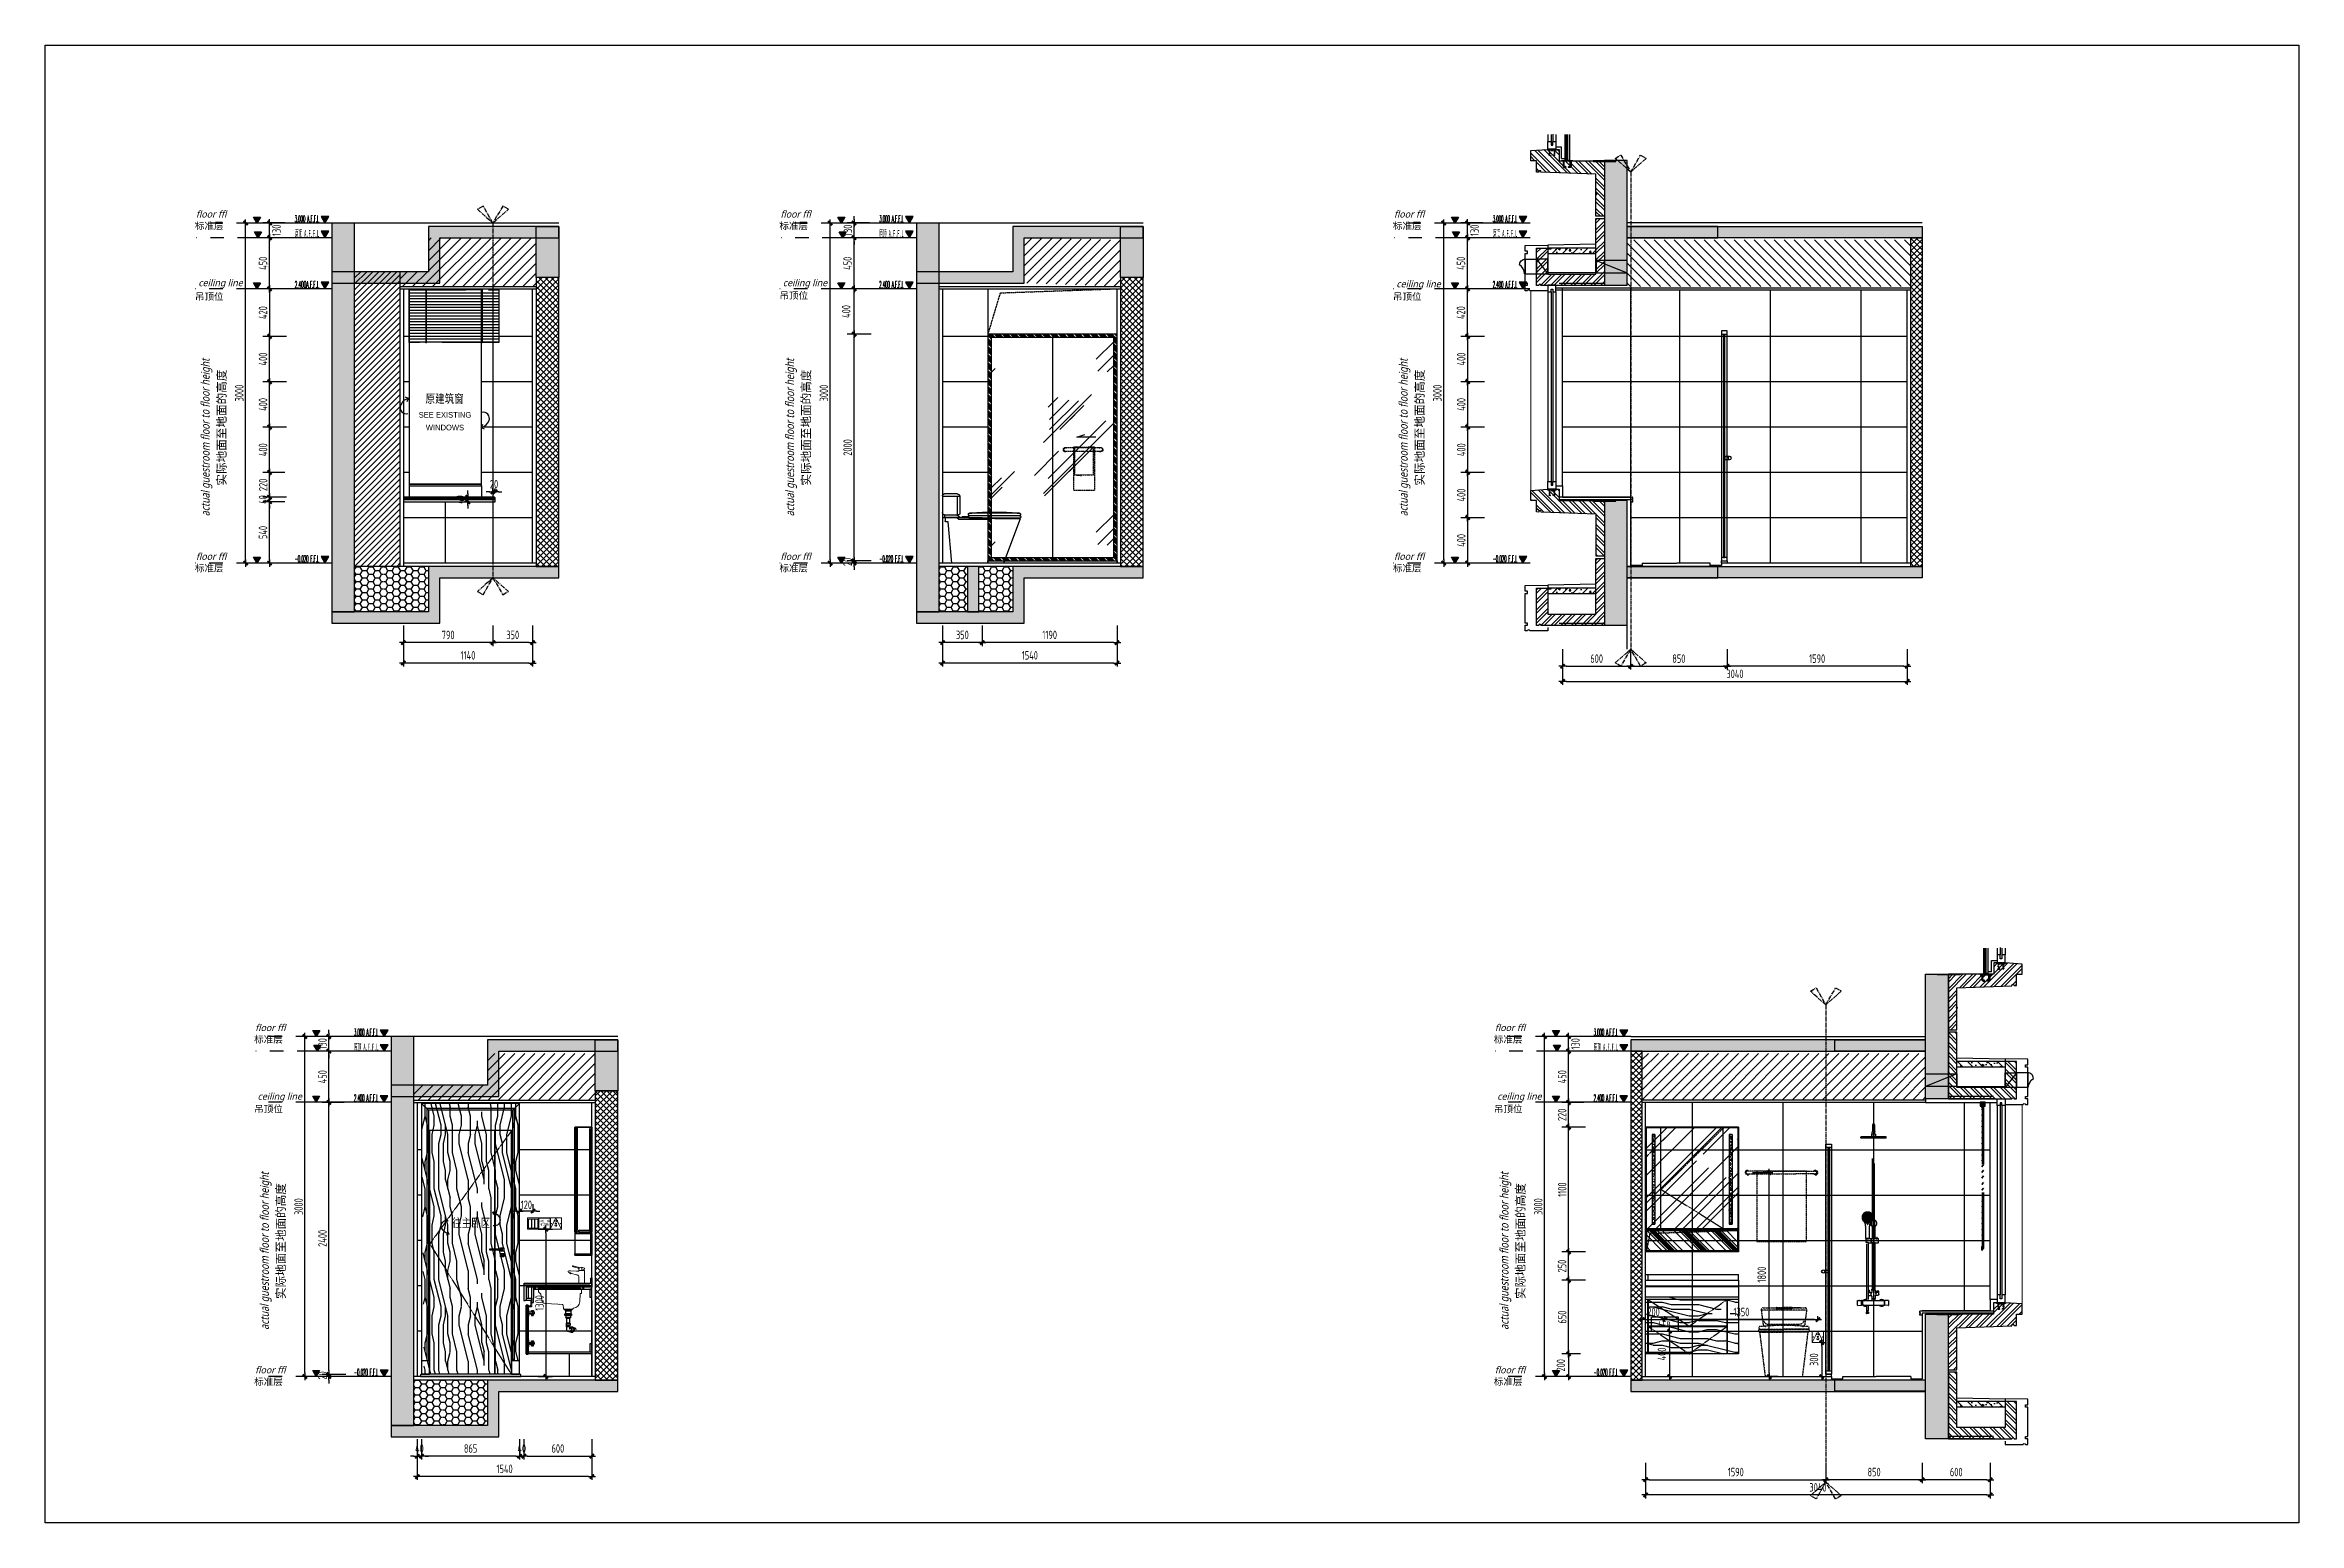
# Model space of a CAD drawing. Header units: inches. Extents: x 96003 to 270950, y -80202 to 65998.
# Drawn here: x 216745 to 236626, y 34107 to 47147 of the extents above; entities that cross this region are included whole.
import ezdxf
from ezdxf.enums import TextEntityAlignment as Align

# ---------------------------------------------------------------- set-up
doc = ezdxf.new("R2010")
doc.units = ezdxf.units.IN
doc.header["$LTSCALE"] = 10
doc.header["$MEASUREMENT"] = 0
for name, pattern in [('$0$HIDDEN', [0.375, 0.25, -0.125]), ('CENTER2', [1.125, 0.75, -0.125, 0.125, -0.125]), ('DASH', [0.35, 0.25, -0.1]), ('DASHED2', [0.375, 0.25, -0.125]), ('HIDDEN', [0.375, 0.25, -0.125]), ('HIDDENX2', [0.75, 0.5, -0.25]), ('M-CENTER', [1.8, 1.2, -0.2, 0.2, -0.2])]:
    doc.linetypes.add(name, pattern=pattern)
for name, color, linetype in [('!PboEL-看线', 30, 'Continuous'), ('$0$LWK-建筑-立面-填充', 8, 'Continuous'), ('01', 200, 'Continuous'), ('02', 251, 'Continuous'), ('05', 12, 'Continuous'), ('16', 12, 'Continuous'), ('A_WALL', 4, 'Continuous'), ('B-DE-H', 8, 'Continuous'), ('C-顶面灯具、灯带', 22, 'Continuous'), ('E-立面轮廓线', 4, 'Continuous'), ('ED-文字说明', 50, 'Continuous'), ('ED-造型尺寸', 44, 'Continuous'), ('ED-造型细线', 136, 'Continuous'), ('EL-03', 3, 'Continuous'), ('EL-1', 1, 'Continuous'), ('EL-136', 136, 'Continuous'), ('EL-138', 138, 'Continuous'), ('EL-251', 251, 'Continuous'), ('EL-30', 30, 'Continuous'), ('EL-BHATCH-250', 250, 'Continuous'), ('EL-DIM', 50, 'Continuous'), ('EL-FURN', 1, 'Continuous'), ('EL-TEXT', 50, 'Continuous'), ('EL-天花轮廓线', 100, 'Continuous'), ('EL-立面尺寸', 44, 'Continuous'), ('EL-远看线', 30, 'Continuous'), ('ELEVTION', 161, 'Continuous'), ('ELV-8', 8, 'Continuous'), ('EM-机电图例', 2, 'Continuous'), ('FC-地面造型', 136, 'Continuous'), ('FC-填充', 250, 'Continuous'), ('FF-FINISH【完成面】', 20, 'Continuous'), ('FF1-完成面', 20, 'Continuous'), ('HAT【填充】', 250, 'Continuous'), ('SBEI', 1, 'Continuous'), ('TK', 1, 'Continuous'), ('US-对边线', 14, 'Continuous'), ('US-细实线', 255, 'Continuous'), ('US-虚   线', 8, 'HIDDEN'), ('US-轮廓线', 30, 'Continuous'), ('US-门抽块', 30, 'Continuous'), ('WINDOW', 3, 'Continuous'), ('WIPEOUT', 250, 'Continuous'), ('铝膜', 4, 'Continuous')]:
    doc.layers.add(name, color=color, linetype=linetype)
doc.layers.add('F-2', color=145, linetype='Continuous', lineweight=0)
doc.layers.add('L-立面看线', color=8, linetype='Continuous', lineweight=13)
doc.styles.add('-宋体', font='')
doc.styles.add('CCD-HB', font='hbsmall.shx')
doc.styles.add('CCD_DIM', font='archs.shx', dxfattribs={"width": 0.7})
doc.styles.add('HIC Notes', font='arial.ttf')
doc.styles.add('hz', font='simplex', dxfattribs={"width": 0.7, "bigfont": 'hztxt'})
doc.styles.add('LUCIDIA', font='')
doc.styles.add('RomanS', font='romans.shx', dxfattribs={"width": 0.9})
doc.styles.add('st', font='')
doc.styles.add('宋体', font='', dxfattribs={"height": 60})
doc.styles.get('-宋体').set_extended_font_data('SimSun')
doc.styles.get('LUCIDIA').set_extended_font_data('Lucida Sans', italic=True)
doc.styles.get('st').set_extended_font_data('SimSun')
doc.styles.get('宋体').set_extended_font_data('SimSun')
doc.linetypes.add('ZIGZAG', pattern='A,0.00254,-5.08,[131,ltypeshp.shx,S=5.08,R=0,X=-5.08,Y=0],-10.16,[131,ltypeshp.shx,S=5.08,R=180,X=5.08,Y=0],-5.08', length=20.32254)
doc.dimstyles.new('1.30', dxfattribs={"dimscale": 30, "dimtxt": 2.5, "dimasz": 1, "dimexe": 1, "dimexo": 1.5, "dimgap": 1, "dimtad": 1, "dimdec": 0, "dimrnd": 5, "dimdsep": 46, "dimtxsty": 'CCD_DIM', "dimblk": 'CCD_Dimension_Tick', "dimcen": 1, "dimclrd": 44, "dimclre": 44, "dimclrt": 2, "dimadec": 0, "dimazin": 2, "dimtfac": 1, "dimtdec": 0, "dimtix": 1, "dimtmove": 2, "dimatfit": 3, "dimldrblk": 'CCD_Dimension_Tick', "dimfxl": 5, "dimfxlon": 1, "dimtolj": 1, "dimarcsym": 0})
doc.dimstyles.new('Matrix_30内', dxfattribs={"dimscale": 30, "dimtxt": 2.5, "dimasz": 1, "dimexe": 2, "dimexo": 1.5, "dimgap": 0.6, "dimtad": 1, "dimdec": 0, "dimrnd": 1, "dimzin": 12, "dimdsep": 46, "dimtxsty": 'CCD_DIM', "dimblk": 'CCD_Dimension_Tick', "dimcen": 0.125, "dimclrd": 44, "dimclre": 44, "dimclrt": 50, "dimadec": 0, "dimazin": 0, "dimtfac": 1, "dimtdec": 0, "dimtix": 1, "dimtmove": 2, "dimatfit": 3, "dimldrblk": 'CCD_Leader_Dot', "dimfxl": 5, "dimfxlon": 1, "dimtvp": 1, "dimtolj": 1, "dimtzin": 0, "dimarcsym": 0})
pattern_1 = [(315, (222212.67, 70619.302), (26.516504, 26.516504), []), (45, (222212.67, 70619.302), (-26.516504, 26.516504), [])]

msp = doc.modelspace()

# ---------------------------------------------------------------- texts
at = {"layer": 'ED-文字说明'}
for s, style, p in [('吊顶位', 'st', (223222.8, 44907.1)), ('ceiling line', 'LUCIDIA', (223252.5, 45018.9)), ('吊顶位', 'st', (228634.6, 44897.1)), ('ceiling line', 'LUCIDIA', (228664.3, 45008.9)), ('吊顶位', 'st', (218589.4, 37729.3)), ('ceiling line', 'LUCIDIA', (218619.1, 37841)), ('吊顶位', 'st', (229524.5, 37729.3)), ('ceiling line', 'LUCIDIA', (229554.2, 37841.1))]:
    msp.add_text(s, height=60, dxfattribs=dict(at, style=style)).set_placement(p)
at = {"layer": 'ED-文字说明', "style": 'LUCIDIA', "width": 0.8}
for p in [(223351.7, 42989.6), (228763.5, 42989.6), (218718.3, 35811.8), (229653.4, 35811.8)]:
    msp.add_text('actual guestroom floor to floor height', height=75, rotation=90, dxfattribs=at).set_placement(p)
at = {"layer": 'ED-文字说明', "style": '宋体'}
for p in [(223495.2, 43260), (228907.1, 43260), (218861.9, 36082.2), (229796.9, 36082.2)]:
    msp.add_text('实际地面至地面的高度', height=75, rotation=90, dxfattribs=at).set_placement(p)
at = {"layer": 'EL-DIM', "color": 2}
for s, style, p in [('标准层', 'st', (223222.4, 45521.2)), ('floor ffl ', 'LUCIDIA', (223231.6, 45624.6)), ('标准层', 'st', (228634.3, 45521.2)), ('floor ffl ', 'LUCIDIA', (228643.4, 45624.6)), ('标准层', 'st', (223222.3, 42501.2)), ('floor ffl ', 'LUCIDIA', (223231.5, 42604.6)), ('标准层', 'st', (228634.1, 42501.2)), ('floor ffl ', 'LUCIDIA', (228643.3, 42604.6)), ('标准层', 'st', (218589.1, 38343.4)), ('floor ffl ', 'LUCIDIA', (218598.2, 38446.8)), ('标准层', 'st', (229524.1, 38343.4)), ('floor ffl ', 'LUCIDIA', (229533.3, 38446.8)), ('标准层', 'st', (218588.9, 35323.3)), ('floor ffl ', 'LUCIDIA', (218598.1, 35426.8)), ('标准层', 'st', (229524, 35323.4)), ('floor ffl ', 'LUCIDIA', (229533.2, 35426.8))]:
    msp.add_text(s, height=60, dxfattribs=dict(at, style=style)).set_placement(p)
at = {"layer": 'EL-TEXT', "color": 50, "style": 'st', "width": 0.8}
msp.add_text('往主卧区', height=75, dxfattribs=at).set_placement((220335.3, 36716.7, 12.2))

# ---------------------------------------------------------------- blocks, each defined once
blk = doc.blocks.new('CCD_Dimension_Tick')
at = {"color": 0, "linetype": 'ByBlock'}
for p, q in [((-1.09, 0), (0, 0)), ((0, 0), (1.09, 0))]:
    blk.add_line(p, q, dxfattribs=at)
at = {"color": 0, "linetype": 'Continuous', "const_width": 0.608}
blk.add_lwpolyline([(-0.61, -0.61), (0.61, 0.61)], dxfattribs=at)
blk = doc.blocks.new('*D90')
at = {"layer": 'Defpoints', "color": 0, "linetype": 'ByBlock', "transparency": 16777216}
for p in [(220695, 42773), (221045, 42734), (220695, 41874)]:
    blk.add_point(p, dxfattribs=at)
at = {"layer": 'FC-地面造型', "color": 44, "linetype": 'ByBlock', "lineweight": -2, "transparency": 16777216}
for p, q in [((220695, 42024), (220695, 41844)), ((221045, 42024), (221045, 41844)), ((221015, 41874), (220725, 41874))]:
    blk.add_line(p, q, dxfattribs=at)
at = {"layer": 'FC-地面造型', "color": 44, "linetype": 'ByBlock', "lineweight": -2, "transparency": 16777216, "xscale": 30, "yscale": 30, "zscale": 30, "rotation": 180}
blk.add_blockref('CCD_Dimension_Tick', (220695, 41874), dxfattribs=at)
at = {"layer": 'FC-地面造型', "color": 44, "linetype": 'ByBlock', "lineweight": -2, "transparency": 16777216, "xscale": 30, "yscale": 30, "zscale": 30}
blk.add_blockref('CCD_Dimension_Tick', (221045, 41874), dxfattribs=at)
at = {"layer": 'FC-地面造型', "color": 2, "linetype": 'ByBlock', "transparency": 16777216, "insert": (220870, 41942), "char_height": 75, "attachment_point": 5, "style": 'CCD_DIM'}
blk.add_mtext('\\A1;350', dxfattribs=at)
blk = doc.blocks.new('*D91')
at = {"layer": 'Defpoints', "color": 0, "linetype": 'ByBlock', "transparency": 16777216}
for p in [(219905, 42805), (220695, 42773), (219905, 41874)]:
    blk.add_point(p, dxfattribs=at)
at = {"layer": 'FC-地面造型', "color": 44, "linetype": 'ByBlock', "lineweight": -2, "transparency": 16777216}
for p, q in [((219905, 42024), (219905, 41844)), ((220695, 42024), (220695, 41844)), ((220665, 41874), (219935, 41874))]:
    blk.add_line(p, q, dxfattribs=at)
at = {"layer": 'FC-地面造型', "color": 44, "linetype": 'ByBlock', "lineweight": -2, "transparency": 16777216, "xscale": 30, "yscale": 30, "zscale": 30, "rotation": 180}
blk.add_blockref('CCD_Dimension_Tick', (219905, 41874), dxfattribs=at)
at = {"layer": 'FC-地面造型', "color": 44, "linetype": 'ByBlock', "lineweight": -2, "transparency": 16777216, "xscale": 30, "yscale": 30, "zscale": 30}
blk.add_blockref('CCD_Dimension_Tick', (220695, 41874), dxfattribs=at)
at = {"layer": 'FC-地面造型', "color": 2, "linetype": 'ByBlock', "transparency": 16777216, "insert": (220300, 41942), "char_height": 75, "attachment_point": 5, "style": 'CCD_DIM'}
blk.add_mtext('\\A1;790', dxfattribs=at)
blk = doc.blocks.new('*D92')
at = {"layer": 'Defpoints', "color": 0, "linetype": 'ByBlock', "transparency": 16777216}
for p in [(221045, 42702), (219905, 42024), (219905, 41694)]:
    blk.add_point(p, dxfattribs=at)
at = {"layer": 'FC-地面造型', "color": 44, "linetype": 'ByBlock', "lineweight": -2, "transparency": 16777216}
for p, q in [((219905, 41844), (219905, 41664)), ((221045, 41844), (221045, 41664)), ((221015, 41694), (219935, 41694))]:
    blk.add_line(p, q, dxfattribs=at)
at = {"layer": 'FC-地面造型', "color": 44, "linetype": 'ByBlock', "lineweight": -2, "transparency": 16777216, "xscale": 30, "yscale": 30, "zscale": 30, "rotation": 180}
blk.add_blockref('CCD_Dimension_Tick', (219905, 41694), dxfattribs=at)
at = {"layer": 'FC-地面造型', "color": 44, "linetype": 'ByBlock', "lineweight": -2, "transparency": 16777216, "xscale": 30, "yscale": 30, "zscale": 30}
blk.add_blockref('CCD_Dimension_Tick', (221045, 41694), dxfattribs=at)
at = {"layer": 'FC-地面造型', "color": 2, "linetype": 'ByBlock', "transparency": 16777216, "insert": (220475, 41762), "char_height": 75, "attachment_point": 5, "style": 'CCD_DIM'}
blk.add_mtext('\\A1;1140', dxfattribs=at)
blk = doc.blocks.new('*D95')
at = {"layer": 'Defpoints', "color": 0, "linetype": 'ByBlock', "transparency": 16777216}
for p in [(225011, 42773), (226201, 42734), (225011, 41874)]:
    blk.add_point(p, dxfattribs=at)
at = {"layer": 'FC-地面造型', "color": 44, "linetype": 'ByBlock', "lineweight": -2, "transparency": 16777216}
for p, q in [((225011, 42024), (225011, 41844)), ((226201, 42024), (226201, 41844)), ((226171, 41874), (225041, 41874))]:
    blk.add_line(p, q, dxfattribs=at)
at = {"layer": 'FC-地面造型', "color": 44, "linetype": 'ByBlock', "lineweight": -2, "transparency": 16777216, "xscale": 30, "yscale": 30, "zscale": 30, "rotation": 180}
blk.add_blockref('CCD_Dimension_Tick', (225011, 41874), dxfattribs=at)
at = {"layer": 'FC-地面造型', "color": 44, "linetype": 'ByBlock', "lineweight": -2, "transparency": 16777216, "xscale": 30, "yscale": 30, "zscale": 30}
blk.add_blockref('CCD_Dimension_Tick', (226201, 41874), dxfattribs=at)
at = {"layer": 'FC-地面造型', "color": 2, "linetype": 'ByBlock', "transparency": 16777216, "insert": (225606, 41942), "char_height": 75, "attachment_point": 5, "style": 'CCD_DIM'}
blk.add_mtext('\\A1;1190', dxfattribs=at)
blk = doc.blocks.new('*D96')
at = {"layer": 'Defpoints', "color": 0, "linetype": 'ByBlock', "transparency": 16777216}
for p in [(224661, 42805), (225011, 42773), (224661, 41874)]:
    blk.add_point(p, dxfattribs=at)
at = {"layer": 'FC-地面造型', "color": 44, "linetype": 'ByBlock', "lineweight": -2, "transparency": 16777216}
for p, q in [((224661, 42024), (224661, 41844)), ((225011, 42024), (225011, 41844)), ((224981, 41874), (224691, 41874))]:
    blk.add_line(p, q, dxfattribs=at)
at = {"layer": 'FC-地面造型', "color": 44, "linetype": 'ByBlock', "lineweight": -2, "transparency": 16777216, "xscale": 30, "yscale": 30, "zscale": 30, "rotation": 180}
blk.add_blockref('CCD_Dimension_Tick', (224661, 41874), dxfattribs=at)
at = {"layer": 'FC-地面造型', "color": 44, "linetype": 'ByBlock', "lineweight": -2, "transparency": 16777216, "xscale": 30, "yscale": 30, "zscale": 30}
blk.add_blockref('CCD_Dimension_Tick', (225011, 41874), dxfattribs=at)
at = {"layer": 'FC-地面造型', "color": 2, "linetype": 'ByBlock', "transparency": 16777216, "insert": (224836, 41942), "char_height": 75, "attachment_point": 5, "style": 'CCD_DIM'}
blk.add_mtext('\\A1;350', dxfattribs=at)
blk = doc.blocks.new('*D97')
at = {"layer": 'Defpoints', "color": 0, "linetype": 'ByBlock', "transparency": 16777216}
for p in [(226201, 42702), (224661, 42024), (224661, 41694)]:
    blk.add_point(p, dxfattribs=at)
at = {"layer": 'FC-地面造型', "color": 44, "linetype": 'ByBlock', "lineweight": -2, "transparency": 16777216}
for p, q in [((224661, 41844), (224661, 41664)), ((226201, 41844), (226201, 41664)), ((226171, 41694), (224691, 41694))]:
    blk.add_line(p, q, dxfattribs=at)
at = {"layer": 'FC-地面造型', "color": 44, "linetype": 'ByBlock', "lineweight": -2, "transparency": 16777216, "xscale": 30, "yscale": 30, "zscale": 30, "rotation": 180}
blk.add_blockref('CCD_Dimension_Tick', (224661, 41694), dxfattribs=at)
at = {"layer": 'FC-地面造型', "color": 44, "linetype": 'ByBlock', "lineweight": -2, "transparency": 16777216, "xscale": 30, "yscale": 30, "zscale": 30}
blk.add_blockref('CCD_Dimension_Tick', (226201, 41694), dxfattribs=at)
at = {"layer": 'FC-地面造型', "color": 2, "linetype": 'ByBlock', "transparency": 16777216, "insert": (225431, 41762), "char_height": 75, "attachment_point": 5, "style": 'CCD_DIM'}
blk.add_mtext('\\A1;1540', dxfattribs=at)
blk = doc.blocks.new('*U94')
h = blk.add_hatch()
h.set_pattern_fill('ANSI37', color=250, scale=300, angle=-90)
h.set_pattern_definition(pattern_1)
h.paths.add_polyline_path([(144521, -74485), (144521, -74685), (147071, -74685), (147071, -74485)])
at = {"color": 5, "elevation": 0}
blk.add_lwpolyline([(144521, -74485), (144521, -74685), (147071, -74685), (147071, -74485)], close=True, dxfattribs=at)
blk = doc.blocks.new('A$C274C2E7A')
at = {"linetype": 'DASHED2', "ltscale": 200}
for p, q in [((616, 610, 0), (729, 610, 0)), ((745, 600, 0), (746, 600, 0)), ((67, 440, 0), (509, 440, 0)), ((67, 418, 0), (509, 418, 0)), ((517, 402, 0), (588, 402, 0)), ((518, 409, 0), (518, 405, 0)), ((572, 409, 0), (572, 402, 0)), ((616, 423, 0), (588, 402, 0)), ((594, 588, 0), (746, 588, 0)), ((594, 588, 0), (594, 440, 0)), ((601, 385, 0), (623, 402, 0)), ((610, 423, 0), (724, 423, 0)), ((616, 588, 0), (616, 423, 0)), ((623, 402, 0), (724, 402, 0)), ((623, 402, 0), (628, 402, 0)), ((724, 402, 0), (724, 372, 0)), ((729, 423, 0), (729, 407, 0)), ((746, 594, 0), (746, 445, 0)), ((509, 396, 0), (61, 389, 0)), ((67, 396, 0), (509, 396, 0)), ((316, 385, 0), (601, 385, 0)), ((594, 385, 0), (594, 384, 0)), ((597, 385, 0), (595, 384, 0)), ((695, 364, 0), (715, 364, 0))]:
    blk.add_line(p, q, dxfattribs=at)
at = {"linetype": 'DASHED2', "ltscale": 200, "elevation": 0}
blk.add_lwpolyline([(61, 389), (207, 0), (664, 0), (695, 364)], dxfattribs=at)
at = {"linetype": 'DASHED2', "ltscale": 200}
for centre, radius, start, end in [((616, 588, 0), 21.7, 90.0001, 180.0001), ((729, 594, 0), 16.3, 0.0001, 90.0001), ((67, 407, 0), 10.9, 90.0001, 270.0001), ((67, 431, 0), 8.68, 90.0001, 180.0001), ((67, 427, 0), 8.68, 180.0001, 270.0001), ((288, -1810, 0), 2260, 84.3821, 95.6181), ((509, 431, 0), 8.68, 0.0001, 90.0001), ((505, 430, 0), 12.5, 287.5781, 5.042), ((509, 409, 0), 8.68, 0.0001, 90.0001), ((509, 405, 0), 8.68, 270.0001, 0.0001), ((531, 428, 0), 20.8, 217.493, 295.8767), ((557, 238, 0), 172, 85.0629, 98.7747), ((610, 440, 0), 16.3, 180.0001, 270.0001), ((724, 445, 0), 21.7, 270.0001, 0.0001), ((724, 407, 0), 5.43, 270.0001, 0.0001), ((715, 372, 0), 8.68, 270.0001, 0.0001)]:
    blk.add_arc(centre, radius, start, end, dxfattribs=at)
blk = doc.blocks.new('ytrytuyi')
at = {"color": 1, "linetype": 'DASH'}
for p, q in [((138513, -61223, 0), (138512, -61215, 0)), ((138575, -61216, 0), (138513, -61223, 0))]:
    blk.add_line(p, q, dxfattribs=at)
at = {"color": 1, "linetype": 'DASH', "elevation": 0}
for points in [[(138342, -60980), (138657, -60980)], [(138342, -61010), (138657, -61010)], [(138525, -60974), (138585, -60974), (138585, -61351), (138397, -61351), (138397, -60974), (138457, -60974)]]:
    blk.add_lwpolyline(points, dxfattribs=at)
blk.add_lwpolyline([(138407, -60977), (138575, -60977), (138575, -61216), (138407, -61216)], close=True, dxfattribs=at)
at = {"color": 8, "linetype": 'DASH'}
for centre, start, end in [((138344, -60995, 0), 49.9846, 310.0154), ((138654, -60995, 0), 229.9846, 130.0154)]:
    blk.add_arc(centre, 19.6, start, end, dxfattribs=at)
at = {"color": 1, "linetype": 'DASH'}
for centre, start, end in [((138344, -60995, 0), 100.3889, 259.6111), ((138654, -60995, 0), 280.3889, 79.6111)]:
    blk.add_arc(centre, 15.3, start, end, dxfattribs=at)
blk = doc.blocks.new('FDRRERR')
h = blk.add_hatch()
h.set_pattern_fill('CYL', color=250, scale=50, pattern_type=2)
h.set_pattern_definition([(135, (209944.584, -245040.837), (-35.355339, -35.355339), []), (135, (209943.876, -245041.544), (-35.355339, -35.355339), []), (135, (209942.46, -245042.96), (-35.355339, -35.355339), []), (135, (209939.634, -245045.787), (-35.355339, -35.355339), []), (135, (209933.977, -245051.443), (-35.355339, -35.355339), []), (135, (209921.25, -245064.17), (-35.355339, -35.355339), []), (135, (209915.59, -245069.83), (-35.355339, -35.355339), []), (135, (209912.764, -245072.657), (-35.355339, -35.355339), []), (135, (209911.35, -245074.07), (-35.355339, -35.355339), []), (135, (209910.64, -245074.78), (-35.355339, -35.355339), [])])
h.paths.add_polyline_path([(125934, -879), (127014, -879), (127014, 1061), (125934, 1061)], flags=16)
h.paths.add_polyline_path([(125904, -909), (127044, -909), (127044, 1091), (125904, 1091)])
at = {"layer": 'EM-机电图例'}
h = blk.add_hatch(dxfattribs=at)
h.set_pattern_fill('玻璃2', color=250, scale=100)
h.set_pattern_definition([(45, (-4710.6, -140801.8), (9e-14, 1527.3506), [600, -360, 600, -360, 240, -523.2816]), (45, (-4740.6, -140771.8), (9e-14, 1527.3506), [480, -600, 360, -360, 420, -463.2816]), (45, (-4740.6, -140681.8), (9e-14, 1527.3506), [360, -720, 240, -360, 540, -463.2816]), (45, (-4650.6, -140771.8), (9e-14, 1527.3506), [360, -720, 300, -1303.2815]), (45, (-4560.6, -140681.8), (9e-14, 1527.3506), [180, -900, 120, -1483.2815]), (45, (-4710.6, -140531.8), (9e-14, 1527.3506), [120, -900, 120, -480, 300, -763.2816]), (45, (-4170.6, -140621.8), (9e-14, 1527.3506), [600, -900, 720, -475.2816]), (45, (-4170.6, -140711.8), (9e-14, 1527.3506), [840, -600, 900, -355.2816]), (45, (-4020.6, -140591.8), (-2e-13, -1697.056), [600, -840, 480, -763.2816]), (45, (-4110.6, -140411.8), (9e-14, 1527.3506), [300, -1200, 360, -823.2816]), (45, (-3930.6, -140501.8), (9e-14, 1527.3506), [240, -1200, 240, -1003.2815])])
h.paths.add_polyline_path([(125934, -879), (127014, -879), (127014, 1061), (125934, 1061)])
at = {"color": 30, "elevation": 0}
for points in [[(125904, -909), (127044, -909), (127044, 1091), (125904, 1091)], [(125934, -879), (127014, -879), (127014, 1061), (125934, 1061)]]:
    blk.add_lwpolyline(points, close=True, dxfattribs=at)
at = {"layer": 'ED-造型细线', "color": 1, "elevation": 0}
blk.add_lwpolyline([(126857, 183), (126689, 183), (126760, 205)], dxfattribs=at)
at = {"layer": 'EM-机电图例', "color": 1}
blk.add_line((126474, 1061), (126474, -879), dxfattribs=at)
at = {"layer": 'FF-FINISH【完成面】', "linetype": 'ByBlock', "elevation": 0}
blk.add_lwpolyline([(125904, -929), (125904, -909), (127044, -909), (127044, -929)], dxfattribs=at)
at = {"layer": 'EM-机电图例', "xscale": -1}
blk.add_blockref('ytrytuyi', (265243, 61066, 0), dxfattribs=at)
blk = doc.blocks.new('*D115')
at = {"layer": 'Defpoints', "color": 0, "linetype": 'ByBlock', "transparency": 16777216}
for p in [(223881, 44596), (225061, 44596), (225061, 42596)]:
    blk.add_point(p, dxfattribs=at)
at = {"layer": 'EL-天花轮廓线', "color": 44, "lineweight": -2, "transparency": 16777216}
for p, q in [((224031, 44596), (223821, 44596)), ((223881, 42626), (223881, 44566)), ((224031, 42596), (223821, 42596))]:
    blk.add_line(p, q, dxfattribs=at)
at = {"layer": 'EL-天花轮廓线', "color": 44, "linetype": 'ByBlock', "lineweight": -2, "transparency": 16777216, "xscale": 30, "yscale": 30, "zscale": 30}
for p, rotation in [((223881, 44596), 90), ((223881, 42596), 270)]:
    blk.add_blockref('CCD_Dimension_Tick', p, dxfattribs=dict(at, rotation=rotation))
at = {"layer": 'EL-天花轮廓线', "color": 50, "linetype": 'ByBlock', "transparency": 16777216, "insert": (223824, 43596), "char_height": 75, "attachment_point": 5, "rotation": 90, "style": 'CCD_DIM'}
blk.add_mtext('\\A1;2000', dxfattribs=at)
blk = doc.blocks.new('CCD_Leader_Dot')
at = {"color": 0, "linetype": 'ByBlock'}
blk.add_line((-5, 0), (-10, 0), dxfattribs=at)
at = {"color": 0, "linetype": 'ByBlock', "const_width": 5}
blk.add_lwpolyline([(-2.5, 0, 1), (2.5, 0, 1)], format="xyb", close=True, dxfattribs=at)
blk = doc.blocks.new('*D116')
at = {"layer": 'Defpoints', "color": 0, "linetype": 'ByBlock', "transparency": 16777216}
for p in [(223881, 45577), (224061, 45577), (224061, 45447)]:
    blk.add_point(p, dxfattribs=at)
at = {"layer": 'EL-天花轮廓线', "color": 44, "lineweight": -2, "transparency": 16777216}
for p, q in [((224016, 45577), (223821, 45577)), ((223881, 45607), (223881, 45637)), ((223881, 45447), (223881, 45577)), ((224016, 45447), (223821, 45447)), ((223881, 45417), (223881, 45387))]:
    blk.add_line(p, q, dxfattribs=at)
at = {"layer": 'EL-天花轮廓线', "color": 44, "linetype": 'ByBlock', "lineweight": -2, "transparency": 16777216, "xscale": 30, "yscale": 30, "zscale": 30}
for p, rotation in [((223881, 45577), 270), ((223881, 45447), 90)]:
    blk.add_blockref('CCD_Dimension_Tick', p, dxfattribs=dict(at, rotation=rotation))
at = {"layer": 'EL-天花轮廓线', "color": 50, "linetype": 'ByBlock', "transparency": 16777216, "insert": (223826, 45512), "char_height": 75, "attachment_point": 5, "rotation": 90, "style": 'CCD_DIM'}
blk.add_mtext('\\A1;130', dxfattribs=at)
blk = doc.blocks.new('*D117')
at = {"layer": 'Defpoints', "color": 0, "linetype": 'ByBlock', "transparency": 16777216}
for p in [(223670, 45576), (224061, 45576), (224061, 42576)]:
    blk.add_point(p, dxfattribs=at)
at = {"layer": 'EL-天花轮廓线', "color": 44, "lineweight": -2, "transparency": 16777216}
for p, q in [((223820, 45576), (223610, 45576)), ((223670, 42606), (223670, 45546)), ((223820, 42576), (223610, 42576))]:
    blk.add_line(p, q, dxfattribs=at)
at = {"layer": 'EL-天花轮廓线', "color": 44, "linetype": 'ByBlock', "lineweight": -2, "transparency": 16777216, "xscale": 30, "yscale": 30, "zscale": 30}
for p, rotation in [((223670, 45576), 90), ((223670, 42576), 270)]:
    blk.add_blockref('CCD_Dimension_Tick', p, dxfattribs=dict(at, rotation=rotation))
at = {"layer": 'EL-天花轮廓线', "color": 50, "linetype": 'ByBlock', "transparency": 16777216, "insert": (223614, 44076), "char_height": 75, "attachment_point": 5, "rotation": 90, "style": 'CCD_DIM'}
blk.add_mtext('\\A1;3000', dxfattribs=at)
blk = doc.blocks.new('ELEVATION')
blk.add_hatch(color=256).paths.add_polyline_path([(4.17, 2.47), (2.7, 0), (1.23, 2.47)])
blk.add_line((0, 0), (14.67, 0))
blk.add_lwpolyline([(4.17, 2.47), (2.7, 0), (1.23, 2.47)], close=True)
at = {"style": 'hz', "width": 0.444477}
blk.add_attdef('ELEV', text='', height=2.5, dxfattribs=at).set_placement((4.89, 0.32), (14.26, 0.32), align=Align.FIT)
blk = doc.blocks.new('A$C2E6F40A5')
blk.add_hatch(color=256).paths.add_polyline_path([(40, 69), (-40, 69), (0, 0)])
at = {"color": 0}
blk.add_lwpolyline([(40, 69), (-40, 69), (0, 0), (40, 69)], dxfattribs=at)
blk = doc.blocks.new('20150428.1023048')
at = {"layer": 'ED-造型尺寸', "color": 250, "linetype": 'M-CENTER', "ltscale": 2}
blk.add_line((21.19, 0, 0), (-14.89, 0, 0), dxfattribs=at)
at = {"layer": 'ED-造型尺寸', "xscale": -0.0256, "yscale": 0.0256, "zscale": 0.0256}
blk.add_blockref('A$C2E6F40A5', (3.19, 0, 0), dxfattribs=at)
blk = doc.blocks.new('*D118')
at = {"layer": 'Defpoints', "color": 0, "linetype": 'ByBlock', "transparency": 16777216}
for p in [(223881, 45447), (224061, 45447), (223971, 44996)]:
    blk.add_point(p, dxfattribs=at)
at = {"layer": 'EL-天花轮廓线', "color": 44, "lineweight": -2, "transparency": 16777216}
for p, q in [((224016, 45447), (223821, 45447)), ((223881, 45026), (223881, 45417)), ((223926, 44996), (223821, 44996))]:
    blk.add_line(p, q, dxfattribs=at)
at = {"layer": 'EL-天花轮廓线', "color": 44, "linetype": 'ByBlock', "lineweight": -2, "transparency": 16777216, "xscale": 30, "yscale": 30, "zscale": 30}
for p, rotation in [((223881, 45447), 90), ((223881, 44996), 270)]:
    blk.add_blockref('CCD_Dimension_Tick', p, dxfattribs=dict(at, rotation=rotation))
at = {"layer": 'EL-天花轮廓线', "color": 50, "linetype": 'ByBlock', "transparency": 16777216, "insert": (223823, 45221), "char_height": 75, "attachment_point": 5, "rotation": 90, "style": 'CCD_DIM'}
blk.add_mtext('\\A1;450', dxfattribs=at)
blk = doc.blocks.new('*D183')
at = {"layer": 'Defpoints', "color": 0, "linetype": 'ByBlock', "transparency": 16777216}
for p in [(220066, 35790), (220930, 35619), (220066, 34696)]:
    blk.add_point(p, dxfattribs=at)
at = {"layer": 'FC-地面造型', "color": 44, "linetype": 'ByBlock', "lineweight": -2, "transparency": 16777216}
for p, q in [((220066, 34846), (220066, 34666)), ((220930, 34846), (220930, 34666)), ((220900, 34696), (220096, 34696))]:
    blk.add_line(p, q, dxfattribs=at)
at = {"layer": 'FC-地面造型', "color": 44, "linetype": 'ByBlock', "lineweight": -2, "transparency": 16777216, "xscale": 30, "yscale": 30, "zscale": 30, "rotation": 180}
blk.add_blockref('CCD_Dimension_Tick', (220066, 34696), dxfattribs=at)
at = {"layer": 'FC-地面造型', "color": 44, "linetype": 'ByBlock', "lineweight": -2, "transparency": 16777216, "xscale": 30, "yscale": 30, "zscale": 30}
blk.add_blockref('CCD_Dimension_Tick', (220930, 34696), dxfattribs=at)
at = {"layer": 'FC-地面造型', "color": 2, "linetype": 'ByBlock', "transparency": 16777216, "insert": (220498, 34764), "char_height": 75, "attachment_point": 5, "style": 'CCD_DIM'}
blk.add_mtext('\\A1;865', dxfattribs=at)
blk = doc.blocks.new('*D184')
at = {"layer": 'Defpoints', "color": 0, "linetype": 'ByBlock', "transparency": 16777216}
for p in [(220066, 35790), (220028, 35627), (220028, 34696)]:
    blk.add_point(p, dxfattribs=at)
at = {"layer": 'FC-地面造型', "color": 44, "linetype": 'ByBlock', "lineweight": -2, "transparency": 16777216}
for p, q in [((220028, 34846), (220028, 34666)), ((220066, 34846), (220066, 34666)), ((219998, 34696), (219968, 34696)), ((220066, 34696), (220028, 34696)), ((220096, 34696), (220126, 34696))]:
    blk.add_line(p, q, dxfattribs=at)
at = {"layer": 'FC-地面造型', "color": 44, "linetype": 'ByBlock', "lineweight": -2, "transparency": 16777216, "xscale": 30, "yscale": 30, "zscale": 30}
blk.add_blockref('CCD_Dimension_Tick', (220028, 34696), dxfattribs=at)
at = {"layer": 'FC-地面造型', "color": 44, "linetype": 'ByBlock', "lineweight": -2, "transparency": 16777216, "xscale": 30, "yscale": 30, "zscale": 30, "rotation": 180}
blk.add_blockref('CCD_Dimension_Tick', (220066, 34696), dxfattribs=at)
at = {"layer": 'FC-地面造型', "color": 2, "linetype": 'ByBlock', "transparency": 16777216, "insert": (220047, 34764), "char_height": 75, "attachment_point": 5, "style": 'CCD_DIM'}
blk.add_mtext('\\A1;40', dxfattribs=at)
blk = doc.blocks.new('*D185')
at = {"layer": 'Defpoints', "color": 0, "linetype": 'ByBlock', "transparency": 16777216}
for p in [(221568, 35524), (220028, 34846), (220028, 34516)]:
    blk.add_point(p, dxfattribs=at)
at = {"layer": 'FC-地面造型', "color": 44, "linetype": 'ByBlock', "lineweight": -2, "transparency": 16777216}
for p, q in [((220028, 34666), (220028, 34486)), ((221568, 34666), (221568, 34486)), ((221538, 34516), (220058, 34516))]:
    blk.add_line(p, q, dxfattribs=at)
at = {"layer": 'FC-地面造型', "color": 44, "linetype": 'ByBlock', "lineweight": -2, "transparency": 16777216, "xscale": 30, "yscale": 30, "zscale": 30, "rotation": 180}
blk.add_blockref('CCD_Dimension_Tick', (220028, 34516), dxfattribs=at)
at = {"layer": 'FC-地面造型', "color": 44, "linetype": 'ByBlock', "lineweight": -2, "transparency": 16777216, "xscale": 30, "yscale": 30, "zscale": 30}
blk.add_blockref('CCD_Dimension_Tick', (221568, 34516), dxfattribs=at)
at = {"layer": 'FC-地面造型', "color": 2, "linetype": 'ByBlock', "transparency": 16777216, "insert": (220798, 34584), "char_height": 75, "attachment_point": 5, "style": 'CCD_DIM'}
blk.add_mtext('\\A1;1540', dxfattribs=at)
blk = doc.blocks.new('*D186')
at = {"layer": 'Defpoints', "color": 0, "linetype": 'ByBlock', "transparency": 16777216}
for p in [(219248, 37818), (219428, 37818), (220066, 35418)]:
    blk.add_point(p, dxfattribs=at)
at = {"layer": 'EL-天花轮廓线', "color": 44, "lineweight": -2, "transparency": 16777216}
for p, q in [((219383, 37818), (219188, 37818)), ((219248, 35448), (219248, 37788)), ((219398, 35418), (219188, 35418))]:
    blk.add_line(p, q, dxfattribs=at)
at = {"layer": 'EL-天花轮廓线', "color": 44, "linetype": 'ByBlock', "lineweight": -2, "transparency": 16777216, "xscale": 30, "yscale": 30, "zscale": 30}
for p, rotation in [((219248, 37818), 90), ((219248, 35418), 270)]:
    blk.add_blockref('CCD_Dimension_Tick', p, dxfattribs=dict(at, rotation=rotation))
at = {"layer": 'EL-天花轮廓线', "color": 50, "linetype": 'ByBlock', "transparency": 16777216, "insert": (219192, 36618), "char_height": 75, "attachment_point": 5, "rotation": 90, "style": 'CCD_DIM'}
blk.add_mtext('\\A1;2400', dxfattribs=at)
blk = doc.blocks.new('*D187')
at = {"layer": 'Defpoints', "color": 0, "linetype": 'ByBlock', "transparency": 16777216}
for p in [(219248, 38399), (219428, 38399), (219428, 38269)]:
    blk.add_point(p, dxfattribs=at)
at = {"layer": 'EL-天花轮廓线', "color": 44, "lineweight": -2, "transparency": 16777216}
for p, q in [((219383, 38399), (219188, 38399)), ((219248, 38429), (219248, 38459)), ((219248, 38269), (219248, 38399)), ((219383, 38269), (219188, 38269)), ((219248, 38239), (219248, 38209))]:
    blk.add_line(p, q, dxfattribs=at)
at = {"layer": 'EL-天花轮廓线', "color": 44, "linetype": 'ByBlock', "lineweight": -2, "transparency": 16777216, "xscale": 30, "yscale": 30, "zscale": 30}
for p, rotation in [((219248, 38399), 270), ((219248, 38269), 90)]:
    blk.add_blockref('CCD_Dimension_Tick', p, dxfattribs=dict(at, rotation=rotation))
at = {"layer": 'EL-天花轮廓线', "color": 50, "linetype": 'ByBlock', "transparency": 16777216, "insert": (219192, 38334), "char_height": 75, "attachment_point": 5, "rotation": 90, "style": 'CCD_DIM'}
blk.add_mtext('\\A1;130', dxfattribs=at)
blk = doc.blocks.new('*D188')
at = {"layer": 'Defpoints', "color": 0, "linetype": 'ByBlock', "transparency": 16777216}
for p in [(219036, 38398), (219428, 38398), (219428, 35398)]:
    blk.add_point(p, dxfattribs=at)
at = {"layer": 'EL-天花轮廓线', "color": 44, "lineweight": -2, "transparency": 16777216}
for p, q in [((219186, 38398), (218976, 38398)), ((219036, 35428), (219036, 38368)), ((219186, 35398), (218976, 35398))]:
    blk.add_line(p, q, dxfattribs=at)
at = {"layer": 'EL-天花轮廓线', "color": 44, "linetype": 'ByBlock', "lineweight": -2, "transparency": 16777216, "xscale": 30, "yscale": 30, "zscale": 30}
for p, rotation in [((219036, 38398), 90), ((219036, 35398), 270)]:
    blk.add_blockref('CCD_Dimension_Tick', p, dxfattribs=dict(at, rotation=rotation))
at = {"layer": 'EL-天花轮廓线', "color": 50, "linetype": 'ByBlock', "transparency": 16777216, "insert": (218981, 36898), "char_height": 75, "attachment_point": 5, "rotation": 90, "style": 'CCD_DIM'}
blk.add_mtext('\\A1;3000', dxfattribs=at)
blk = doc.blocks.new('*D189')
at = {"layer": 'Defpoints', "color": 0, "linetype": 'ByBlock', "transparency": 16777216}
for p in [(219248, 38269), (219428, 38269), (219428, 37818)]:
    blk.add_point(p, dxfattribs=at)
at = {"layer": 'EL-天花轮廓线', "color": 44, "lineweight": -2, "transparency": 16777216}
for p, q in [((219383, 38269), (219188, 38269)), ((219248, 37848), (219248, 38239)), ((219383, 37818), (219188, 37818))]:
    blk.add_line(p, q, dxfattribs=at)
at = {"layer": 'EL-天花轮廓线', "color": 44, "linetype": 'ByBlock', "lineweight": -2, "transparency": 16777216, "xscale": 30, "yscale": 30, "zscale": 30}
for p, rotation in [((219248, 38269), 90), ((219248, 37818), 270)]:
    blk.add_blockref('CCD_Dimension_Tick', p, dxfattribs=dict(at, rotation=rotation))
at = {"layer": 'EL-天花轮廓线', "color": 50, "linetype": 'ByBlock', "transparency": 16777216, "insert": (219192, 38044), "char_height": 75, "attachment_point": 5, "rotation": 90, "style": 'CCD_DIM'}
blk.add_mtext('\\A1;450', dxfattribs=at)
blk = doc.blocks.new('23EWD')
at = {"layer": 'FF1-完成面', "color": 136}
blk.add_lwpolyline([(471429, -111352), (471672, -111352), (471672, -111229), (471429, -111229)], close=True, dxfattribs=at)
at = {"layer": 'EL-TEXT', "color": 136, "style": 'st'}
blk.add_attdef('LEB', text='', height=50, dxfattribs=at).set_placement((471548, -111291), align=Align.MIDDLE)
blk = doc.blocks.new('rwewtretrew')
h = blk.add_hatch()
h.set_pattern_fill('AR-SAND', color=2, scale=0.5)
h.set_pattern_definition([(142.5, (425605.765, -158845.537), (0.8000156, 24.4706619), [0, -19.304, 0, -21.59, 0, -20.6375]), (172.5, (425605.765, -158845.537), (-22.476164, 35.841255), [0, -10.414, 0, -17.399, 0, -6.6675]), (212.5, (425621.386, -158845.537), (-39.5496185, 0.0718592), [0, -6.35, 0, -22.86, 0, -29.845]), (222.5, (425621.386, -158845.537), (-38.1778226, 11.146466), [0, -3.175, 0, -14.986, 0, -17.145])])
h.paths.add_polyline_path([(124941, -121288), (124966, -121288), (124966, -120498), (124941, -120498)])
at = {"layer": '!PboEL-看线'}
for p, q in [((124941, -120498, 0), (124941, -121288, 0)), ((124941, -120498, 0), (124966, -120498, 0)), ((124966, -120498, 0), (124966, -121288, 0)), ((124966, -121288, 0), (124941, -121288, 0))]:
    blk.add_line(p, q, dxfattribs=at)
blk = doc.blocks.new('RE4R44')
at = {"layer": 'FC-地面造型', "color": 8, "linetype": 'ByBlock'}
for p, q in [((182887, 6401), (183707, 6401, 0)), ((182887, 5981), (183707, 5981, 0)), ((182887, 5581), (183707, 5581, 0))]:
    blk.add_line(p, q, dxfattribs=at)
at = {"linetype": 'ByBlock'}
blk.add_wipeout([(183707, 5281), (183707, 4631), (182887, 4631), (182887, 5281)], dxfattribs=at).dxf.layer = 'WIPEOUT'
at = {"color": 250, "linetype": 'ByBlock'}
blk.add_lwpolyline([(182887, 5281), (183707, 5281), (183707, 4631), (182887, 4631)], close=True, dxfattribs=at)
at = {"linetype": 'ByBlock'}
blk.add_wipeout([(183707, 6631), (183707, 5531), (182887, 5531), (182887, 6631)], dxfattribs=at).dxf.layer = 'WIPEOUT'
at = {"color": 250, "linetype": 'ByBlock'}
blk.add_lwpolyline([(182887, 6631), (183707, 6631), (183707, 5531), (182887, 5531)], close=True, dxfattribs=at)
at = {"linetype": 'ByBlock'}
blk.add_wipeout([(183707, 5281), (183707, 4631), (182887, 4631), (182887, 5281)], dxfattribs=at).dxf.layer = 'WIPEOUT'
at = {"layer": 'FC-地面造型', "linetype": 'ByBlock'}
h = blk.add_hatch(dxfattribs=at)
h.set_pattern_fill('木纹5', color=250, scale=200)
h.set_pattern_definition([(0, (57968.1, 127073.7), (0, 800), [160, -240, 80, -320]), (0, (58528.1, 127093.7), (0, 800), [160, -640]), (0, (58448.1, 127133.7), (0, 800), [80, -720]), (0, (58008.1, 127153.7), (0, 800), [40, -560, 40, -160]), (0, (58288.1, 127193.7), (0, 800), [160, -240, 40, -360]), (0, (58088.1, 127213.7), (0, 800), [120, -680]), (0, (58288.1, 127233.7), (0, 800), [240, -560]), (0, (58048.1, 127253.7), (0, 800), [160, -640]), (0, (58368.1, 127273.7), (0, 800), [400, -400]), (0, (58128.1, 127313.7), (0, 800), [80, -240, 160, -320]), (0, (58688.1, 127333.7), (0, 800), [160, -640]), (0, (58528.1, 127353.7), (0, 800), [80, -720]), (0, (58368.1, 127373.7), (0, 800), [80, -720]), (0, (57968.1, 127393.7), (0, 800), [160, -640]), (0, (58368.1, 127413.7), (0, 800), [160, -640]), (0, (58368.1, 127453.7), (0, 800), [160, -160, 160, -320]), (0, (58208.1, 127493.7), (0, 800), [80, -400, 160, -160]), (0, (58368.1, 127513.7), (0, 800), [240, -560]), (0, (58368.1, 127553.7), (0, 800), [160, -640]), (0, (58048.1, 127573.7), (0, 800), [240, -320, 80, -160]), (0, (58048.1, 127613.7), (0, 800), [400, -400]), (0, (58528.1, 127633.7), (0, 800), [80, -720]), (0, (58288.1, 127653.7), (0, 800), [160, -640]), (0, (58128.1, 127673.7), (0, 800), [80, -320, 80, -320]), (0, (58048.1, 127693.7), (0, 800), [80, -240, 160, -320]), (0, (58208.1, 127713.7), (0, 800), [80, -400, 80, -240]), (0, (58368.1, 127733.7), (0, 800), [240, -560]), (0, (58048.1, 127773.7), (0, 800), [160, -640]), (0, (58448.1, 127793.7), (0, 800), [80, -720]), (0, (58608.1, 127813.7), (0, 800), [80, -720]), (14.03624, (58528.13, 127133.73), (800, -3e-08), [82.4, -3216.0844]), (14.03624, (58608.13, 127313.73), (800, -3e-08), [82.4, -3216.0844]), (14.03624, (58528.13, 127793.73), (800, -3e-08), [82.4, -3216.0844]), (14.03624, (58288.13, 127493.73), (800, -3e-08), [82.4, -3216.0844]), (14.03624, (58448.13, 127613.73), (800, -3e-08), [82.4, -3216.0844]), (14.03624, (58528.13, 127553.73), (800, -3e-08), [82.4, -3216.0844]), (14.03624, (58128.13, 127693.73), (800, -3e-08), [82.4, -3216.0844]), (14.03624, (58448.13, 127653.73), (800, -3e-08), [82.4, -3216.0844]), (14.03624, (58608.13, 127353.73), (800, -3e-08), [164.8, -3133.6844]), (14.03624, (58528.13, 127413.73), (800, -3e-08), [164.8, -3133.6844]), (14.03624, (58528.13, 127453.73), (800, -3e-08), [164.8, -3133.6844]), (165.96376, (58288.13, 127193.73), (-800, -3e-08), [82.4, -164.8, 82.4, -2968.8844]), (165.96376, (58128.13, 127313.73), (-800, -3e-08), [82.4, -3216.0844]), (165.96376, (58128.13, 127673.73), (-800, -3e-08), [164.8, -3133.6844]), (194.03624, (58528.13, 127093.73), (-800, 3e-08), [82.4, -3216.0844]), (345.96376, (58688.13, 127093.73), (800, 3e-08), [82.4, -3216.0844]), (345.96376, (58448.13, 127373.73), (800, 3e-08), [82.4, -3216.0844]), (345.96376, (58608.13, 127513.73), (800, 3e-08), [82.4, -3216.0844]), (345.96376, (58288.13, 127573.73), (800, 3e-08), [82.4, -3216.0844]), (345.96376, (58208.13, 127673.73), (800, 3e-08), [82.4, -3216.0844]), (345.96376, (58288.13, 127713.73), (800, 3e-08), [82.4, -3216.0844]), (345.96376, (58288.13, 127573.73), (800, 3e-08), [82.4, -3216.0844]), (345.96376, (58528.13, 127693.73), (800, 3e-08), [329.6, -2968.8844]), (345.96376, (58048.13, 127153.73), (800, 3e-08), [329.6, -2968.8844]), (345.96376, (58128.13, 127213.73), (800, 3e-08), [329.6, -2968.8844]), (345.96376, (58208.13, 127253.73), (800, 3e-08), [82.4, -164.8, 164.8, -2886.4844]), (345.96376, (58208.13, 127313.73), (800, 3e-08), [164.8, -164.8, 164.8, -2804.0844]), (345.96376, (58128.13, 127393.73), (800, 3e-08), [329.6, -2968.8844]), (345.96376, (58048.13, 127453.73), (800, 3e-08), [329.6, -2968.8844]), (345.96376, (58048.13, 127493.73), (800, 3e-08), [329.6, -2968.8844]), (345.96376, (58608.13, 127733.73), (800, 3e-08), [82.4, -3216.0844]), (345.96377, (58688.13, 127813.73), (800, 0.00015), [164.8, -3133.6844]), (345.96377, (58208.13, 127773.73), (800, 0.00015), [164.8, -3133.6844]), (345.96376, (58128.13, 127073.73), (800, 1e-05), [329.6, -2968.8844]), (345.96376, (58608.13, 127633.73), (800, 1e-05), [247.2, -3051.2844]), (345.96376, (58688.13, 127573.73), (800, 1e-05), [494.4, -2804.0844])])
h.paths.add_polyline_path([(183707, 4631), (183707, 5131), (182887, 5131), (182887, 4631)])
at = {"color": 250, "linetype": 'ByBlock', "elevation": 0}
blk.add_lwpolyline([(182887, 5281), (183707, 5281), (183707, 4631), (182887, 4631)], close=True, dxfattribs=at)
at = {"layer": 'FC-地面造型', "color": 30, "linetype": 'ByBlock'}
for p, q in [((182887, 5281, 0), (183707, 5281, 0)), ((182887, 5231, 0), (182887, 5281, 0)), ((182887, 4631, 0), (182887, 5226, 0)), ((183707, 5281, 0), (183707, 5231, 0)), ((183707, 5226, 0), (183707, 4631, 0)), ((183707, 5131, 0), (182887, 5131, 0)), ((183707, 5111, 0), (182887, 5111, 0)), ((183707, 4631, 0), (182887, 4631, 0))]:
    blk.add_line(p, q, dxfattribs=at)
at = {"layer": 'FC-地面造型', "color": 136, "linetype": 'ByBlock'}
for p, q in [((182892, 5231, 0), (183707, 5231, 0)), ((182892, 5226, 0), (183707, 5226, 0)), ((182902, 5331), (183707, 5331)), ((183707, 5281, 0), (183707, 5331, 0)), ((182907, 4631), (182907, 5111)), ((182912, 4876), (182912, 5111)), ((183602, 5111), (183602, 4891)), ((183607, 5111), (183607, 4891)), ((183602, 4876, 0), (182912, 4876, 0)), ((183602, 4871, 0), (182912, 4871, 0)), ((182912, 4631), (182912, 4871)), ((183602, 4891), (183602, 4876)), ((183602, 4871), (183602, 4631)), ((183607, 4891), (183607, 4631))]:
    blk.add_line(p, q, dxfattribs=at)
at = {"layer": 'FC-地面造型', "color": 30, "linetype": 'ByBlock'}
blk.add_lwpolyline([(182887, 5281), (182887, 5331), (182902, 5331), (182902, 5331), (182907, 5326), (182907, 5281)], dxfattribs=at)
at = {"layer": 'FC-地面造型', "color": 30, "linetype": 'ByBlock', "elevation": 0}
for points in [[(182887, 5226), (182892, 5226), (182892, 5231), (182887, 5231)], [(183707, 5226), (183702, 5226), (183702, 5231), (183707, 5231)]]:
    blk.add_lwpolyline(points, dxfattribs=at)
at = {"layer": 'FC-地面造型', "color": 136, "linetype": 'DASH', "elevation": 0}
for points in [[(182907, 5111), (183272, 4876), (183607, 5111)], [(182912, 4871), (183272, 4631), (183602, 4871)]]:
    blk.add_lwpolyline(points, dxfattribs=at)
at = {"layer": 'FF1-完成面', "color": 6}
blk.add_blockref('23EWD', (-288494, 116183), dxfattribs=at).add_auto_attribs({'LEB': 'LEB'})
at = {"linetype": 'ByBlock'}
blk.add_wipeout([(183707, 6631), (183707, 5531), (182887, 5531), (182887, 6631)], dxfattribs=at).dxf.layer = 'WIPEOUT'
at = {"layer": 'FC-地面造型', "linetype": 'ByBlock'}
h = blk.add_hatch(dxfattribs=at)
h.set_pattern_fill('AR-RROOF', color=250, scale=10, angle=45, pattern_type=2)
h.set_pattern_definition([(45, (57973.13, 127023.73), (215.52615, 574.7364), [3810, -508, 1270, -254]), (45, (58122.2, 127352.4), (-418.47994, 59.2697), [762, -83.82, 1524, -190.5]), (45, (57910.26, 127266.2), (813.6112, 1054.28207), [2032, -355.6, 1016, -254])])
h.paths.add_polyline_path([(182892, 6626), (183702, 6626), (183707, 5731), (182887, 5731)])
h = blk.add_hatch(dxfattribs=at)
h.set_pattern_fill('CYL', color=250, scale=200, pattern_type=2)
h.set_pattern_definition([(135, (917068.84, -289692.37), (-141.421356, -141.421356), []), (135, (917066.01, -289695.2), (-141.421356, -141.421356), []), (135, (917060.35, -289700.85), (-141.421356, -141.421356), []), (135, (917049.04, -289712.16), (-141.421356, -141.421356), []), (135, (917026.41, -289734.8), (-141.421356, -141.421356), []), (135, (916975.5, -289785.7), (-141.421356, -141.421356), []), (135, (916952.87, -289808.33), (-141.421356, -141.421356), []), (135, (916941.56, -289819.64), (-141.421356, -141.421356), []), (135, (916935.9, -289825.3), (-141.421356, -141.421356), []), (135, (916933.08, -289828.13), (-141.421356, -141.421356), [])])
h.paths.add_polyline_path([(182882, 5531), (183707, 5531), (183707, 5731), (182882, 5731)])
at = {"color": 250, "linetype": 'ByBlock', "elevation": 0}
blk.add_lwpolyline([(182887, 6631), (183707, 6631), (183707, 5531), (182887, 5531)], close=True, dxfattribs=at)
at = {"layer": 'FC-地面造型', "color": 136, "linetype": 'ByBlock'}
for p, q in [((183022, 5736, 0), (183022, 6626, 0)), ((183572, 5736, 0), (183572, 6626, 0))]:
    blk.add_line(p, q, dxfattribs=at)
at = {"layer": 'FC-地面造型', "color": 30, "linetype": 'ByBlock', "elevation": 0}
for points in [[(182887, 5731), (183707, 5731), (183707, 6631), (182887, 6631)], [(182892, 5736), (183702, 5736), (183702, 6626), (182892, 6626)], [(182887, 5731), (183707, 5731), (183707, 5531), (182887, 5531)], [(182897, 5721), (183697, 5721), (183697, 5541), (182897, 5541)]]:
    blk.add_lwpolyline(points, close=True, dxfattribs=at)
at = {"layer": 'FC-地面造型', "color": 136, "linetype": 'DASH', "elevation": 0}
for points in [[(183572, 6623), (183024, 6081), (183572, 5736)], [(182897, 5541), (182927, 5695), (183697, 5721)]]:
    blk.add_lwpolyline(points, dxfattribs=at)
at = {"layer": 'FC-地面造型', "color": 8, "linetype": 'ByBlock', "xscale": -1}
for p in [(307910, 127064), (308590, 127064)]:
    blk.add_blockref('rwewtretrew', p, dxfattribs=at)
blk = doc.blocks.new('A$C4EF66415')
at = {"linetype": 'DASHED2'}
for p, q in [((38, 607), (412, 607)), ((79, 607), (156, 607)), ((155, 605), (225, 605)), ((155, 605), (155, 599)), ((155, 599), (225, 599)), ((160, 610), (225, 610)), ((290, 610), (225, 610)), ((295, 605), (225, 605)), ((295, 599), (225, 599)), ((371, 607), (294, 607)), ((295, 605), (295, 599)), ((4, 416), (225, 416)), ((5, 435), (5, 423)), ((11, 418), (225, 418)), ((425, 586), (25, 586)), ((25, 586), (42, 456)), ((58, 475), (45, 492)), ((83, 463), (367, 463)), ((439, 418), (225, 418)), ((446, 416), (225, 416)), ((392, 475), (405, 492)), ((425, 586), (408, 456)), ((445, 435), (445, 423)), ((11, 396), (225, 396)), ((11, 391), (225, 391)), ((439, 396), (225, 396)), ((439, 391), (225, 391))]:
    blk.add_line(p, q, dxfattribs=at)
at = {"linetype": 'DASHED2', "elevation": 0}
blk.add_lwpolyline([(10, 396), (60, 0), (390, 0), (439, 396)], dxfattribs=at)
at = {"linetype": 'DASHED2'}
for centre, radius, start, end in [((42, 590), 18, 102.3298, 193.2281), ((160, 605), 5.43, 90, 180), ((290, 605), 5.43, 0, 90), ((408, 590), 18, 346.7719, 77.6702), ((11, 407), 10.9, 90, 270), ((11, 435), 5.43, 95.5952, 180), ((11, 423), 5.43, 180, 270), ((223, -1726), 2177, 89.9352, 95.5952), ((63, 464), 22.4, 202.7004, 267.2736), ((83, 496), 32.6, 219.4481, 270), ((227, -1726), 2177, 84.4048, 90.0648), ((367, 496), 32.6, 270, 320.5519), ((387, 464), 22.4, 272.7264, 337.2996), ((439, 423), 5.43, 270, 0), ((439, 407), 10.9, 270, 90), ((439, 435), 5.43, 0, 84.4048)]:
    blk.add_arc(centre, radius, start, end, dxfattribs=at)
blk = doc.blocks.new('A$C3B327746')
at = {"linetype": 'DASH'}
for p, q in [((-168, 1062), (-302, 1062)), ((-302, 1037), (124, 1037)), ((-168, 1062), (298, 1062)), ((298, 1037), (124, 1037))]:
    blk.add_line(p, q, dxfattribs=at)
blk.add_lwpolyline([(-220, 440), (218, 440), (218, 1063), (-220, 1063)], close=True, dxfattribs=at)
for centre, radius, start, end in [((-302, 1049), 20, 38.6822, 321.3178), ((-302, 1049), 12.5, 90, 270), ((-302, 1049), 12.5, 90, 270), ((298, 1049), 20, 218.6822, 141.3178), ((298, 1049), 12.5, 270, 90), ((298, 1049), 12.5, 270, 90)]:
    blk.add_arc(centre, radius, start, end, dxfattribs=at)
blk = doc.blocks.new('A$C1E712B13')
at = {"linetype": 'DASHED2', "ltscale": 200}
h = blk.add_hatch(dxfattribs=at)
h.set_pattern_fill('HEX', color=250, scale=0.6, style=0)
h.set_pattern_definition([(0, (232.105, 2407.7077), (0, 3.299556), [1.905, -3.81]), (120, (232.105, 2407.7077), (-2.8574993, -1.649778), [1.905, -3.81]), (60, (234.01, 2407.7077), (-2.8574993, 1.649778), [1.905, -3.81])])
h.paths.add_polyline_path([(-173, 751, 1), (-91, 751, 1)])
for p, q in [((-192, 1455), (-192, 1463)), ((32, 1464), (-191, 1464)), ((32, 1454), (-191, 1454)), ((-98, 1488), (-98, 1470)), ((-98, 1466), (-98, 1469)), ((-62, 1489), (-97, 1489)), ((-97, 1470), (-62, 1470)), ((-91, 1495), (-91, 1508)), ((-68, 1508), (-91, 1508)), ((-88, 1493), (-91, 1495)), ((-89, 1513), (-90, 1511)), ((-90, 1511), (-90, 1508)), ((-68, 1511), (-90, 1511)), ((-89, 1571), (-89, 1513)), ((-70, 1513), (-89, 1513)), ((-89, 1490), (-89, 1494)), ((-89, 1490), (-89, 1494)), ((-89, 774), (-89, 1454)), ((-88, 1491), (-88, 1493)), ((-71, 1493), (-68, 1495)), ((-71, 1491), (-71, 1493)), ((-70, 1571), (-70, 1513)), ((-70, 1513), (-68, 1511)), ((-70, 1490), (-70, 1494)), ((-70, 1490), (-70, 1494)), ((-70, 731), (-70, 1454)), ((-68, 1511), (-68, 1508)), ((-68, 1495), (-68, 1508)), ((-61, 1488), (-61, 1470)), ((-61, 1466), (-61, 1469)), ((33, 1455), (33, 1463)), ((-89, 774), (-89, 852)), ((-70, 731), (-70, 852)), ((-93, 728), (-92, 728)), ((-92, 729), (-92, 726)), ((-92, 726), (-67, 726)), ((-67, 726), (-92, 726)), ((-92, 678), (-92, 726)), ((-67, 678), (-92, 678)), ((-68, 731), (-91, 731)), ((-67, 730), (-91, 730)), ((-90, 676), (-91, 676)), ((-90, 676), (-91, 676)), ((-90, 569), (-90, 678)), ((-90, 678), (-90, 569)), ((-89, 731), (-89, 736)), ((-89, 731), (-89, 736)), ((-89, 731), (-89, 736)), ((-68, 731), (-67, 731)), ((-68, 569), (-68, 678)), ((-68, 678), (-68, 569)), ((-67, 726), (-67, 731)), ((-67, 678), (-67, 726)), ((-145, 564), (-144, 564)), ((-145, 563), (-145, 564)), ((-145, 564), (-145, 564)), ((-145, 563), (-145, 563)), ((-145, 563), (-145, 563)), ((-145, 556), (-145, 563)), ((-145, 548), (-145, 556)), ((-145, 540), (-145, 548)), ((-144, 533), (-145, 540)), ((-144, 569), (-144, 567)), ((-123, 567), (-144, 567)), ((-144, 567), (-144, 565)), ((-144, 564), (-144, 565)), ((-144, 565), (-144, 565)), ((-144, 565), (-144, 565)), ((-144, 565), (-144, 565)), ((-144, 565), (-144, 565)), ((-144, 565), (-142, 565)), ((-144, 565), (-144, 565)), ((-144, 564), (-144, 564)), ((-144, 564), (-144, 564)), ((-144, 564), (-144, 564)), ((-144, 564), (-144, 564)), ((-144, 564), (-144, 564)), ((-144, 533), (-144, 532)), ((-144, 532), (-144, 532)), ((-144, 532), (-144, 532)), ((-144, 532), (-144, 532)), ((-144, 532), (-144, 532)), ((-144, 532), (-144, 532)), ((-144, 532), (-144, 532)), ((-144, 532), (-144, 532)), ((-144, 532), (-144, 532)), ((-144, 532), (-144, 532)), ((-144, 532), (-144, 532)), ((-144, 532), (-144, 532)), ((-144, 532), (-144, 532)), ((-142, 532), (-144, 532)), ((-142, 565), (-141, 565)), ((-141, 532), (-142, 532)), ((-141, 565), (-140, 565)), ((-139, 532), (-141, 532)), ((-140, 565), (-139, 565)), ((-140, 565), (-140, 565)), ((-140, 20), (-140, 532)), ((-139, 565), (-137, 564)), ((-139, 565), (-139, 565)), ((-139, 565), (-139, 565)), ((-138, 532), (-139, 532)), ((-139, 532), (-139, 532)), ((-139, 532), (-139, 532)), ((-139, 532), (-139, 532)), ((-136, 533), (-138, 532)), ((-137, 564), (-136, 564)), ((-136, 564), (-134, 564)), ((-135, 533), (-136, 533)), ((-133, 533), (-135, 533)), ((-134, 564), (-133, 564)), ((-133, 564), (-131, 564)), ((-132, 533), (-133, 533)), ((-130, 533), (-132, 533)), ((-131, 564), (-129, 564)), ((-129, 532), (-130, 533)), ((-129, 564), (-128, 564)), ((-127, 532), (-129, 532)), ((-128, 564), (-126, 565)), ((-126, 531), (-127, 532)), ((-126, 565), (-125, 566)), ((-126, 531), (-126, 20)), ((-125, 531), (-126, 531)), ((-125, 566), (-124, 566)), ((-124, 530), (-125, 531)), ((-124, 566), (-123, 567)), ((-123, 530), (-124, 530)), ((-123, 530), (-124, 530)), ((-123, 567), (-122, 567)), ((-123, 530), (-123, 530)), ((-123, 530), (-123, 530)), ((-123, 530), (-123, 530)), ((-123, 530), (-123, 530)), ((-122, 569), (-122, 567)), ((-122, 567), (-122, 568)), ((-122, 529), (-103, 529)), ((-121, 568), (-103, 568)), ((-120, 569), (-120, 568)), ((-102, 568), (-100, 568)), ((-102, 568), (-102, 529)), ((-102, 529), (-100, 529)), ((-100, 568), (-100, 529)), ((-100, 568), (-95, 568)), ((-100, 568), (-100, 530)), ((-100, 565), (-100, 565)), ((-100, 532), (-100, 532)), ((-100, 529), (-95, 529)), ((-95, 568), (-95, 569)), ((-95, 569), (-95, 568)), ((-95, 568), (-95, 568)), ((-94, 568), (-95, 568)), ((-95, 529), (-94, 530)), ((-95, 529), (-95, 528)), ((-95, 529), (-95, 529)), ((-95, 528), (-95, 529)), ((-91, 569), (-94, 569)), ((-94, 567), (-94, 568)), ((-93, 566), (-94, 567)), ((-94, 530), (-93, 531)), ((-94, 530), (-94, 530)), ((-91, 528), (-94, 528)), ((-92, 565), (-93, 566)), ((-93, 531), (-92, 532)), ((-90, 565), (-92, 565)), ((-92, 532), (-91, 533)), ((-91, 569), (-90, 569)), ((-91, 533), (-89, 534)), ((-90, 528), (-91, 528)), ((-90, 569), (-89, 569)), ((-90, 569), (-90, 569)), ((-90, 569), (-90, 569)), ((-89, 564), (-90, 565)), ((-89, 529), (-90, 528)), ((-90, 132), (-90, 528)), ((-90, 528), (-90, 528)), ((-90, 528), (-90, 528)), ((-90, 528), (-90, 132)), ((-89, 569), (-88, 568)), ((-87, 563), (-89, 564)), ((-89, 534), (-87, 535)), ((-88, 529), (-89, 529)), ((-88, 568), (-87, 568)), ((-87, 530), (-88, 529)), ((-87, 568), (-86, 567)), ((-85, 562), (-87, 563)), ((-87, 535), (-85, 536)), ((-86, 530), (-87, 530)), ((-86, 567), (-85, 567)), ((-85, 530), (-86, 530)), ((-85, 567), (-83, 566)), ((-84, 561), (-85, 562)), ((-85, 536), (-84, 536)), ((-83, 531), (-85, 530)), ((-82, 560), (-84, 561)), ((-84, 536), (-82, 537)), ((-83, 566), (-82, 566)), ((-82, 531), (-83, 531)), ((-82, 566), (-81, 566)), ((-80, 560), (-82, 560)), ((-82, 537), (-80, 537)), ((-81, 531), (-82, 531)), ((-81, 566), (-79, 566)), ((-79, 531), (-81, 531)), ((-79, 560), (-80, 560)), ((-80, 537), (-79, 537)), ((-79, 566), (-78, 566)), ((-77, 560), (-79, 560)), ((-79, 537), (-77, 537)), ((-78, 531), (-79, 531)), ((-78, 566), (-77, 566)), ((-77, 531), (-78, 531)), ((-77, 566), (-75, 566)), ((-75, 561), (-77, 560)), ((-77, 537), (-75, 536)), ((-75, 531), (-77, 531)), ((-75, 566), (-74, 567)), ((-73, 562), (-75, 561)), ((-75, 536), (-73, 536)), ((-74, 530), (-75, 531)), ((-74, 567), (-73, 567)), ((-73, 530), (-74, 530)), ((-73, 567), (-72, 568)), ((-72, 563), (-73, 562)), ((-73, 536), (-72, 535)), ((-72, 530), (-73, 530)), ((-72, 568), (-71, 568)), ((-70, 564), (-72, 563)), ((-72, 535), (-70, 534)), ((-71, 529), (-72, 530)), ((-71, 568), (-70, 569)), ((-70, 529), (-71, 529)), ((-70, 569), (-69, 569)), ((-68, 565), (-70, 564)), ((-70, 534), (-68, 533)), ((-69, 528), (-70, 529)), ((-69, 569), (-69, 569)), ((-69, 569), (-68, 569)), ((-69, 528), (-69, 528)), ((-68, 528), (-69, 528)), ((-67, 569), (-68, 569)), ((-68, 569), (-68, 569)), ((-67, 565), (-68, 565)), ((-68, 533), (-67, 532)), ((-68, 132), (-68, 528)), ((-67, 528), (-68, 528)), ((-68, 528), (-68, 132)), ((-68, 528), (-68, 528)), ((-67, 569), (-67, 569)), ((-67, 569), (-67, 569)), ((-67, 569), (-67, 569)), ((-67, 569), (-67, 569)), ((-66, 569), (-67, 569)), ((-67, 569), (-67, 569)), ((-67, 569), (-67, 569)), ((-66, 569), (-67, 569)), ((-67, 569), (-67, 569)), ((-67, 569), (-67, 569)), ((-67, 569), (-67, 569)), ((-67, 569), (-67, 569)), ((-67, 569), (-67, 569)), ((-67, 569), (-67, 569)), ((-67, 569), (-67, 569)), ((-66, 566), (-67, 565)), ((-67, 532), (-66, 531)), ((-66, 528), (-67, 528)), ((-67, 528), (-67, 528)), ((-67, 528), (-67, 528)), ((-67, 528), (-67, 528)), ((-66, 528), (-67, 528)), ((-67, 528), (-67, 528)), ((-67, 528), (-67, 528)), ((-67, 528), (-67, 528)), ((-67, 528), (-67, 528)), ((-67, 528), (-67, 528)), ((-67, 528), (-67, 528)), ((-67, 528), (-67, 528)), ((-67, 528), (-67, 528)), ((-67, 528), (-67, 528)), ((-67, 528), (-67, 528)), ((-66, 569), (-66, 569)), ((-66, 569), (-66, 569)), ((-66, 569), (-66, 569)), ((-66, 569), (-66, 569)), ((-66, 569), (-66, 569)), ((-66, 569), (-66, 569)), ((-66, 569), (-66, 569)), ((-66, 569), (-66, 569)), ((-66, 569), (-66, 569)), ((-66, 569), (-66, 569)), ((-66, 569), (-66, 569)), ((-66, 569), (-66, 569)), ((-66, 569), (-66, 569)), ((-66, 569), (-66, 569)), ((-66, 569), (-66, 569)), ((-66, 569), (-66, 569)), ((-66, 569), (-66, 569)), ((-66, 569), (-66, 569)), ((-66, 569), (-66, 569)), ((-66, 569), (-66, 569)), ((-66, 569), (-66, 569)), ((-65, 569), (-66, 569)), ((-65, 567), (-66, 566)), ((-66, 531), (-65, 530)), ((-66, 528), (-66, 528)), ((-66, 528), (-66, 528)), ((-66, 528), (-66, 528)), ((-66, 528), (-66, 528)), ((-65, 528), (-66, 528)), ((-65, 568), (-65, 567)), ((-64, 568), (-65, 568)), ((-65, 530), (-65, 530)), ((-64, 568), (-64, 569)), ((-64, 569), (-64, 568)), ((-64, 568), (-62, 568)), ((-64, 568), (-64, 568)), ((-65, 530), (-64, 529)), ((-64, 529), (-36, 529)), ((-64, 529), (-64, 528)), ((-64, 529), (-64, 529)), ((-64, 528), (-64, 529)), ((-61, 568), (-62, 574)), ((-62, 574), (-61, 568)), ((-62, 568), (-61, 568)), ((-61, 575), (-50, 577)), ((-61, 568), (-60, 567)), ((-61, 568), (-61, 568)), ((-61, 568), (-61, 568)), ((-61, 568), (-61, 568)), ((-60, 567), (-59, 567)), ((-59, 567), (-58, 567)), ((-58, 567), (-57, 566)), ((-57, 566), (-56, 566)), ((-56, 566), (-55, 566)), ((-55, 566), (-53, 566)), ((-53, 566), (-52, 566)), ((-52, 566), (-51, 566)), ((-51, 566), (-50, 566)), ((-50, 566), (-48, 567)), ((-47, 567), (-48, 576)), ((-48, 576), (-47, 567)), ((-48, 567), (-47, 567)), ((-47, 567), (-46, 568)), ((-47, 567), (-46, 568)), ((-47, 567), (-47, 567)), ((-46, 568), (-46, 568)), ((-46, 568), (-45, 568)), ((-45, 568), (-36, 568)), ((-45, 568), (-45, 568)), ((-35, 530), (-35, 567)), ((-220, 22), (-211, 21)), ((-220, -21), (-220, 21)), ((-211, 21), (-210, 21)), ((-211, 21), (-211, 21)), ((-210, 25), (-204, 25)), ((-210, 20), (-210, 25)), ((-210, 21), (-210, 20)), ((-210, 20), (-209, 20)), ((-210, 20), (-210, 20)), ((-209, 20), (-208, 20)), ((-209, 20), (-209, 20)), ((-208, 20), (-208, 20)), ((-208, 20), (-207, 20)), ((-207, 20), (-206, 20)), ((-206, 20), (-206, 20)), ((-206, 20), (-205, 20)), ((-205, 20), (-205, 20)), ((-205, 20), (-204, 20)), ((-204, 20), (-204, 25)), ((-204, 20), (-204, 21)), ((-204, 21), (-187, 20)), ((-204, 20), (-204, 20)), ((-204, 20), (-204, 20)), ((-180, 20), (-186, 20)), ((-186, -20), (-186, 20)), ((-180, 20), (-180, -20)), ((-179, 18), (-180, 18)), ((-179, 18), (-180, 18)), ((-179, 20), (-179, -20)), ((-178, 20), (-179, 20)), ((-178, 20), (-178, 20)), ((-178, 20), (-178, 20)), ((-178, 20), (-178, 20)), ((-177, 20), (-178, 20)), ((-177, 20), (-177, 20)), ((-177, 20), (-177, 20)), ((-177, 20), (-177, 20)), ((-176, 20), (-177, 20)), ((-176, 20), (-176, 20)), ((-176, 20), (-176, 20)), ((-176, 20), (-176, 20)), ((-175, 20), (-84, 20)), ((-175, -20), (-175, 20)), ((-120, 89), (-124, 89)), ((-124, 89), (-124, 83)), ((-124, 69), (-124, 83)), ((-124, 63), (-124, 69)), ((-101, 62), (-124, 62)), ((-120, 90), (-120, 107)), ((-113, 90), (-112, 107)), ((-101, 89), (-113, 89)), ((-101, 89), (-98, 89)), ((-101, 62), (-101, 89)), ((-101, 62), (-101, 89)), ((-101, 87), (-101, 87)), ((-101, 64), (-101, 64)), ((-101, 62), (-98, 62)), ((-98, 89), (-97, 89)), ((-97, 62), (-98, 62)), ((-97, 89), (-96, 90)), ((-97, 89), (-97, 89)), ((-97, 62), (-97, 62)), ((-96, 62), (-97, 62)), ((-96, 90), (-95, 91)), ((-96, 90), (-96, 90)), ((-96, 90), (-96, 90)), ((-96, 61), (-96, 62)), ((-95, 61), (-96, 61)), ((-64, 111), (-95, 111)), ((-95, 111), (-95, 93)), ((-95, 92), (-95, 93)), ((-95, 91), (-95, 92)), ((-95, 92), (-95, 92)), ((-95, 60), (-95, 61)), ((-95, 59), (-95, 60)), ((-95, 59), (-95, 59)), ((-95, 59), (-95, 38)), ((-95, 38), (-64, 38)), ((-94, 121), (-93, 121)), ((-94, 111), (-94, 121)), ((-92, 127), (-93, 127)), ((-93, 127), (-93, 121)), ((-93, 126), (-66, 126)), ((-93, 22), (-66, 22)), ((-92, 127), (-67, 127)), ((-68, 132), (-91, 132)), ((-91, 132), (-91, 130)), ((-68, 130), (-91, 130)), ((-90, 127), (-90, 130)), ((-90, 130), (-90, 127)), ((-90, 22), (-90, 20)), ((-89, 22), (-89, 20)), ((-75, 20), (-84, 20)), ((-82, 20), (-77, 20)), ((-75, 20), (16, 20)), ((-70, 22), (-70, 20)), ((-69, 22), (-69, 20)), ((-68, 132), (-68, 130)), ((-68, 127), (-68, 130)), ((-68, 130), (-68, 127)), ((-67, 127), (-66, 127)), ((-66, 121), (-66, 127)), ((-66, 121), (-65, 121)), ((-65, 111), (-65, 121)), ((-64, 111), (-64, 89)), ((-64, 88), (-64, 89)), ((-64, 89), (-64, 89)), ((-63, 87), (-64, 88)), ((-64, 88), (-64, 88)), ((-64, 63), (-64, 64)), ((-64, 64), (-63, 64)), ((-64, 63), (-64, 63)), ((-64, 62), (-64, 63)), ((-64, 62), (-64, 38)), ((-63, 86), (-63, 87)), ((-63, 87), (-63, 87)), ((-62, 86), (-63, 86)), ((-63, 65), (-62, 65)), ((-63, 65), (-63, 65)), ((-63, 64), (-63, 65)), ((-62, 86), (-62, 86)), ((-62, 86), (-56, 86)), ((-58, 65), (-62, 65)), ((-62, 65), (-62, 65)), ((-60, 86), (-60, 65)), ((-58, 65), (-58, 65)), ((-58, 65), (-58, 65)), ((-58, 65), (-58, 65)), ((-58, 65), (-58, 65)), ((-58, 65), (-58, 65)), ((-57, 65), (-58, 65)), ((-58, 65), (-58, 65)), ((-56, 65), (-57, 65)), ((-57, 65), (-57, 65)), ((-57, 65), (-57, 65)), ((-57, 65), (-57, 65)), ((-57, 65), (-57, 65)), ((-57, 65), (-57, 65)), ((-57, 65), (-57, 65)), ((-57, 65), (-57, 65)), ((-57, 65), (-57, 65)), ((-57, 65), (-57, 65)), ((-57, 65), (-57, 65)), ((-57, 65), (-57, 65)), ((-56, 87), (-56, 86)), ((-55, 87), (-56, 87)), ((-56, 86), (-56, 86)), ((-56, 65), (-56, 65)), ((-56, 65), (-56, 65)), ((-56, 65), (-56, 65)), ((-56, 65), (-56, 65)), ((-55, 65), (-56, 65)), ((-56, 65), (-56, 65)), ((-56, 65), (-56, 65)), ((-56, 65), (-56, 65)), ((-56, 65), (-56, 65)), ((-56, 65), (-56, 65)), ((-56, 65), (-56, 65)), ((-34, 93), (-55, 93)), ((-55, 88), (-55, 93)), ((-55, 87), (-55, 88)), ((-55, 88), (-55, 87)), ((-55, 88), (-55, 88)), ((-55, 88), (-55, 88)), ((-55, 88), (-55, 88)), ((-55, 88), (-55, 88)), ((-55, 88), (-55, 88)), ((-55, 88), (-55, 88)), ((-55, 88), (-55, 88)), ((-55, 88), (-55, 88)), ((-55, 88), (-55, 88)), ((-55, 88), (-55, 88)), ((-55, 88), (-55, 88)), ((-55, 88), (-55, 88)), ((-55, 88), (-55, 88)), ((-55, 88), (-55, 88)), ((-55, 88), (-55, 88)), ((-55, 88), (-55, 88)), ((-55, 88), (-55, 88)), ((-55, 88), (-55, 88)), ((-55, 88), (-55, 88)), ((-55, 88), (-55, 88)), ((-55, 88), (-55, 88)), ((-55, 88), (-55, 88)), ((-55, 87), (-55, 87)), ((-55, 87), (-55, 87)), ((-55, 87), (-55, 87)), ((-55, 65), (-55, 65)), ((-55, 65), (-55, 65)), ((-55, 65), (-55, 65)), ((-55, 65), (-55, 65)), ((-55, 65), (-55, 65)), ((-55, 65), (-55, 65)), ((-55, 65), (-55, 65)), ((-55, 65), (-55, 65)), ((-55, 65), (-55, 65)), ((-55, 65), (-55, 65)), ((-54, 65), (-55, 65)), ((-55, 65), (-55, 65)), ((-55, 65), (-55, 65)), ((-53, 105), (-54, 104)), ((-34, 104), (-54, 104)), ((-54, 95), (-54, 104)), ((-34, 95), (-54, 95)), ((-54, 65), (-54, 65)), ((-54, 65), (-54, 65)), ((-54, 65), (-54, 65)), ((-54, 65), (-54, 65)), ((-54, 65), (-54, 65)), ((-44, 65), (-54, 65)), ((-53, 105), (-35, 105)), ((-53, 95), (-53, 93)), ((-43, 65), (-44, 65)), ((-41, 66), (-43, 65)), ((-39, 67), (-41, 66)), ((-38, 68), (-39, 67)), ((-37, 69), (-38, 68)), ((-36, 70), (-37, 69)), ((-35, 71), (-36, 70)), ((-35, 105), (-34, 104)), ((-35, 95), (-35, 93)), ((-34, 73), (-35, 71)), ((-34, 95), (-34, 104)), ((-34, 76), (-34, 93)), ((-34, 76), (-34, 75)), ((-34, 75), (-34, 73)), ((16, -20), (16, 20)), ((16, 16), (17, 16)), ((16, 16), (17, 16)), ((17, 20), (17, -20)), ((51, 22), (18, 20)), ((51, 21), (51, -21)), ((-220, -22), (-187, -20)), ((-180, -20), (-186, -20)), ((-179, -18), (-180, -18)), ((-179, -18), (-180, -18)), ((-176, -20), (-179, -20)), ((-176, -20), (-179, -20)), ((-175, -20), (-170, -20)), ((-170, -20), (-167, -20)), ((-169, -20), (-170, -20)), ((-170, -20), (-170, -20)), ((-170, -20), (-170, -20)), ((-170, -20), (-170, -20)), ((-170, -20), (-166, -20)), ((-168, -20), (-169, -20)), ((-167, -20), (-168, -20)), ((-168, -20), (-168, -20)), ((-166, -20), (-167, -20)), ((-167, -20), (-167, -20)), ((-166, -20), (-166, -20)), ((-166, -20), (16, -20)), ((-123, -81), (-143, -81)), ((-123, -93), (-143, -93)), ((-140, -66), (-140, -20)), ((-140, -81), (-140, -66)), ((-126, -20), (-126, -66)), ((-126, -81), (-126, -66)), ((16, -16), (17, -16)), ((16, -16), (17, -16)), ((51, -22), (18, -20))]:
    blk.add_line(p, q, dxfattribs=at)
for points in [[(-87, 741, 0.279161), (-97, 787, 0.209117), (-133, 802, 0.209117), (-168, 787, 0.279161), (-179, 741)], [(-133, 798, 0.196652), (-166, 784, 0.265245), (-179, 741, 0.200492), (-158, 713, -0.116893), (-149, 676), (-149, 569), (-133, 569), (-116, 569), (-116, 676, -0.116893), (-107, 713, 0.200492), (-87, 741, 0.265245), (-99, 784, 0.196652), (-133, 798)], [(-158, 713, 0.131487), (-134, 706, -1.569876)], [(-107, 713, -0.131487), (-131, 706, 1.569876)]]:
    blk.add_lwpolyline(points, format="xyb", dxfattribs=at)
blk.add_lwpolyline([(-133, 692), (-133, 692, -0.414214), (-134, 693), (-134, 707, -0.414214), (-133, 708), (-133, 708), (-132, 708, -0.414214), (-131, 707), (-131, 693, -0.414214), (-132, 692)], format="xyb", close=True, dxfattribs=at)
blk.add_lwpolyline([(-140, -66), (-126, -66)], dxfattribs=at)
blk.add_circle((-132, 751), 41.2, dxfattribs=at)
for centre, radius, start, end in [((-191, 1463), 0.958, 90, 179), ((-191, 1455), 0.958, 179, 270), ((-100, 1466), 1.92, 270, 0), ((-97, 1488), 0.479, 90, 179.5), ((-97, 1469), 0.479, 90, 180), ((-97, 1470), 0.287, 179.5, 270), ((-91, 1508), 0.192, 90, 180), ((-90, 1495), 0.479, 180, 236), ((-79, 1571), 9.1, 90, 180), ((-79, 1484), 11, 142.0228, 154.1529), ((-88, 1493), 0.479, 0, 56), ((-89, 1491), 0.958, 322.0228, 0), ((-79, 1571), 9.1, 0, 90), ((-71, 1493), 0.479, 124, 180), ((-79, 1484), 11, 25.8471, 37.9772), ((-70, 1491), 0.958, 180, 217.9772), ((-68, 1508), 0.192, 0, 90), ((-69, 1495), 0.479, 304, 0), ((-62, 1488), 0.479, 0.5, 90), ((-62, 1469), 0.479, 0, 90), ((-62, 1470), 0.287, 270, 0.5), ((-59, 1466), 1.92, 180, 270), ((32, 1463), 0.958, 1, 90), ((32, 1455), 0.958, 270, 1), ((-79, 702), 28.7, 155.2634, 247.4481), ((-79, 702), 28.7, 115.1637, 116.9974), ((-79, 702), 28.7, 292.5519, 64.8363), ((-122, 530), 1.1, 229.5233, 257.8152), ((-121, 567), 0.958, 90.3, 122.41), ((-103, 568), 0.287, 360, 90.3), ((-103, 530), 0.287, 269.7, 0), ((-100, 568), 0.287, 90, 180), ((-100, 530), 0.287, 180, 270), ((-94, 569), 0.479, 90, 179.9996), ((-94, 528), 0.479, 180.0004, 270), ((-91, 569), 0.287, 60.828, 90), ((-91, 528), 0.287, 270, 299.172), ((-68, 569), 0.287, 90, 119.172), ((-68, 528), 0.287, 240.828, 270), ((-65, 569), 0.479, 0.0004, 90), ((-65, 528), 0.479, 270, 359.9996), ((-61, 574), 1.44, 99.4, 189.4), ((-49, 576), 1.44, 9.4, 99.4), ((-36, 567), 0.958, 360, 90), ((-36, 530), 0.958, 270, 0), ((-220, 21), 0.563, 87.5805, 180), ((-210, 25), 0.0958, 90, 180), ((-204, 25), 0.0958, 360, 90), ((-187, 20), 0.563, 359.9998, 87.5805), ((-186, 20), 0.287, 90, 180), ((-180, 20), 0.287, 0, 90), ((-179, 20), 0.287, 90, 180), ((-176, 20), 0.287, 0, 90), ((-151, 0), 28.7, 65.8698, 134.8019), ((115, 76), 239, 176.8983, 178.2579), ((-124, 89), 0.479, 90, 176.8983), ((115, 76), 239, 181.7421, 183.1017), ((-124, 63), 0.479, 183.1017, 270), ((-116, 85), 23, 80.8866, 99.1134), ((-120, 90), 0.479, 270, 2.5636), ((-113, 107), 0.479, 357.437, 80.8866), ((-113, 90), 0.479, 177.4364, 270.0012), ((-76, 30), 19.2, 154.0555, 205.9445), ((-83, 30), 19.2, 334.0555, 25.9445), ((-8, 0), 28.7, 45.1984, 134.8019), ((18, 20), 0.563, 92.4193, 180), ((51, 21), 0.563, 0, 92.4195), ((-220, -21), 0.563, 180, 272.4195), ((-187, -20), 0.563, 272.4195, 0.0002), ((-186, -20), 0.287, 180, 270), ((-180, -20), 0.287, 270, 0), ((-179, -20), 0.287, 180, 270), ((-176, -20), 0.287, 270, 0), ((-151, 0), 28.7, 225.1984, 294.1303), ((-131, -87), 13.2, 153.0085, 206.9915), ((-134, -87), 13.2, 333.0085, 26.9915), ((-8, 0), 28.7, 225.1984, 314.8019), ((18, -20), 0.563, 179.9998, 267.5805), ((51, -21), 0.563, 267.5805, 0)]:
    blk.add_arc(centre, radius, start, end, dxfattribs=at)
blk = doc.blocks.new('*D339')
at = {"layer": 'Defpoints', "color": 0, "linetype": 'ByBlock', "transparency": 16777216}
for p in [(223881, 44996), (224016, 44996), (224031, 44596)]:
    blk.add_point(p, dxfattribs=at)
at = {"layer": 'FC-地面造型', "color": 44, "lineweight": -2, "transparency": 16777216}
for p, q in [((223971, 44996), (223851, 44996)), ((223881, 44626), (223881, 44966)), ((223986, 44596), (223851, 44596))]:
    blk.add_line(p, q, dxfattribs=at)
at = {"layer": 'FC-地面造型', "color": 44, "linetype": 'ByBlock', "lineweight": -2, "transparency": 16777216, "xscale": 30, "yscale": 30, "zscale": 30}
for p, rotation in [((223881, 44996), 90), ((223881, 44596), 270)]:
    blk.add_blockref('CCD_Dimension_Tick', p, dxfattribs=dict(at, rotation=rotation))
at = {"layer": 'FC-地面造型', "color": 2, "linetype": 'ByBlock', "transparency": 16777216, "insert": (223811, 44796), "char_height": 75, "attachment_point": 5, "rotation": 90, "style": 'CCD_DIM'}
blk.add_mtext('\\A1;400', dxfattribs=at)
blk = doc.blocks.new('*D340')
at = {"layer": 'Defpoints', "color": 0, "linetype": 'ByBlock', "transparency": 16777216}
for p in [(220930, 36198), (220968, 36208), (220968, 34696)]:
    blk.add_point(p, dxfattribs=at)
at = {"layer": 'FC-地面造型', "color": 44, "lineweight": -2, "transparency": 16777216}
for p, q in [((220930, 34846), (220930, 34666)), ((220968, 34846), (220968, 34666)), ((220900, 34696), (220870, 34696)), ((220930, 34696), (220968, 34696)), ((220998, 34696), (221028, 34696))]:
    blk.add_line(p, q, dxfattribs=at)
at = {"layer": 'FC-地面造型', "color": 44, "linetype": 'ByBlock', "lineweight": -2, "transparency": 16777216, "xscale": 30, "yscale": 30, "zscale": 30}
blk.add_blockref('CCD_Dimension_Tick', (220930, 34696), dxfattribs=at)
at = {"layer": 'FC-地面造型', "color": 44, "linetype": 'ByBlock', "lineweight": -2, "transparency": 16777216, "xscale": 30, "yscale": 30, "zscale": 30, "rotation": 180}
blk.add_blockref('CCD_Dimension_Tick', (220968, 34696), dxfattribs=at)
at = {"layer": 'FC-地面造型', "color": 2, "linetype": 'ByBlock', "transparency": 16777216, "insert": (220949, 34764), "char_height": 75, "attachment_point": 5, "style": 'CCD_DIM'}
blk.add_mtext('\\A1;40', dxfattribs=at)
blk = doc.blocks.new('*D341')
at = {"layer": 'Defpoints', "color": 0, "linetype": 'ByBlock', "transparency": 16777216}
for p in [(220968, 36208), (221568, 35854), (221568, 34696)]:
    blk.add_point(p, dxfattribs=at)
at = {"layer": 'FC-地面造型', "color": 44, "lineweight": -2, "transparency": 16777216}
for p, q in [((220968, 34846), (220968, 34666)), ((221568, 34846), (221568, 34666)), ((220998, 34696), (221538, 34696))]:
    blk.add_line(p, q, dxfattribs=at)
at = {"layer": 'FC-地面造型', "color": 44, "linetype": 'ByBlock', "lineweight": -2, "transparency": 16777216, "xscale": 30, "yscale": 30, "zscale": 30, "rotation": 180}
blk.add_blockref('CCD_Dimension_Tick', (220968, 34696), dxfattribs=at)
at = {"layer": 'FC-地面造型', "color": 44, "linetype": 'ByBlock', "lineweight": -2, "transparency": 16777216, "xscale": 30, "yscale": 30, "zscale": 30}
blk.add_blockref('CCD_Dimension_Tick', (221568, 34696), dxfattribs=at)
at = {"layer": 'FC-地面造型', "color": 2, "linetype": 'ByBlock', "transparency": 16777216, "insert": (221268, 34764), "char_height": 75, "attachment_point": 5, "style": 'CCD_DIM'}
blk.add_mtext('\\A1;600', dxfattribs=at)
blk = doc.blocks.new('*D868')
at = {"layer": 'Defpoints', "color": 0, "linetype": 'ByBlock', "transparency": 16777216}
for p in [(218725, 43376), (218905, 43376), (219405, 43157)]:
    blk.add_point(p, dxfattribs=at)
at = {"layer": 'EL-天花轮廓线', "color": 44, "lineweight": -2, "transparency": 16777216}
for p, q in [((218860, 43376), (218665, 43376)), ((218725, 43187), (218725, 43346)), ((218875, 43157), (218665, 43157))]:
    blk.add_line(p, q, dxfattribs=at)
at = {"layer": 'EL-天花轮廓线', "color": 44, "linetype": 'ByBlock', "lineweight": -2, "transparency": 16777216, "xscale": 30, "yscale": 30, "zscale": 30}
for p, rotation in [((218725, 43376), 90), ((218725, 43157), 270)]:
    blk.add_blockref('CCD_Dimension_Tick', p, dxfattribs=dict(at, rotation=rotation))
at = {"layer": 'EL-天花轮廓线', "color": 50, "linetype": 'ByBlock', "transparency": 16777216, "insert": (218668, 43266), "char_height": 75, "attachment_point": 5, "rotation": 90, "style": 'CCD_DIM'}
blk.add_mtext('\\A1;220', dxfattribs=at)
blk = doc.blocks.new('*D869')
at = {"layer": 'Defpoints', "color": 0, "linetype": 'ByBlock', "transparency": 16777216}
for p in [(218725, 43776), (220870, 43776), (218905, 43376)]:
    blk.add_point(p, dxfattribs=at)
at = {"layer": 'EL-天花轮廓线', "color": 44, "lineweight": -2, "transparency": 16777216}
for p, q in [((218875, 43776), (218665, 43776)), ((218725, 43406), (218725, 43746)), ((218860, 43376), (218665, 43376))]:
    blk.add_line(p, q, dxfattribs=at)
at = {"layer": 'EL-天花轮廓线', "color": 44, "linetype": 'ByBlock', "lineweight": -2, "transparency": 16777216, "xscale": 30, "yscale": 30, "zscale": 30}
for p, rotation in [((218725, 43776), 90), ((218725, 43376), 270)]:
    blk.add_blockref('CCD_Dimension_Tick', p, dxfattribs=dict(at, rotation=rotation))
at = {"layer": 'EL-天花轮廓线', "color": 50, "linetype": 'ByBlock', "transparency": 16777216, "insert": (218667, 43576), "char_height": 75, "attachment_point": 5, "rotation": 90, "style": 'CCD_DIM'}
blk.add_mtext('\\A1;400', dxfattribs=at)
blk = doc.blocks.new('*D870')
at = {"layer": 'Defpoints', "color": 0, "linetype": 'ByBlock', "transparency": 16777216}
for p in [(218725, 44176), (220743, 44176), (220870, 43776)]:
    blk.add_point(p, dxfattribs=at)
at = {"layer": 'EL-天花轮廓线', "color": 44, "lineweight": -2, "transparency": 16777216}
for p, q in [((218875, 44176), (218665, 44176)), ((218725, 43806), (218725, 44146)), ((218875, 43776), (218665, 43776))]:
    blk.add_line(p, q, dxfattribs=at)
at = {"layer": 'EL-天花轮廓线', "color": 44, "linetype": 'ByBlock', "lineweight": -2, "transparency": 16777216, "xscale": 30, "yscale": 30, "zscale": 30}
for p, rotation in [((218725, 44176), 90), ((218725, 43776), 270)]:
    blk.add_blockref('CCD_Dimension_Tick', p, dxfattribs=dict(at, rotation=rotation))
at = {"layer": 'EL-天花轮廓线', "color": 50, "linetype": 'ByBlock', "transparency": 16777216, "insert": (218667, 43976), "char_height": 75, "attachment_point": 5, "rotation": 90, "style": 'CCD_DIM'}
blk.add_mtext('\\A1;400', dxfattribs=at)
blk = doc.blocks.new('*D871')
at = {"layer": 'Defpoints', "color": 0, "linetype": 'ByBlock', "transparency": 16777216}
for p in [(218725, 44576), (220809, 44576), (220743, 44176)]:
    blk.add_point(p, dxfattribs=at)
at = {"layer": 'EL-天花轮廓线', "color": 44, "lineweight": -2, "transparency": 16777216}
for p, q in [((218875, 44576), (218665, 44576)), ((218725, 44206), (218725, 44546)), ((218875, 44176), (218665, 44176))]:
    blk.add_line(p, q, dxfattribs=at)
at = {"layer": 'EL-天花轮廓线', "color": 44, "linetype": 'ByBlock', "lineweight": -2, "transparency": 16777216, "xscale": 30, "yscale": 30, "zscale": 30}
for p, rotation in [((218725, 44576), 90), ((218725, 44176), 270)]:
    blk.add_blockref('CCD_Dimension_Tick', p, dxfattribs=dict(at, rotation=rotation))
at = {"layer": 'EL-天花轮廓线', "color": 50, "linetype": 'ByBlock', "transparency": 16777216, "insert": (218667, 44376), "char_height": 75, "attachment_point": 5, "rotation": 90, "style": 'CCD_DIM'}
blk.add_mtext('\\A1;400', dxfattribs=at)
blk = doc.blocks.new('*D872')
at = {"layer": 'Defpoints', "color": 0, "linetype": 'ByBlock', "transparency": 16777216}
for p in [(218725, 43157), (218905, 43157), (218905, 43117)]:
    blk.add_point(p, dxfattribs=at)
at = {"layer": 'EL-天花轮廓线', "color": 44, "lineweight": -2, "transparency": 16777216}
for p, q in [((218860, 43157), (218665, 43157)), ((218725, 43187), (218725, 43217)), ((218725, 43117), (218725, 43157)), ((218860, 43117), (218665, 43117)), ((218725, 43087), (218725, 43057))]:
    blk.add_line(p, q, dxfattribs=at)
at = {"layer": 'EL-天花轮廓线', "color": 44, "linetype": 'ByBlock', "lineweight": -2, "transparency": 16777216, "xscale": 30, "yscale": 30, "zscale": 30}
for p, rotation in [((218725, 43157), 270), ((218725, 43117), 90)]:
    blk.add_blockref('CCD_Dimension_Tick', p, dxfattribs=dict(at, rotation=rotation))
at = {"layer": 'EL-天花轮廓线', "color": 50, "linetype": 'ByBlock', "transparency": 16777216, "insert": (218667, 43137), "char_height": 75, "attachment_point": 5, "rotation": 90, "style": 'CCD_DIM'}
blk.add_mtext('\\A1;40', dxfattribs=at)
blk = doc.blocks.new('*D873')
at = {"layer": 'Defpoints', "color": 0, "linetype": 'ByBlock', "transparency": 16777216}
for p in [(218725, 45577), (218905, 45577, 0), (218905, 45447, 0)]:
    blk.add_point(p, dxfattribs=at)
at = {"layer": 'EL-天花轮廓线', "color": 44, "lineweight": -2, "transparency": 16777216}
for p, q in [((218860, 45577), (218665, 45577)), ((218725, 45477), (218725, 45547)), ((218860, 45447), (218665, 45447))]:
    blk.add_line(p, q, dxfattribs=at)
at = {"layer": 'EL-天花轮廓线', "color": 44, "linetype": 'ByBlock', "lineweight": -2, "transparency": 16777216, "xscale": 30, "yscale": 30, "zscale": 30}
for p, rotation in [((218725, 45577), 90), ((218725, 45447), 270)]:
    blk.add_blockref('CCD_Dimension_Tick', p, dxfattribs=dict(at, rotation=rotation))
at = {"layer": 'EL-天花轮廓线', "color": 50, "linetype": 'ByBlock', "transparency": 16777216, "insert": (218786, 45512), "char_height": 75, "attachment_point": 5, "rotation": 90, "style": 'CCD_DIM'}
blk.add_mtext('\\A1;130', dxfattribs=at)
blk = doc.blocks.new('*D874')
at = {"layer": 'Defpoints', "color": 0, "linetype": 'ByBlock', "transparency": 16777216}
for p in [(218514, 45576), (218905, 45576), (218905, 42576)]:
    blk.add_point(p, dxfattribs=at)
at = {"layer": 'EL-天花轮廓线', "color": 44, "lineweight": -2, "transparency": 16777216}
for p, q in [((218664, 45576), (218454, 45576)), ((218514, 42606), (218514, 45546)), ((218664, 42576), (218454, 42576))]:
    blk.add_line(p, q, dxfattribs=at)
at = {"layer": 'EL-天花轮廓线', "color": 44, "linetype": 'ByBlock', "lineweight": -2, "transparency": 16777216, "xscale": 30, "yscale": 30, "zscale": 30}
for p, rotation in [((218514, 45576), 90), ((218514, 42576), 270)]:
    blk.add_blockref('CCD_Dimension_Tick', p, dxfattribs=dict(at, rotation=rotation))
at = {"layer": 'EL-天花轮廓线', "color": 50, "linetype": 'ByBlock', "transparency": 16777216, "insert": (218458, 44076), "char_height": 75, "attachment_point": 5, "rotation": 90, "style": 'CCD_DIM'}
blk.add_mtext('\\A1;3000', dxfattribs=at)
blk = doc.blocks.new('*D875')
at = {"layer": 'Defpoints', "color": 0, "linetype": 'ByBlock', "transparency": 16777216}
for p in [(218725, 45447), (218905, 45447, 0), (218905, 44996, 0)]:
    blk.add_point(p, dxfattribs=at)
at = {"layer": 'EL-天花轮廓线', "color": 44, "lineweight": -2, "transparency": 16777216}
for p, q in [((218860, 45447), (218665, 45447)), ((218725, 45026), (218725, 45417)), ((218860, 44996), (218665, 44996))]:
    blk.add_line(p, q, dxfattribs=at)
at = {"layer": 'EL-天花轮廓线', "color": 44, "linetype": 'ByBlock', "lineweight": -2, "transparency": 16777216, "xscale": 30, "yscale": 30, "zscale": 30}
for p, rotation in [((218725, 45447), 90), ((218725, 44996), 270)]:
    blk.add_blockref('CCD_Dimension_Tick', p, dxfattribs=dict(at, rotation=rotation))
at = {"layer": 'EL-天花轮廓线', "color": 50, "linetype": 'ByBlock', "transparency": 16777216, "insert": (218667, 45221), "char_height": 75, "attachment_point": 5, "rotation": 90, "style": 'CCD_DIM'}
blk.add_mtext('\\A1;450', dxfattribs=at)
blk = doc.blocks.new('*D876')
at = {"layer": 'Defpoints', "color": 0, "linetype": 'ByBlock', "transparency": 16777216}
for p in [(218725, 43117), (218860, 43117), (218905, 42576)]:
    blk.add_point(p, dxfattribs=at)
at = {"layer": 'EL-天花轮廓线', "color": 44, "lineweight": -2, "transparency": 16777216}
for p, q in [((218815, 43117), (218665, 43117)), ((218725, 42606), (218725, 43087)), ((218860, 42576), (218665, 42576))]:
    blk.add_line(p, q, dxfattribs=at)
at = {"layer": 'EL-天花轮廓线', "color": 44, "linetype": 'ByBlock', "lineweight": -2, "transparency": 16777216, "xscale": 30, "yscale": 30, "zscale": 30}
for p, rotation in [((218725, 43117), 90), ((218725, 42576), 270)]:
    blk.add_blockref('CCD_Dimension_Tick', p, dxfattribs=dict(at, rotation=rotation))
at = {"layer": 'EL-天花轮廓线', "color": 50, "linetype": 'ByBlock', "transparency": 16777216, "insert": (218667, 42846), "char_height": 75, "attachment_point": 5, "rotation": 90, "style": 'CCD_DIM'}
blk.add_mtext('\\A1;540', dxfattribs=at)
blk = doc.blocks.new('*D877')
at = {"layer": 'Defpoints', "color": 0, "linetype": 'ByBlock', "transparency": 16777216}
for p in [(218860, 44996, 0), (218725, 44576), (220782, 44576)]:
    blk.add_point(p, dxfattribs=at)
at = {"layer": 'EL-天花轮廓线', "color": 44, "lineweight": -2, "transparency": 16777216}
for p, q in [((218815, 44996), (218665, 44996)), ((218725, 44966), (218725, 44606)), ((218875, 44576), (218665, 44576))]:
    blk.add_line(p, q, dxfattribs=at)
at = {"layer": 'EL-天花轮廓线', "color": 44, "linetype": 'ByBlock', "lineweight": -2, "transparency": 16777216, "xscale": 30, "yscale": 30, "zscale": 30}
for p, rotation in [((218725, 44996), 90), ((218725, 44576), 270)]:
    blk.add_blockref('CCD_Dimension_Tick', p, dxfattribs=dict(at, rotation=rotation))
at = {"layer": 'EL-天花轮廓线', "color": 50, "linetype": 'ByBlock', "transparency": 16777216, "insert": (218667, 44786), "char_height": 75, "attachment_point": 5, "rotation": 90, "style": 'CCD_DIM'}
blk.add_mtext('\\A1;420', dxfattribs=at)
blk = doc.blocks.new('*D343')
at = {"layer": 'Defpoints', "color": 0, "linetype": 'ByBlock', "transparency": 16777216}
for p in [(230183, 36498), (231681, 36498), (230863, 36248)]:
    blk.add_point(p, dxfattribs=at)
at = {"layer": 'EL-天花轮廓线', "color": 44, "lineweight": -2, "transparency": 16777216}
for p, q in [((230333, 36498), (230123, 36498)), ((230183, 36278), (230183, 36468)), ((230333, 36248), (230123, 36248))]:
    blk.add_line(p, q, dxfattribs=at)
at = {"layer": 'EL-天花轮廓线', "color": 44, "linetype": 'ByBlock', "lineweight": -2, "transparency": 16777216, "xscale": 30, "yscale": 30, "zscale": 30}
for p, rotation in [((230183, 36498), 90), ((230183, 36248), 270)]:
    blk.add_blockref('CCD_Dimension_Tick', p, dxfattribs=dict(at, rotation=rotation))
at = {"layer": 'EL-天花轮廓线', "color": 50, "linetype": 'ByBlock', "transparency": 16777216, "insert": (230126, 36373), "char_height": 75, "attachment_point": 5, "rotation": 90, "style": 'CCD_DIM'}
blk.add_mtext('\\A1;250', dxfattribs=at)
blk = doc.blocks.new('*D344')
at = {"layer": 'Defpoints', "color": 0, "linetype": 'ByBlock', "transparency": 16777216}
for p in [(230183, 37598), (231683, 37598), (231681, 36498)]:
    blk.add_point(p, dxfattribs=at)
at = {"layer": 'EL-天花轮廓线', "color": 44, "lineweight": -2, "transparency": 16777216}
for p, q in [((230333, 37598), (230123, 37598)), ((230183, 36528), (230183, 37568)), ((230333, 36498), (230123, 36498))]:
    blk.add_line(p, q, dxfattribs=at)
at = {"layer": 'EL-天花轮廓线', "color": 44, "linetype": 'ByBlock', "lineweight": -2, "transparency": 16777216, "xscale": 30, "yscale": 30, "zscale": 30}
for p, rotation in [((230183, 37598), 90), ((230183, 36498), 270)]:
    blk.add_blockref('CCD_Dimension_Tick', p, dxfattribs=dict(at, rotation=rotation))
at = {"layer": 'EL-天花轮廓线', "color": 50, "linetype": 'ByBlock', "transparency": 16777216, "insert": (230127, 37048), "char_height": 75, "attachment_point": 5, "rotation": 90, "style": 'CCD_DIM'}
blk.add_mtext('\\A1;1100', dxfattribs=at)
blk = doc.blocks.new('*D345')
at = {"layer": 'Defpoints', "color": 0, "linetype": 'ByBlock', "transparency": 16777216}
for p in [(230183, 36248), (230311, 36248), (230333, 35598)]:
    blk.add_point(p, dxfattribs=at)
at = {"layer": 'EL-天花轮廓线', "color": 44, "lineweight": -2, "transparency": 16777216}
for p, q in [((230266, 36248), (230123, 36248)), ((230183, 35628), (230183, 36218)), ((230288, 35598), (230123, 35598))]:
    blk.add_line(p, q, dxfattribs=at)
at = {"layer": 'EL-天花轮廓线', "color": 44, "linetype": 'ByBlock', "lineweight": -2, "transparency": 16777216, "xscale": 30, "yscale": 30, "zscale": 30}
for p, rotation in [((230183, 36248), 90), ((230183, 35598), 270)]:
    blk.add_blockref('CCD_Dimension_Tick', p, dxfattribs=dict(at, rotation=rotation))
at = {"layer": 'EL-天花轮廓线', "color": 50, "linetype": 'ByBlock', "transparency": 16777216, "insert": (230127, 35923), "char_height": 75, "attachment_point": 5, "rotation": 90, "style": 'CCD_DIM'}
blk.add_mtext('\\A1;650', dxfattribs=at)
blk = doc.blocks.new('*D346')
at = {"layer": 'Defpoints', "color": 0, "linetype": 'ByBlock', "transparency": 16777216}
for p in [(230183, 37818), (230363, 37818), (230333, 37598)]:
    blk.add_point(p, dxfattribs=at)
at = {"layer": 'EL-天花轮廓线', "color": 44, "lineweight": -2, "transparency": 16777216}
for p, q in [((230318, 37818), (230123, 37818)), ((230183, 37628), (230183, 37788)), ((230288, 37598), (230123, 37598))]:
    blk.add_line(p, q, dxfattribs=at)
at = {"layer": 'EL-天花轮廓线', "color": 44, "linetype": 'ByBlock', "lineweight": -2, "transparency": 16777216, "xscale": 30, "yscale": 30, "zscale": 30}
for p, rotation in [((230183, 37818), 90), ((230183, 37598), 270)]:
    blk.add_blockref('CCD_Dimension_Tick', p, dxfattribs=dict(at, rotation=rotation))
at = {"layer": 'EL-天花轮廓线', "color": 50, "linetype": 'ByBlock', "transparency": 16777216, "insert": (230126, 37708), "char_height": 75, "attachment_point": 5, "rotation": 90, "style": 'CCD_DIM'}
blk.add_mtext('\\A1;220', dxfattribs=at)
blk = doc.blocks.new('*D347')
at = {"layer": 'Defpoints', "color": 0, "linetype": 'ByBlock', "transparency": 16777216}
for p in [(230183, 38399), (230363, 38399, 0), (230363, 38269, 0)]:
    blk.add_point(p, dxfattribs=at)
at = {"layer": 'EL-天花轮廓线', "color": 44, "lineweight": -2, "transparency": 16777216}
for p, q in [((230318, 38399), (230123, 38399)), ((230318, 38269), (230123, 38269)), ((230183, 38299), (230183, 38369))]:
    blk.add_line(p, q, dxfattribs=at)
at = {"layer": 'EL-天花轮廓线', "color": 44, "linetype": 'ByBlock', "lineweight": -2, "transparency": 16777216, "xscale": 30, "yscale": 30, "zscale": 30}
for p, rotation in [((230183, 38399), 90), ((230183, 38269), 270)]:
    blk.add_blockref('CCD_Dimension_Tick', p, dxfattribs=dict(at, rotation=rotation))
at = {"layer": 'EL-天花轮廓线', "color": 50, "linetype": 'ByBlock', "transparency": 16777216, "insert": (230244, 38334), "char_height": 75, "attachment_point": 5, "rotation": 90, "style": 'CCD_DIM'}
blk.add_mtext('\\A1;130', dxfattribs=at)
blk = doc.blocks.new('*D348')
at = {"layer": 'Defpoints', "color": 0, "linetype": 'ByBlock', "transparency": 16777216}
for p in [(229971, 38398), (230363, 38398), (230363, 35398)]:
    blk.add_point(p, dxfattribs=at)
at = {"layer": 'EL-天花轮廓线', "color": 44, "lineweight": -2, "transparency": 16777216}
for p, q in [((230121, 38398), (229911, 38398)), ((229971, 35428), (229971, 38368)), ((230121, 35398), (229911, 35398))]:
    blk.add_line(p, q, dxfattribs=at)
at = {"layer": 'EL-天花轮廓线', "color": 44, "linetype": 'ByBlock', "lineweight": -2, "transparency": 16777216, "xscale": 30, "yscale": 30, "zscale": 30}
for p, rotation in [((229971, 38398), 90), ((229971, 35398), 270)]:
    blk.add_blockref('CCD_Dimension_Tick', p, dxfattribs=dict(at, rotation=rotation))
at = {"layer": 'EL-天花轮廓线', "color": 50, "linetype": 'ByBlock', "transparency": 16777216, "insert": (229916, 36898), "char_height": 75, "attachment_point": 5, "rotation": 90, "style": 'CCD_DIM'}
blk.add_mtext('\\A1;3000', dxfattribs=at)
blk = doc.blocks.new('*D349')
at = {"layer": 'Defpoints', "color": 0, "linetype": 'ByBlock', "transparency": 16777216}
for p in [(230183, 38269), (230363, 38269, 0), (230363, 37818, 0)]:
    blk.add_point(p, dxfattribs=at)
at = {"layer": 'EL-天花轮廓线', "color": 44, "lineweight": -2, "transparency": 16777216}
for p, q in [((230318, 38269), (230123, 38269)), ((230183, 37848), (230183, 38239)), ((230318, 37818), (230123, 37818))]:
    blk.add_line(p, q, dxfattribs=at)
at = {"layer": 'EL-天花轮廓线', "color": 44, "linetype": 'ByBlock', "lineweight": -2, "transparency": 16777216, "xscale": 30, "yscale": 30, "zscale": 30}
for p, rotation in [((230183, 38269), 90), ((230183, 37818), 270)]:
    blk.add_blockref('CCD_Dimension_Tick', p, dxfattribs=dict(at, rotation=rotation))
at = {"layer": 'EL-天花轮廓线', "color": 50, "linetype": 'ByBlock', "transparency": 16777216, "insert": (230127, 38044), "char_height": 75, "attachment_point": 5, "rotation": 90, "style": 'CCD_DIM'}
blk.add_mtext('\\A1;450', dxfattribs=at)
blk = doc.blocks.new('*D350')
at = {"layer": 'Defpoints', "color": 0, "linetype": 'ByBlock', "transparency": 16777216}
for p in [(230333, 35598), (230183, 35398), (230333, 35398)]:
    blk.add_point(p, dxfattribs=at)
at = {"layer": 'FC-地面造型', "color": 44, "lineweight": -2, "transparency": 16777216}
for p, q in [((230288, 35598), (230153, 35598)), ((230288, 35398), (230153, 35398)), ((230183, 35568), (230183, 35428))]:
    blk.add_line(p, q, dxfattribs=at)
at = {"layer": 'FC-地面造型', "color": 44, "linetype": 'ByBlock', "lineweight": -2, "transparency": 16777216, "xscale": 30, "yscale": 30, "zscale": 30}
for p, rotation in [((230183, 35598), 90), ((230183, 35398), 270)]:
    blk.add_blockref('CCD_Dimension_Tick', p, dxfattribs=dict(at, rotation=rotation))
at = {"layer": 'FC-地面造型', "color": 2, "linetype": 'ByBlock', "transparency": 16777216, "insert": (230115, 35498), "char_height": 75, "attachment_point": 5, "rotation": 90, "style": 'CCD_DIM'}
blk.add_mtext('\\A1;200', dxfattribs=at)
blk = doc.blocks.new('*D351')
at = {"layer": 'Defpoints', "color": 0, "linetype": 'ByBlock', "transparency": 16777216}
for p in [(232383, 35698), (232383, 35398), (232416, 35398)]:
    blk.add_point(p, dxfattribs=at)
at = {"layer": 'FC-地面造型', "color": 44, "lineweight": -2, "transparency": 16777216}
for p, q in [((232416, 35698), (232446, 35698)), ((232416, 35668), (232416, 35428)), ((232416, 35398), (232446, 35398))]:
    blk.add_line(p, q, dxfattribs=at)
at = {"layer": 'FC-地面造型', "color": 44, "linetype": 'ByBlock', "lineweight": -2, "transparency": 16777216, "xscale": 30, "yscale": 30, "zscale": 30}
for p, rotation in [((232416, 35698), 90), ((232416, 35398), 270)]:
    blk.add_blockref('CCD_Dimension_Tick', p, dxfattribs=dict(at, rotation=rotation))
at = {"layer": 'FC-地面造型', "color": 2, "linetype": 'ByBlock', "transparency": 16777216, "insert": (232348, 35548), "char_height": 75, "attachment_point": 5, "rotation": 90, "style": 'CCD_DIM'}
blk.add_mtext('\\A1;300', dxfattribs=at)
blk = doc.blocks.new('*D451')
at = {"layer": 'Defpoints', "color": 0, "linetype": 'ByBlock', "transparency": 16777216}
for p in [(230863, 35470), (232453, 35398), (232453, 34488)]:
    blk.add_point(p, dxfattribs=at)
at = {"layer": 'FC-地面造型', "color": 44, "lineweight": -2, "transparency": 16777216}
for p, q in [((230863, 34638), (230863, 34458)), ((232453, 34638), (232453, 34458)), ((230893, 34488), (232423, 34488))]:
    blk.add_line(p, q, dxfattribs=at)
at = {"layer": 'FC-地面造型', "color": 44, "linetype": 'ByBlock', "lineweight": -2, "transparency": 16777216, "xscale": 30, "yscale": 30, "zscale": 30, "rotation": 180}
blk.add_blockref('CCD_Dimension_Tick', (230863, 34488), dxfattribs=at)
at = {"layer": 'FC-地面造型', "color": 44, "linetype": 'ByBlock', "lineweight": -2, "transparency": 16777216, "xscale": 30, "yscale": 30, "zscale": 30}
blk.add_blockref('CCD_Dimension_Tick', (232453, 34488), dxfattribs=at)
at = {"layer": 'FC-地面造型', "color": 2, "linetype": 'ByBlock', "transparency": 16777216, "insert": (231658, 34556), "char_height": 75, "attachment_point": 5, "style": 'CCD_DIM'}
blk.add_mtext('\\A1;1590', dxfattribs=at)
blk = doc.blocks.new('trytru')
at = {"color": 8}
for p, q in [((128522, -117328, -7), (128522, -115358, 0)), ((128572, -115358, 0), (128572, -117328, -7))]:
    blk.add_line(p, q, dxfattribs=at)
at = {"layer": '02', "color": 250, "linetype": 'ZIGZAG'}
blk.add_line((128547, -117328, -7), (128547, -115358, 0), dxfattribs=at)
at = {"layer": 'EL-天花轮廓线', "color": 30, "elevation": -7}
for points in [[(128572, -115358), (128522, -115358), (128522, -115328), (128572, -115328)], [(128572, -117358), (128522, -117358), (128522, -117328), (128572, -117328)]]:
    blk.add_lwpolyline(points, close=True, dxfattribs=at)
at = {"layer": 'EL-远看线', "color": 12, "ltscale": 0.5, "elevation": -7}
for points in [[(128553, -115358), (128553, -117327), (128552, -117328), (128542, -117328), (128541, -117327), (128541, -115358)], [(128504, -116439), (128541, -116439), (128541, -116464), (128504, -116464)]]:
    blk.add_lwpolyline(points, dxfattribs=at)
at = {"layer": 'EL-远看线', "color": 12, "ltscale": 0.5}
blk.add_circle((128498, -116451, -7), 14.3, dxfattribs=at)
blk = doc.blocks.new('*D452')
at = {"layer": 'Defpoints', "color": 0, "linetype": 'ByBlock', "transparency": 16777216}
for p in [(230863, 34844), (233903, 34638), (230863, 34354)]:
    blk.add_point(p, dxfattribs=at)
at = {"layer": 'FC-地面造型', "color": 44, "lineweight": -2, "transparency": 16777216}
for p, q in [((230863, 34504), (230863, 34324)), ((233903, 34504), (233903, 34324)), ((233873, 34354), (230893, 34354))]:
    blk.add_line(p, q, dxfattribs=at)
at = {"layer": 'FC-地面造型', "color": 44, "linetype": 'ByBlock', "lineweight": -2, "transparency": 16777216, "xscale": 30, "yscale": 30, "zscale": 30, "rotation": 180}
blk.add_blockref('CCD_Dimension_Tick', (230863, 34354), dxfattribs=at)
at = {"layer": 'FC-地面造型', "color": 44, "linetype": 'ByBlock', "lineweight": -2, "transparency": 16777216, "xscale": 30, "yscale": 30, "zscale": 30}
blk.add_blockref('CCD_Dimension_Tick', (233903, 34354), dxfattribs=at)
at = {"layer": 'FC-地面造型', "color": 2, "linetype": 'ByBlock', "transparency": 16777216, "insert": (232383, 34421), "char_height": 75, "attachment_point": 5, "style": 'CCD_DIM'}
blk.add_mtext('\\A1;3040', dxfattribs=at)
blk = doc.blocks.new('*D453')
at = {"layer": 'Defpoints', "color": 0, "linetype": 'ByBlock', "transparency": 16777216}
for p in [(233903, 36037, 0), (233303, 35466), (233303, 34488)]:
    blk.add_point(p, dxfattribs=at)
at = {"layer": 'FC-地面造型', "color": 44, "lineweight": -2, "transparency": 16777216}
for p, q in [((233303, 34638), (233303, 34458)), ((233903, 34638), (233903, 34458)), ((233873, 34488), (233333, 34488))]:
    blk.add_line(p, q, dxfattribs=at)
at = {"layer": 'FC-地面造型', "color": 44, "linetype": 'ByBlock', "lineweight": -2, "transparency": 16777216, "xscale": 30, "yscale": 30, "zscale": 30, "rotation": 180}
blk.add_blockref('CCD_Dimension_Tick', (233303, 34488), dxfattribs=at)
at = {"layer": 'FC-地面造型', "color": 44, "linetype": 'ByBlock', "lineweight": -2, "transparency": 16777216, "xscale": 30, "yscale": 30, "zscale": 30}
blk.add_blockref('CCD_Dimension_Tick', (233903, 34488), dxfattribs=at)
at = {"layer": 'FC-地面造型', "color": 2, "linetype": 'ByBlock', "transparency": 16777216, "insert": (233603, 34556), "char_height": 75, "attachment_point": 5, "style": 'CCD_DIM'}
blk.add_mtext('\\A1;600', dxfattribs=at)
blk = doc.blocks.new('*D454')
at = {"layer": 'Defpoints', "color": 0, "linetype": 'ByBlock', "transparency": 16777216}
for p in [(232453, 35398), (233303, 35466), (232453, 34488)]:
    blk.add_point(p, dxfattribs=at)
at = {"layer": 'FC-地面造型', "color": 44, "lineweight": -2, "transparency": 16777216}
for p, q in [((232453, 34638), (232453, 34458)), ((233303, 34638), (233303, 34458)), ((233273, 34488), (232483, 34488))]:
    blk.add_line(p, q, dxfattribs=at)
at = {"layer": 'FC-地面造型', "color": 44, "linetype": 'ByBlock', "lineweight": -2, "transparency": 16777216, "xscale": 30, "yscale": 30, "zscale": 30, "rotation": 180}
blk.add_blockref('CCD_Dimension_Tick', (232453, 34488), dxfattribs=at)
at = {"layer": 'FC-地面造型', "color": 44, "linetype": 'ByBlock', "lineweight": -2, "transparency": 16777216, "xscale": 30, "yscale": 30, "zscale": 30}
blk.add_blockref('CCD_Dimension_Tick', (233303, 34488), dxfattribs=at)
at = {"layer": 'FC-地面造型', "color": 2, "linetype": 'ByBlock', "transparency": 16777216, "insert": (232878, 34556), "char_height": 75, "attachment_point": 5, "style": 'CCD_DIM'}
blk.add_mtext('\\A1;850', dxfattribs=at)
blk = doc.blocks.new('*D455')
at = {"layer": 'Defpoints', "color": 0, "linetype": 'ByBlock', "transparency": 16777216}
for p in [(219248, 35398), (220073, 35418), (220074, 35398)]:
    blk.add_point(p, dxfattribs=at)
at = {"layer": 'EL-天花轮廓线', "color": 44, "lineweight": -2, "transparency": 16777216}
for p, q in [((219398, 35418), (219188, 35418)), ((219398, 35398), (219188, 35398)), ((219248, 35448), (219248, 35478)), ((219248, 35418), (219248, 35398)), ((219248, 35368), (219248, 35338))]:
    blk.add_line(p, q, dxfattribs=at)
at = {"layer": 'EL-天花轮廓线', "color": 44, "linetype": 'ByBlock', "lineweight": -2, "transparency": 16777216, "xscale": 30, "yscale": 30, "zscale": 30}
for p, rotation in [((219248, 35418), 270), ((219248, 35398), 90)]:
    blk.add_blockref('CCD_Dimension_Tick', p, dxfattribs=dict(at, rotation=rotation))
at = {"layer": 'EL-天花轮廓线', "color": 50, "linetype": 'ByBlock', "transparency": 16777216, "insert": (219192, 35408), "char_height": 75, "attachment_point": 5, "rotation": 90, "style": 'CCD_DIM'}
blk.add_mtext('\\A1;20', dxfattribs=at)
blk = doc.blocks.new('*D456')
at = {"layer": 'Defpoints', "color": 0, "linetype": 'ByBlock', "transparency": 16777216}
for p in [(231033, 35901), (231033, 35821), (230833, 35768)]:
    blk.add_point(p, dxfattribs=at)
at = {"layer": 'FF-FINISH【完成面】', "color": 44, "linetype": 'ByBlock', "lineweight": -2, "transparency": 16777216}
for p, q in [((230833, 35901), (230833, 35931)), ((230863, 35901), (231003, 35901)), ((231033, 35901), (231033, 35931))]:
    blk.add_line(p, q, dxfattribs=at)
at = {"layer": 'FF-FINISH【完成面】', "color": 44, "linetype": 'ByBlock', "lineweight": -2, "transparency": 16777216, "xscale": 30, "yscale": 30, "zscale": 30, "rotation": 180}
blk.add_blockref('CCD_Dimension_Tick', (230833, 35901), dxfattribs=at)
at = {"layer": 'FF-FINISH【完成面】', "color": 44, "linetype": 'ByBlock', "lineweight": -2, "transparency": 16777216, "xscale": 30, "yscale": 30, "zscale": 30}
blk.add_blockref('CCD_Dimension_Tick', (231033, 35901), dxfattribs=at)
at = {"layer": 'FF-FINISH【完成面】', "color": 2, "linetype": 'ByBlock', "transparency": 16777216, "insert": (230933, 35968), "char_height": 75, "attachment_point": 5, "style": 'CCD_DIM'}
blk.add_mtext('\\A1;200', dxfattribs=at)
blk = doc.blocks.new('*D457')
at = {"layer": 'Defpoints', "color": 0, "linetype": 'ByBlock', "transparency": 16777216}
for p in [(231033, 35821), (232383, 35901), (232383, 35798)]:
    blk.add_point(p, dxfattribs=at)
at = {"layer": 'FF-FINISH【完成面】', "color": 44, "linetype": 'ByBlock', "lineweight": -2, "transparency": 16777216}
for p, q in [((231033, 35901), (231033, 35931)), ((231063, 35901), (232353, 35901)), ((232383, 35901), (232383, 35931))]:
    blk.add_line(p, q, dxfattribs=at)
at = {"layer": 'FF-FINISH【完成面】', "color": 44, "linetype": 'ByBlock', "lineweight": -2, "transparency": 16777216, "xscale": 30, "yscale": 30, "zscale": 30, "rotation": 180}
blk.add_blockref('CCD_Dimension_Tick', (231033, 35901), dxfattribs=at)
at = {"layer": 'FF-FINISH【完成面】', "color": 44, "linetype": 'ByBlock', "lineweight": -2, "transparency": 16777216, "xscale": 30, "yscale": 30, "zscale": 30}
blk.add_blockref('CCD_Dimension_Tick', (232383, 35901), dxfattribs=at)
at = {"layer": 'FF-FINISH【完成面】', "color": 2, "linetype": 'ByBlock', "transparency": 16777216, "insert": (231708, 35968), "char_height": 75, "attachment_point": 5, "style": 'CCD_DIM'}
blk.add_mtext('\\A1;1350', dxfattribs=at)
blk = doc.blocks.new('*D458')
at = {"layer": 'Defpoints', "color": 0, "linetype": 'ByBlock', "transparency": 16777216}
for p in [(231033, 35901), (232383, 35798), (231033, 35698)]:
    blk.add_point(p, dxfattribs=at)
at = {"layer": 'FF-FINISH【完成面】', "color": 44, "linetype": 'ByBlock', "lineweight": -2, "transparency": 16777216}
for p, q in [((231033, 35901), (231033, 35931)), ((232353, 35901), (231063, 35901)), ((232383, 35901), (232383, 35931))]:
    blk.add_line(p, q, dxfattribs=at)
at = {"layer": 'FF-FINISH【完成面】', "color": 44, "linetype": 'ByBlock', "lineweight": -2, "transparency": 16777216, "xscale": 30, "yscale": 30, "zscale": 30, "rotation": 180}
blk.add_blockref('CCD_Dimension_Tick', (231033, 35901), dxfattribs=at)
at = {"layer": 'FF-FINISH【完成面】', "color": 44, "linetype": 'ByBlock', "lineweight": -2, "transparency": 16777216, "xscale": 30, "yscale": 30, "zscale": 30}
blk.add_blockref('CCD_Dimension_Tick', (232383, 35901), dxfattribs=at)
at = {"layer": 'FF-FINISH【完成面】', "color": 2, "linetype": 'ByBlock', "transparency": 16777216, "insert": (231708, 35968), "char_height": 75, "attachment_point": 5, "style": 'CCD_DIM'}
blk.add_mtext('\\A1;1350', dxfattribs=at)
blk = doc.blocks.new('*D459')
at = {"layer": 'Defpoints', "color": 0, "linetype": 'ByBlock', "transparency": 16777216}
for p in [(231033, 35798), (231033, 35398), (231074, 35398)]:
    blk.add_point(p, dxfattribs=at)
at = {"layer": 'FC-地面造型', "color": 44, "lineweight": -2, "transparency": 16777216}
for p, q in [((231074, 35798), (231104, 35798)), ((231074, 35768), (231074, 35428)), ((231074, 35398), (231104, 35398))]:
    blk.add_line(p, q, dxfattribs=at)
at = {"layer": 'FC-地面造型', "color": 44, "linetype": 'ByBlock', "lineweight": -2, "transparency": 16777216, "xscale": 30, "yscale": 30, "zscale": 30}
for p, rotation in [((231074, 35798), 90), ((231074, 35398), 270)]:
    blk.add_blockref('CCD_Dimension_Tick', p, dxfattribs=dict(at, rotation=rotation))
at = {"layer": 'FC-地面造型', "color": 2, "linetype": 'ByBlock', "transparency": 16777216, "insert": (231007, 35598), "char_height": 75, "attachment_point": 5, "rotation": 90, "style": 'CCD_DIM'}
blk.add_mtext('\\A1;400', dxfattribs=at)
blk = doc.blocks.new('*U238')
at = {"layer": 'EL-1', "linetype": 'CENTER2', "ltscale": 5}
blk.add_lwpolyline([(-45, 2976), (-187, 3102), (-135, 3132), (-45, 2976), (45, 3132), (97, 3102), (-45, 2976), (-45, -1409), (97, -1535), (45, -1565), (-45, -1409), (-135, -1565), (-187, -1535), (-45, -1409)], dxfattribs=at)
blk = doc.blocks.new('*D469')
at = {"layer": 'Defpoints', "color": 0, "linetype": 'ByBlock', "transparency": 16777216}
for p in [(231581, 42576), (233171, 42648), (231581, 41666)]:
    blk.add_point(p, dxfattribs=at)
at = {"layer": 'FC-地面造型', "color": 44, "lineweight": -2, "transparency": 16777216}
for p, q in [((231581, 41816), (231581, 41636)), ((233171, 41816), (233171, 41636)), ((233141, 41666), (231611, 41666))]:
    blk.add_line(p, q, dxfattribs=at)
at = {"layer": 'FC-地面造型', "color": 44, "linetype": 'ByBlock', "lineweight": -2, "transparency": 16777216, "xscale": 30, "yscale": 30, "zscale": 30, "rotation": 180}
blk.add_blockref('CCD_Dimension_Tick', (231581, 41666), dxfattribs=at)
at = {"layer": 'FC-地面造型', "color": 44, "linetype": 'ByBlock', "lineweight": -2, "transparency": 16777216, "xscale": 30, "yscale": 30, "zscale": 30}
blk.add_blockref('CCD_Dimension_Tick', (233171, 41666), dxfattribs=at)
at = {"layer": 'FC-地面造型', "color": 2, "linetype": 'ByBlock', "transparency": 16777216, "insert": (232376, 41733), "char_height": 75, "attachment_point": 5, "style": 'CCD_DIM'}
blk.add_mtext('\\A1;1590', dxfattribs=at)
blk = doc.blocks.new('*D470')
at = {"layer": 'Defpoints', "color": 0, "linetype": 'ByBlock', "transparency": 16777216}
for p in [(233171, 42022), (230131, 41816), (233171, 41532)]:
    blk.add_point(p, dxfattribs=at)
at = {"layer": 'FC-地面造型', "color": 44, "lineweight": -2, "transparency": 16777216}
for p, q in [((230131, 41682), (230131, 41502)), ((233171, 41682), (233171, 41502)), ((230161, 41532), (233141, 41532))]:
    blk.add_line(p, q, dxfattribs=at)
at = {"layer": 'FC-地面造型', "color": 44, "linetype": 'ByBlock', "lineweight": -2, "transparency": 16777216, "xscale": 30, "yscale": 30, "zscale": 30, "rotation": 180}
blk.add_blockref('CCD_Dimension_Tick', (230131, 41532), dxfattribs=at)
at = {"layer": 'FC-地面造型', "color": 44, "linetype": 'ByBlock', "lineweight": -2, "transparency": 16777216, "xscale": 30, "yscale": 30, "zscale": 30}
blk.add_blockref('CCD_Dimension_Tick', (233171, 41532), dxfattribs=at)
at = {"layer": 'FC-地面造型', "color": 2, "linetype": 'ByBlock', "transparency": 16777216, "insert": (231651, 41599), "char_height": 75, "attachment_point": 5, "style": 'CCD_DIM'}
blk.add_mtext('\\A1;3040', dxfattribs=at)
blk = doc.blocks.new('*D471')
at = {"layer": 'Defpoints', "color": 0, "linetype": 'ByBlock', "transparency": 16777216}
for p in [(230131, 43215, 0), (230731, 42644), (230731, 41666)]:
    blk.add_point(p, dxfattribs=at)
at = {"layer": 'FC-地面造型', "color": 44, "lineweight": -2, "transparency": 16777216}
for p, q in [((230131, 41816), (230131, 41636)), ((230731, 41816), (230731, 41636)), ((230161, 41666), (230701, 41666))]:
    blk.add_line(p, q, dxfattribs=at)
at = {"layer": 'FC-地面造型', "color": 44, "linetype": 'ByBlock', "lineweight": -2, "transparency": 16777216, "xscale": 30, "yscale": 30, "zscale": 30, "rotation": 180}
blk.add_blockref('CCD_Dimension_Tick', (230131, 41666), dxfattribs=at)
at = {"layer": 'FC-地面造型', "color": 44, "linetype": 'ByBlock', "lineweight": -2, "transparency": 16777216, "xscale": 30, "yscale": 30, "zscale": 30}
blk.add_blockref('CCD_Dimension_Tick', (230731, 41666), dxfattribs=at)
at = {"layer": 'FC-地面造型', "color": 2, "linetype": 'ByBlock', "transparency": 16777216, "insert": (230431, 41733), "char_height": 75, "attachment_point": 5, "style": 'CCD_DIM'}
blk.add_mtext('\\A1;600', dxfattribs=at)
blk = doc.blocks.new('*D472')
at = {"layer": 'Defpoints', "color": 0, "linetype": 'ByBlock', "transparency": 16777216}
for p in [(230731, 42644), (231581, 42576), (231581, 41666)]:
    blk.add_point(p, dxfattribs=at)
at = {"layer": 'FC-地面造型', "color": 44, "lineweight": -2, "transparency": 16777216}
for p, q in [((230731, 41816), (230731, 41636)), ((231581, 41816), (231581, 41636)), ((230761, 41666), (231551, 41666))]:
    blk.add_line(p, q, dxfattribs=at)
at = {"layer": 'FC-地面造型', "color": 44, "linetype": 'ByBlock', "lineweight": -2, "transparency": 16777216, "xscale": 30, "yscale": 30, "zscale": 30, "rotation": 180}
blk.add_blockref('CCD_Dimension_Tick', (230731, 41666), dxfattribs=at)
at = {"layer": 'FC-地面造型', "color": 44, "linetype": 'ByBlock', "lineweight": -2, "transparency": 16777216, "xscale": 30, "yscale": 30, "zscale": 30}
blk.add_blockref('CCD_Dimension_Tick', (231581, 41666), dxfattribs=at)
at = {"layer": 'FC-地面造型', "color": 2, "linetype": 'ByBlock', "transparency": 16777216, "insert": (231156, 41733), "char_height": 75, "attachment_point": 5, "style": 'CCD_DIM'}
blk.add_mtext('\\A1;850', dxfattribs=at)
blk = doc.blocks.new('*D473')
at = {"layer": 'Defpoints', "color": 0, "linetype": 'ByBlock', "transparency": 16777216}
for p in [(229293, 44996), (229473, 44996), (230637, 44576)]:
    blk.add_point(p, dxfattribs=at)
at = {"layer": 'EL-天花轮廓线', "color": 44, "lineweight": -2, "transparency": 16777216}
for p, q in [((229428, 44996), (229233, 44996)), ((229293, 44606), (229293, 44966)), ((229443, 44576), (229233, 44576))]:
    blk.add_line(p, q, dxfattribs=at)
at = {"layer": 'EL-天花轮廓线', "color": 44, "linetype": 'ByBlock', "lineweight": -2, "transparency": 16777216, "xscale": 30, "yscale": 30, "zscale": 30}
for p, rotation in [((229293, 44996), 90), ((229293, 44576), 270)]:
    blk.add_blockref('CCD_Dimension_Tick', p, dxfattribs=dict(at, rotation=rotation))
at = {"layer": 'EL-天花轮廓线', "color": 50, "linetype": 'ByBlock', "transparency": 16777216, "insert": (229234, 44786), "char_height": 75, "attachment_point": 5, "rotation": 90, "style": 'CCD_DIM'}
blk.add_mtext('\\A1;420', dxfattribs=at)
blk = doc.blocks.new('*D474')
at = {"layer": 'Defpoints', "color": 0, "linetype": 'ByBlock', "transparency": 16777216}
for p in [(229293, 45577), (229473, 45577, 0), (229473, 45447, 0)]:
    blk.add_point(p, dxfattribs=at)
at = {"layer": 'EL-天花轮廓线', "color": 44, "lineweight": -2, "transparency": 16777216}
for p, q in [((229428, 45577), (229233, 45577)), ((229293, 45477), (229293, 45547)), ((229428, 45447), (229233, 45447))]:
    blk.add_line(p, q, dxfattribs=at)
at = {"layer": 'EL-天花轮廓线', "color": 44, "linetype": 'ByBlock', "lineweight": -2, "transparency": 16777216, "xscale": 30, "yscale": 30, "zscale": 30}
for p, rotation in [((229293, 45577), 90), ((229293, 45447), 270)]:
    blk.add_blockref('CCD_Dimension_Tick', p, dxfattribs=dict(at, rotation=rotation))
at = {"layer": 'EL-天花轮廓线', "color": 50, "linetype": 'ByBlock', "transparency": 16777216, "insert": (229354, 45512), "char_height": 75, "attachment_point": 5, "rotation": 90, "style": 'CCD_DIM'}
blk.add_mtext('\\A1;130', dxfattribs=at)
blk = doc.blocks.new('*D475')
at = {"layer": 'Defpoints', "color": 0, "linetype": 'ByBlock', "transparency": 16777216}
for p in [(229082, 45576), (229473, 45576), (229473, 42576)]:
    blk.add_point(p, dxfattribs=at)
at = {"layer": 'EL-天花轮廓线', "color": 44, "lineweight": -2, "transparency": 16777216}
for p, q in [((229232, 45576), (229022, 45576)), ((229082, 42606), (229082, 45546)), ((229232, 42576), (229022, 42576))]:
    blk.add_line(p, q, dxfattribs=at)
at = {"layer": 'EL-天花轮廓线', "color": 44, "linetype": 'ByBlock', "lineweight": -2, "transparency": 16777216, "xscale": 30, "yscale": 30, "zscale": 30}
for p, rotation in [((229082, 45576), 90), ((229082, 42576), 270)]:
    blk.add_blockref('CCD_Dimension_Tick', p, dxfattribs=dict(at, rotation=rotation))
at = {"layer": 'EL-天花轮廓线', "color": 50, "linetype": 'ByBlock', "transparency": 16777216, "insert": (229026, 44076), "char_height": 75, "attachment_point": 5, "rotation": 90, "style": 'CCD_DIM'}
blk.add_mtext('\\A1;3000', dxfattribs=at)
blk = doc.blocks.new('*D476')
at = {"layer": 'Defpoints', "color": 0, "linetype": 'ByBlock', "transparency": 16777216}
for p in [(229293, 45447), (229473, 45447, 0), (229473, 44996, 0)]:
    blk.add_point(p, dxfattribs=at)
at = {"layer": 'EL-天花轮廓线', "color": 44, "lineweight": -2, "transparency": 16777216}
for p, q in [((229428, 45447), (229233, 45447)), ((229293, 45026), (229293, 45417)), ((229428, 44996), (229233, 44996))]:
    blk.add_line(p, q, dxfattribs=at)
at = {"layer": 'EL-天花轮廓线', "color": 44, "linetype": 'ByBlock', "lineweight": -2, "transparency": 16777216, "xscale": 30, "yscale": 30, "zscale": 30}
for p, rotation in [((229293, 45447), 90), ((229293, 44996), 270)]:
    blk.add_blockref('CCD_Dimension_Tick', p, dxfattribs=dict(at, rotation=rotation))
at = {"layer": 'EL-天花轮廓线', "color": 50, "linetype": 'ByBlock', "transparency": 16777216, "insert": (229234, 45221), "char_height": 75, "attachment_point": 5, "rotation": 90, "style": 'CCD_DIM'}
blk.add_mtext('\\A1;450', dxfattribs=at)
blk = doc.blocks.new('*D477')
at = {"layer": 'Defpoints', "color": 0, "linetype": 'ByBlock', "transparency": 16777216}
for p in [(230907, 44576), (229293, 44176), (230907, 44176)]:
    blk.add_point(p, dxfattribs=at)
at = {"layer": 'EL-天花轮廓线', "color": 44, "lineweight": -2, "transparency": 16777216}
for p, q in [((229443, 44576), (229233, 44576)), ((229293, 44546), (229293, 44206)), ((229443, 44176), (229233, 44176))]:
    blk.add_line(p, q, dxfattribs=at)
at = {"layer": 'EL-天花轮廓线', "color": 44, "linetype": 'ByBlock', "lineweight": -2, "transparency": 16777216, "xscale": 30, "yscale": 30, "zscale": 30}
for p, rotation in [((229293, 44576), 90), ((229293, 44176), 270)]:
    blk.add_blockref('CCD_Dimension_Tick', p, dxfattribs=dict(at, rotation=rotation))
at = {"layer": 'EL-天花轮廓线', "color": 50, "linetype": 'ByBlock', "transparency": 16777216, "insert": (229237, 44376), "char_height": 75, "attachment_point": 5, "rotation": 90, "style": 'CCD_DIM'}
blk.add_mtext('\\A1;400', dxfattribs=at)
blk = doc.blocks.new('*D478')
at = {"layer": 'Defpoints', "color": 0, "linetype": 'ByBlock', "transparency": 16777216}
for p in [(230907, 44176), (229293, 43776), (230731, 43776)]:
    blk.add_point(p, dxfattribs=at)
at = {"layer": 'EL-天花轮廓线', "color": 44, "lineweight": -2, "transparency": 16777216}
for p, q in [((229443, 44176), (229233, 44176)), ((229293, 44146), (229293, 43806)), ((229443, 43776), (229233, 43776))]:
    blk.add_line(p, q, dxfattribs=at)
at = {"layer": 'EL-天花轮廓线', "color": 44, "linetype": 'ByBlock', "lineweight": -2, "transparency": 16777216, "xscale": 30, "yscale": 30, "zscale": 30}
for p, rotation in [((229293, 44176), 90), ((229293, 43776), 270)]:
    blk.add_blockref('CCD_Dimension_Tick', p, dxfattribs=dict(at, rotation=rotation))
at = {"layer": 'EL-天花轮廓线', "color": 50, "linetype": 'ByBlock', "transparency": 16777216, "insert": (229237, 43976), "char_height": 75, "attachment_point": 5, "rotation": 90, "style": 'CCD_DIM'}
blk.add_mtext('\\A1;400', dxfattribs=at)
blk = doc.blocks.new('*D479')
at = {"layer": 'Defpoints', "color": 0, "linetype": 'ByBlock', "transparency": 16777216}
for p in [(230731, 43776), (229293, 43376), (230731, 43376)]:
    blk.add_point(p, dxfattribs=at)
at = {"layer": 'EL-天花轮廓线', "color": 44, "lineweight": -2, "transparency": 16777216}
for p, q in [((229443, 43776), (229233, 43776)), ((229293, 43746), (229293, 43406)), ((229443, 43376), (229233, 43376))]:
    blk.add_line(p, q, dxfattribs=at)
at = {"layer": 'EL-天花轮廓线', "color": 44, "linetype": 'ByBlock', "lineweight": -2, "transparency": 16777216, "xscale": 30, "yscale": 30, "zscale": 30}
for p, rotation in [((229293, 43776), 90), ((229293, 43376), 270)]:
    blk.add_blockref('CCD_Dimension_Tick', p, dxfattribs=dict(at, rotation=rotation))
at = {"layer": 'EL-天花轮廓线', "color": 50, "linetype": 'ByBlock', "transparency": 16777216, "insert": (229237, 43576), "char_height": 75, "attachment_point": 5, "rotation": 90, "style": 'CCD_DIM'}
blk.add_mtext('\\A1;400', dxfattribs=at)
blk = doc.blocks.new('*D480')
at = {"layer": 'Defpoints', "color": 0, "linetype": 'ByBlock', "transparency": 16777216}
for p in [(230731, 43376), (229293, 42976), (231161, 42976)]:
    blk.add_point(p, dxfattribs=at)
at = {"layer": 'EL-天花轮廓线', "color": 44, "lineweight": -2, "transparency": 16777216}
for p, q in [((229443, 43376), (229233, 43376)), ((229293, 43346), (229293, 43006)), ((229443, 42976), (229233, 42976))]:
    blk.add_line(p, q, dxfattribs=at)
at = {"layer": 'EL-天花轮廓线', "color": 44, "linetype": 'ByBlock', "lineweight": -2, "transparency": 16777216, "xscale": 30, "yscale": 30, "zscale": 30}
for p, rotation in [((229293, 43376), 90), ((229293, 42976), 270)]:
    blk.add_blockref('CCD_Dimension_Tick', p, dxfattribs=dict(at, rotation=rotation))
at = {"layer": 'EL-天花轮廓线', "color": 50, "linetype": 'ByBlock', "transparency": 16777216, "insert": (229237, 43176), "char_height": 75, "attachment_point": 5, "rotation": 90, "style": 'CCD_DIM'}
blk.add_mtext('\\A1;400', dxfattribs=at)
blk = doc.blocks.new('*D481')
at = {"layer": 'Defpoints', "color": 0, "linetype": 'ByBlock', "transparency": 16777216}
for p in [(231161, 42976), (229293, 42576), (231161, 42576)]:
    blk.add_point(p, dxfattribs=at)
at = {"layer": 'EL-天花轮廓线', "color": 44, "lineweight": -2, "transparency": 16777216}
for p, q in [((229443, 42976), (229233, 42976)), ((229293, 42946), (229293, 42606)), ((229443, 42576), (229233, 42576))]:
    blk.add_line(p, q, dxfattribs=at)
at = {"layer": 'EL-天花轮廓线', "color": 44, "linetype": 'ByBlock', "lineweight": -2, "transparency": 16777216, "xscale": 30, "yscale": 30, "zscale": 30}
for p, rotation in [((229293, 42976), 90), ((229293, 42576), 270)]:
    blk.add_blockref('CCD_Dimension_Tick', p, dxfattribs=dict(at, rotation=rotation))
at = {"layer": 'EL-天花轮廓线', "color": 50, "linetype": 'ByBlock', "transparency": 16777216, "insert": (229237, 42776), "char_height": 75, "attachment_point": 5, "rotation": 90, "style": 'CCD_DIM'}
blk.add_mtext('\\A1;400', dxfattribs=at)
blk = doc.blocks.new('$0$jfgDFGDFHFuhgaerren32cht15f15dsfdsfsd121墙身-栏板-接头')
at = {"layer": '$0$LWK-建筑-立面-填充'}
h = blk.add_hatch(dxfattribs=at)
h.set_pattern_fill('ANSI32', color=8, scale=10, style=0)
h.set_pattern_definition([(45, (-118960.0216, 1725.9335), (-2.65165043, 2.65165043), []), (45, (-118958.254, 1725.9335), (-2.65165043, 2.65165043), [])])
h.paths.add_polyline_path([(42, 0), (-38, 0), (-38, -6), (42, -6)])
for points in [[(-16, 0), (-19, 0), (-20, 0, 0.414214), (-16, 4)], [(19, 0), (22, 0), (23, 0, -0.414214), (19, 4)]]:
    blk.add_hatch(color=4).paths.add_polyline_path(points)
at = {"color": 3}
for p, q in [((-38, 0), (42, 0)), ((-38, -6), (-38, 0)), ((42, 0), (42, -6)), ((42, -6), (-38, -6))]:
    blk.add_line(p, q, dxfattribs=at)
at = {"color": 1}
for p, q in [((-15, 0), (-15, 4)), ((-14, 0), (-14, 4)), ((-13, 0), (-13, 4)), ((-12, 0), (-12, 4)), ((-11, 0), (-11, 4)), ((-10, 0), (-10, 4)), ((-9, 0), (-9, 4)), ((-8, 0), (-8, 4)), ((-7, 0), (-7, 4)), ((-6, 0), (-6, 4)), ((-5, 0), (-5, 4)), ((-4, 0), (-4, 4)), ((-3, 0), (-3, 4)), ((-2, 0), (-2, 4)), ((-1, 0), (-1, 4)), ((0, 0), (0, 4)), ((1, 0), (1, 4)), ((2, 0), (2, 4)), ((3, 0), (3, 4)), ((4, 0), (4, 4)), ((5, 0), (5, 4)), ((6, 0), (6, 4)), ((7, 0), (7, 4)), ((8, 0), (8, 4)), ((9, 0), (9, 4)), ((10, 0), (10, 4)), ((11, 0), (11, 4)), ((12, 0), (12, 4)), ((13, 0), (13, 4)), ((14, 0), (14, 4)), ((15, 0), (15, 4)), ((16, 0), (16, 4)), ((17, 0), (17, 4)), ((18, 0), (18, 4)), ((19, 0), (19, 4)), ((-20, -10), (-20, -6)), ((-19, -10), (-19, -6)), ((-18, -10), (-18, -6)), ((-17, -10), (-17, -6)), ((-16, -10), (-16, -6)), ((-15, -10), (-15, -6)), ((-14, -10), (-14, -6)), ((-13, -10), (-13, -6)), ((-12, -10), (-12, -6)), ((-11, -10), (-11, -6)), ((-10, -10), (-10, -6)), ((-9, -10), (-9, -6)), ((-8, -10), (-8, -6)), ((-7, -10), (-7, -6)), ((-6, -10), (-6, -6)), ((-5, -10), (-5, -6)), ((-4, -10), (-4, -6)), ((-3, -10), (-3, -6)), ((-2, -10), (-2, -6)), ((-1, -10), (-1, -6)), ((0, -10), (0, -6)), ((1, -10), (1, -6)), ((2, -10), (2, -6)), ((3, -10), (3, -6)), ((4, -10), (4, -6)), ((5, -10), (5, -6)), ((6, -10), (6, -6)), ((7, -10), (7, -6)), ((8, -10), (8, -6)), ((9, -10), (9, -6)), ((10, -10), (10, -6)), ((11, -10), (11, -6)), ((12, -10), (12, -6)), ((13, -10), (13, -6)), ((14, -10), (14, -6)), ((15, -10), (15, -6)), ((16, -10), (16, -6)), ((17, -10), (17, -6)), ((18, -10), (18, -6)), ((19, -10), (19, -6)), ((20, -10), (20, -6)), ((21, -10), (21, -6)), ((22, -10), (22, -6)), ((23, -10), (23, -6)), ((24, -10), (24, -6))]:
    blk.add_line(p, q, dxfattribs=at)
at = {"color": 1, "linetype": '$0$HIDDEN', "ltscale": 0.25}
blk.add_lwpolyline([(21, -6, -0.414214), (27, -12), (27, -50, -0.414214), (21, -56), (14, -56, -1), (14, -51), (21, -51, 0.414214), (22, -50), (22, -12, 0.414214), (21, -11), (-17, -11, 0.414214), (-18, -12), (-18, -50, 0.414214), (-17, -51), (-10, -51, -1), (-10, -56), (-17, -56, -0.414214), (-23, -50), (-23, -12, -0.414214), (-17, -6)], format="xyb", dxfattribs=at)
at = {"color": 4}
for centre, start, end in [((-20, 4), 270, 0), ((23, 4), 180, 270)]:
    blk.add_arc(centre, 3.6, start, end, dxfattribs=at)
at = {"color": 1}
for centre, start, end in [((-28, -5), 321.358, 352.6077), ((31, -5), 187.3923, 218.642)]:
    blk.add_arc(centre, 6.57, start, end, dxfattribs=at)
blk = doc.blocks.new('A$C29FB2657')
blk.add_lwpolyline([(50, 0), (-50, 0), (-50, -6), (50, -6), (50, 0)])
for points in [[(-35, -6), (-35, -48, 0.414214), (-22, -61), (-14, -61, 1), (-14, -53), (-22, -53, -0.414214), (-27, -48), (-27, -6)], [(35, -6), (35, -48, -0.414214), (22, -61), (14, -61, -1), (14, -53), (22, -53, 0.414214), (27, -48), (27, -6)]]:
    blk.add_lwpolyline(points, format="xyb")
blk = doc.blocks.new('14')
at = {"layer": 'B-DE-H'}
h = blk.add_hatch(dxfattribs=at)
h.set_pattern_fill('金属,_O', color=256, scale=25)
h.set_pattern_definition([(45, (0, 0), (-44.194174, 44.194174), []), (45, (29.46, 0), (-44.194174, 44.194174), [])])
h.paths.add_polyline_path([(536771, -195953), (536771, -195463), (536846, -195463), (536846, -196053), (536246, -196053), (536246, -195723), (536346, -195723), (536346, -195953)])
at = {"layer": '铝膜'}
blk.add_lwpolyline([(536771, -195953), (536771, -195463), (536846, -195463), (536846, -196053), (536286, -196053, 1), (536266, -196053), (536246, -196053), (536246, -195723), (536346, -195723), (536346, -195953), (536771, -195953)], format="xyb", dxfattribs=at)
blk = doc.blocks.new('142')
at = {"layer": 'B-DE-H'}
h = blk.add_hatch(dxfattribs=at)
h.set_pattern_fill('金属,_O', color=256, scale=25)
h.set_pattern_definition([(135, (350669.75, 97199.625), (44.194174, 44.194174), []), (135, (350640.29, 97199.625), (44.194174, 44.194174), [])])
edge = h.paths.add_edge_path()
edge.add_line((513235, -192054), (513233, -192043))
edge.add_line((513233, -192043), (513218, -192043))
edge.add_line((513218, -192043), (513215, -192053))
edge.add_line((513215, -192053), (513195, -192053))
edge.add_line((513195, -192053), (513195, -191953))
edge.add_line((513195, -191953), (513145, -191953))
edge.add_line((513145, -191953), (513145, -191863))
edge.add_line((513145, -191863), (513295, -191853))
edge.add_line((513295, -191853), (513395, -191853))
edge.add_line((513395, -191853), (513395, -191953))
edge.add_line((513395, -191953), (513795, -191953))
edge.add_line((513795, -191953), (513795, -192443))
edge.add_line((513795, -192443), (513720, -192443))
edge.add_line((513720, -192443), (513720, -192073))
edge.add_line((513720, -192073), (513235, -192054))
at = {"layer": 'A_WALL', "elevation": 0}
blk.add_lwpolyline([(513235, -192054), (513233, -192043), (513218, -192043), (513215, -192053), (513195, -192053), (513195, -191953), (513145, -191953), (513145, -191863), (513295, -191853), (513395, -191853), (513395, -191953), (513795, -191953), (513795, -191953), (513795, -192443), (513720, -192443), (513720, -192073), (513235, -192054)], dxfattribs=at)
blk.add_lwpolyline([(513895, -191953), (513695, -191953), (513695, -191959), (513895, -191959)], close=True, dxfattribs=at)
blk = doc.blocks.new('ewee43')
h = blk.add_hatch(color=250)
h.dxf.hatch_style = 1
h.paths.add_polyline_path([(222825, 51766), (222825, 50666), (223025, 50666), (223025, 51086), (223825, 51086), (223825, 51186), (223025, 51186), (223025, 51766)])
h = blk.add_hatch(color=250)
h.dxf.hatch_style = 1
h.paths.add_polyline_path([(222825, 48766), (222825, 47666), (223025, 47666), (223025, 48086), (223825, 48086), (223825, 48186), (223025, 48186), (223025, 48766)])
at = {"layer": '01'}
h = blk.add_hatch(dxfattribs=at)
h.set_pattern_fill('钢筋混凝土', color=256, scale=25, style=0)
h.set_pattern_definition([(45, (-277622.5, 243690.71), (-44.194174, 44.194174), []), (50, (-277622.5, 243690.7), (179.315046, -15.688034), [18.75, -206.25]), (355, (-277622.5, 243690.7), (-34.687833, 188.048033), [15, -165]), (100.4514, (-277607.56, 243689.4), (144.627345, 172.359886), [15.93505, -175.28553]), (46.1842, (-277622.5, 243740.7), (266.81026, -41.37975), [28.125, -309.375]), (96.6356, (-277600.27, 243737.26), (233.66568, 243.52947), [23.90257, -262.92825]), (351.1842, (-277622.5, 243740.7), (233.66549, 243.52965), [22.5, -247.5]), (21, (-277597.5, 243728.2), (149.226763, -100.654723), [18.75, -206.25]), (326, (-277597.5, 243728.2), (60.82883, 181.28751), [15, -165]), (71.4514, (-277585.06, 243719.82), (210.055657, 80.632624), [15.93505, -175.28553]), (37.5, (-277622.5, 243690.71), (3.039964, 83.2234635), [0, -163, 0, -167.5, 0, -165.625]), (7.5, (-277622.5, 243690.71), (65.767384, 98.602928), [0, -95.5, 0, -159.25, 0, -63.125]), (327.5, (-277678.25, 243690.71), (133.455609, -5.638718), [0, -62.5, 0, -195, 0, -258.75]), (317.5, (-277703.25, 243690.71), (145.796542, 25.026246), [0, -81.25, 0, -129.5, 0, -183.75])])
h.paths.add_polyline_path([(222325, 50996), (222325, 50946), (222750, 50946), (222750, 50996)])
h = blk.add_hatch(dxfattribs=at)
h.set_pattern_fill('钢筋混凝土', color=256, scale=25, style=0)
h.set_pattern_definition([(45, (-277622.5, 240690.71), (-44.194174, 44.194174), []), (50, (-277622.5, 240690.7), (179.315046, -15.688034), [18.75, -206.25]), (355, (-277622.5, 240690.7), (-34.687833, 188.048033), [15, -165]), (100.4514, (-277607.56, 240689.4), (144.627345, 172.359886), [15.93505, -175.28553]), (46.1842, (-277622.5, 240740.7), (266.81026, -41.37975), [28.125, -309.375]), (96.6356, (-277600.27, 240737.26), (233.66568, 243.52947), [23.90257, -262.92825]), (351.1842, (-277622.5, 240740.7), (233.66549, 243.52965), [22.5, -247.5]), (21, (-277597.5, 240728.2), (149.226763, -100.654723), [18.75, -206.25]), (326, (-277597.5, 240728.2), (60.82883, 181.28751), [15, -165]), (71.4514, (-277585.06, 240719.82), (210.055657, 80.632624), [15.93505, -175.28553]), (37.5, (-277622.5, 240690.71), (3.039964, 83.2234635), [0, -163, 0, -167.5, 0, -165.625]), (7.5, (-277622.5, 240690.71), (65.767384, 98.602928), [0, -95.5, 0, -159.25, 0, -63.125]), (327.5, (-277678.25, 240690.71), (133.455609, -5.638718), [0, -62.5, 0, -195, 0, -258.75]), (317.5, (-277703.25, 240690.71), (145.796542, 25.026246), [0, -81.25, 0, -129.5, 0, -183.75])])
h.paths.add_polyline_path([(222325, 47996), (222325, 47946), (222750, 47946), (222750, 47996)])
at = {"layer": 'B-DE-H'}
h = blk.add_hatch(dxfattribs=at)
h.set_pattern_fill('金属,_O', color=256, scale=25)
h.set_pattern_definition([(135, (59699.013, 337917.83), (44.194174, 44.194174), []), (135, (59669.55, 337917.83), (44.194174, 44.194174), [])])
edge = h.paths.add_edge_path()
edge.add_line((222265, 48664), (222262, 48676))
edge.add_line((222262, 48676), (222247, 48676))
edge.add_line((222247, 48676), (222245, 48665))
edge.add_line((222245, 48665), (222225, 48666))
edge.add_line((222225, 48666), (222225, 48766))
edge.add_line((222225, 48766), (222175, 48766))
edge.add_line((222175, 48766), (222175, 48856))
edge.add_line((222175, 48856), (222325, 48866))
edge.add_line((222325, 48866), (222425, 48866))
edge.add_line((222425, 48866), (222425, 48766))
edge.add_line((222425, 48766), (222825, 48766))
edge.add_line((222825, 48766), (222825, 48276))
edge.add_line((222825, 48276), (222750, 48276))
edge.add_line((222750, 48276), (222750, 48646))
edge.add_line((222750, 48646), (222265, 48664))
at = {"layer": '01'}
for p, q in [((222325, 51995, 0), (222325, 51936, 0)), ((222353, 51995, 0), (222353, 51936, 0)), ((222367, 52000, 0), (222367, 51936, 0)), ((222395, 51995, 0), (222395, 51936, 0)), ((222475, 51995, 0), (222475, 51766, 0)), ((222490, 51771, 0), (222490, 51995, 0)), ((222500, 51771, 0), (222500, 51995, 0)), ((222515, 51995, 0), (222515, 51766, 0)), ((222445, 51786, 0), (222475, 51786, 0)), ((222475, 51771, 0), (222515, 51771, 0)), ((222825, 51766), (222825, 50666)), ((223025, 51766), (222825, 51766)), ((223025, 51186), (223025, 51766)), ((223825, 51186), (223025, 51186)), ((223825, 51086), (223825, 51186)), ((222225, 50896, 0), (222325, 50766, 0)), ((223025, 50666), (223025, 51086)), ((223025, 51086), (223825, 51086)), ((222750, 50886), (223025, 50776, 0)), ((222825, 50666), (223025, 50666)), ((222825, 48766), (222825, 47666)), ((223025, 48766), (222825, 48766)), ((223025, 48186), (223025, 48766)), ((223825, 48186), (223025, 48186)), ((223825, 48086), (223825, 48186)), ((223025, 47666), (223025, 48086)), ((223025, 48086), (223825, 48086)), ((222825, 47666), (223025, 47666))]:
    blk.add_line(p, q, dxfattribs=at)
at = {"layer": '01', "elevation": 0}
for points in [[(222325, 51936), (222353, 51936), (222353, 51901), (222367, 51901), (222367, 51936), (222395, 51936), (222395, 51866), (222325, 51866)], [(222325, 51936), (222353, 51936), (222353, 51901), (222367, 51901), (222367, 51936), (222395, 51936), (222395, 51866), (222325, 51866)], [(222325, 50896), (222225, 50896), (222225, 50766), (222325, 50766)]]:
    blk.add_lwpolyline(points, close=True, dxfattribs=at)
for points in [[(222445, 51786), (222445, 51886), (222395, 51886)], [(222125, 50896), (222225, 50896)], [(222750, 51029), (222325, 51020)], [(222325, 50996), (222750, 50996)], [(222325, 50946), (222750, 50946)], [(222125, 50766), (222225, 50766)], [(222750, 50776), (222325, 50776)], [(222425, 50686), (222825, 50686)], [(222425, 50666), (222825, 50666)], [(222750, 48029), (222325, 48020)], [(222325, 47996), (222750, 47996)], [(222325, 47946), (222750, 47946)], [(222425, 47686), (222825, 47686)], [(222425, 47666), (222825, 47666)]]:
    blk.add_lwpolyline(points, dxfattribs=at)
at = {"layer": '01', "const_width": 10}
blk.add_lwpolyline([(222755, 51470, 1), (222745, 51470, 1)], format="xyb", close=True, dxfattribs=at)
blk.add_lwpolyline([(222755, 51470, 1), (222745, 51470, 1)], format="xyb", close=True, dxfattribs=at)
blk.add_lwpolyline([(222755, 51470, 1), (222745, 51470, 1)], format="xyb", close=True, dxfattribs=at)
at = {"layer": '01', "elevation": 0}
for points in [[(222120, 50766, 0.237906), (222075, 50846, -0.414214), (222125, 50896), (222125, 50896), (222125, 50766), (222120, 50766)], [(222325, 50646), (222325, 50616), (222165, 50616, 1), (222145, 50616), (222125, 50616), (222125, 50666), (222145, 50666), (222145, 50686), (222125, 50686), (222125, 50946), (222145, 50946), (222145, 50966), (222125, 50966), (222125, 51016), (222325, 51020), (222325, 50996)], [(222325, 47646), (222325, 47616), (222165, 47616, 1), (222145, 47616), (222125, 47616), (222125, 47666), (222145, 47666), (222145, 47686), (222125, 47686), (222125, 47946), (222145, 47946), (222145, 47966), (222125, 47966), (222125, 48016), (222325, 48020), (222325, 47996)]]:
    blk.add_lwpolyline(points, format="xyb", dxfattribs=at)
at = {"layer": '01'}
blk.add_lwpolyline([(223025, 50886), (222750, 50886), (222750, 50776), (223025, 50776)], close=True, dxfattribs=at)
at = {"layer": 'A_WALL', "elevation": 0}
blk.add_lwpolyline([(222265, 48664), (222262, 48676), (222247, 48676), (222245, 48665), (222225, 48666), (222225, 48766), (222175, 48766), (222175, 48856), (222325, 48866), (222425, 48866), (222425, 48766), (222825, 48766), (222825, 48766), (222825, 48276), (222750, 48276), (222750, 48646), (222265, 48664)], dxfattribs=at)
blk.add_lwpolyline([(222925, 48766), (222725, 48766), (222725, 48760), (222925, 48760)], close=True, dxfattribs=at)
at = {"layer": 'L-立面看线'}
blk.add_line((222175, 48856, 0), (222175, 50616, 0), dxfattribs=at)
at = {"layer": 'WINDOW', "color": 136}
for p, q in [((222325, 50607, 0), (222325, 48936, 0)), ((222353, 50607, 0), (222353, 48936, 0)), ((222367, 50607, 0), (222367, 48936, 0)), ((222395, 50607, 0), (222395, 48936, 0)), ((222325, 48995, 0), (222325, 48936, 0)), ((222353, 48995, 0), (222353, 48936, 0)), ((222367, 49000, 0), (222367, 48936, 0)), ((222395, 48995, 0), (222395, 48936, 0))]:
    blk.add_line(p, q, dxfattribs=at)
at = {"layer": 'WINDOW', "color": 136, "elevation": 0}
for points in [[(222325, 50607), (222353, 50607), (222353, 50631), (222367, 50631), (222367, 50607), (222395, 50607), (222395, 50666), (222325, 50666)], [(222325, 48936), (222353, 48936), (222353, 48901), (222367, 48901), (222367, 48936), (222395, 48936), (222395, 48866), (222325, 48866)], [(222325, 48936), (222353, 48936), (222353, 48901), (222367, 48901), (222367, 48936), (222395, 48936), (222395, 48866), (222325, 48866)]]:
    blk.add_lwpolyline(points, close=True, dxfattribs=at)
at = {"color": 250}
blk.add_blockref('14', (-314022, 246718, 0), dxfattribs=at)
at = {"layer": '01'}
for name, p in [('142', (-290971, 243718, 0)), ('14', (-314022, 243718, 0))]:
    blk.add_blockref(name, p, dxfattribs=at)
at = {"layer": '01', "extrusion": (0, 0, -1), "zscale": -1}
blk.add_blockref('$0$jfgDFGDFHFuhgaerren32cht15f15dsfdsfsd121墙身-栏板-接头', (-222363, 51866, 0), dxfattribs=at)
at = {"layer": '01', "xscale": -1}
blk.add_blockref('A$C29FB2657', (222495, 51766, 0), dxfattribs=at)
at = {"layer": 'WINDOW', "color": 136, "extrusion": (0, 0, -1), "zscale": -1}
blk.add_blockref('$0$jfgDFGDFHFuhgaerren32cht15f15dsfdsfsd121墙身-栏板-接头', (-222363, 48866, 0), dxfattribs=at)
blk = doc.blocks.new('A$C4C492273')
at = {"layer": 'EL-03', "elevation": 0}
blk.add_lwpolyline([(32, 25), (27, 30), (-618, 30), (-618, 10), (12, 10), (12, -10), (12, -10), (32, -10), (32, 7), (27, 7), (27, 12), (32, 12), (32, 25)], dxfattribs=at)
blk = doc.blocks.new('ERFFFF')
h = blk.add_hatch(color=250)
h.dxf.hatch_style = 1
h.paths.add_polyline_path([(233301, 45547), (233301, 45447), (230701, 45447), (230701, 45547)])
h = blk.add_hatch()
h.set_pattern_fill('ANSI31', color=250, scale=500)
h.set_pattern_definition([(135, (496630.586, 160421.99), (44.194174, 44.194174), [])])
h.paths.add_polyline_path([(230701, 45016), (230701, 45427), (233201, 45427), (233201, 45016)])
h = blk.add_hatch()
h.set_pattern_fill('ANSI37', color=250, scale=300, angle=-90)
h.set_pattern_definition([(225, (233759.26, 211775.273), (-26.516504, 26.516504), []), (135, (233759.26, 211775.273), (26.516504, 26.516504), [])])
h.paths.add_polyline_path([(233301, 42546), (233201, 42546), (233201, 45447), (233301, 45447)])
h = blk.add_hatch(color=250)
h.dxf.hatch_style = 1
h.paths.add_polyline_path([(233301, 42546), (233301, 42446), (230701, 42446), (230701, 42546)])
at = {"color": 5}
for p, q in [((233301, 45577), (230701, 45577)), ((230831, 42576), (231136, 42576)), ((231431, 42576), (231139, 42576)), ((233201, 42576), (231531, 42576))]:
    blk.add_line(p, q, dxfattribs=at)
at = {"color": 3, "linetype": 'ByBlock'}
blk.add_line((230731, 43066), (230731, 42556), dxfattribs=at)
at = {"color": 5}
blk.add_lwpolyline([(233301, 42546), (233201, 42546), (233201, 45447), (233301, 45447)], close=True, dxfattribs=at)
for points in [[(230831, 42576), (230831, 42556), (230731, 42556)], [(231531, 42576), (231531, 42556), (231431, 42556), (231431, 42576)]]:
    blk.add_lwpolyline(points, dxfattribs=at)
at = {"layer": '01'}
for p, q in [((230701, 42546), (230701, 43046)), ((230701, 42416), (230701, 42546)), ((230900, 42546), (230900, 42546)), ((230701, 41816), (230701, 42416)), ((230701, 42416), (230701, 42416))]:
    blk.add_line(p, q, dxfattribs=at)
for points in [[(233301, 45547), (233301, 45447), (230701, 45447), (230701, 45547)], [(233301, 42546), (233301, 42446), (230701, 42446), (230701, 42546)]]:
    blk.add_lwpolyline(points, close=True, dxfattribs=at)
at = {"layer": 'FC-地面造型', "color": 136, "linetype": 'ByBlock'}
for p, q in [((231161, 44986), (231161, 42576)), ((231961, 44986), (231961, 42576)), ((232761, 44986), (232761, 42576)), ((233171, 44576), (230131, 44576)), ((233171, 44176), (230131, 44176)), ((233171, 43776), (230131, 43776)), ((233171, 43376), (230131, 43376)), ((233171, 42976), (230731, 42976))]:
    blk.add_line(p, q, dxfattribs=at)
at = {"layer": 'FC-地面造型', "color": 20, "linetype": 'ByBlock'}
blk.add_line((233171, 42576), (233171, 44986), dxfattribs=at)
at = {"layer": 'FF-FINISH【完成面】', "linetype": 'ByBlock'}
for p, q in [((230131, 43257, 0), (230131, 44996)), ((230131, 43157, 0), (230731, 43157))]:
    blk.add_line(p, q, dxfattribs=at)
at = {"layer": 'FF-FINISH【完成面】', "linetype": 'ByBlock', "elevation": 0}
blk.add_lwpolyline([(230071, 43257), (230131, 43257), (230131, 43157)], dxfattribs=at)
at = {"layer": 'L-立面看线'}
blk.add_lwpolyline([(230731, 44996), (230731, 43066)], dxfattribs=at)
at = {"layer": 'SBEI', "color": 136}
blk.add_line((230071, 45006, 0), (233201, 45006), dxfattribs=at)
at = {"layer": 'SBEI', "color": 3}
blk.add_line((230071, 44986, 0), (233201, 44986), dxfattribs=at)
at = {"layer": 'FC-地面造型', "color": 20, "linetype": 'ByBlock'}
blk.add_blockref('ewee43', (7676, -5639), dxfattribs=at)
at = {"layer": 'FF-FINISH【完成面】', "linetype": 'ByBlock'}
blk.add_blockref('A$C4C492273', (230719, 43127, 0), dxfattribs=at)
blk = doc.blocks.new('A$C7C994854')
at = {"color": 0}
blk.add_lwpolyline([(0, 100), (95, 100, -0.414214), (98, 98), (98, 2, -0.414214), (95, 0), (0, 0, -0.414214), (-2, 2), (-2, 98, -0.414214)], format="xyb", close=True, dxfattribs=at)
for points in [[(43, 26), (44, 27), (40, 35), (38, 34)], [(47, 46), (49, 46), (49, 54), (47, 54)], [(51, 27), (52, 26), (57, 34), (55, 35)]]:
    blk.add_lwpolyline(points, close=True, dxfattribs=at)
for points in [[(40, 71), (40, 70), (42, 70), (42, 79), (40, 79), (40, 77)], [(55, 71), (55, 70), (53, 70), (53, 79), (55, 79), (55, 77)]]:
    blk.add_lwpolyline(points, dxfattribs=at)
for centre, radius in [((8, 50), 1.54), ((48, 50), 6), ((87, 50), 1.54)]:
    blk.add_circle(centre, radius, dxfattribs=at)
for centre, start, end in [((37, 74), 40.2111, 319.7889), ((58, 74), 220.2111, 139.7889)]:
    blk.add_arc(centre, 4, start, end, dxfattribs=at)
blk = doc.blocks.new('*U64')
at = {"xscale": -1}
blk.add_blockref('A$C7C994854', (40, -30), dxfattribs=at)
blk = doc.blocks.new('FSDFGG')
h = blk.add_hatch(color=250)
h.dxf.hatch_style = 1
h.paths.add_polyline_path([(230733, 38369), (230733, 38269), (233333, 38269), (233333, 38369)])
h = blk.add_hatch()
h.set_pattern_fill('ANSI37', color=250, scale=300, angle=-90)
h.set_pattern_definition([(315, (230274.773, 204597.428), (26.516504, 26.516504), []), (45, (230274.773, 204597.428), (-26.516504, 26.516504), [])])
h.paths.add_polyline_path([(230733, 35368), (230833, 35368), (230833, 38269), (230733, 38269)])
h = blk.add_hatch()
h.set_pattern_fill('ANSI31', color=250, scale=500)
h.set_pattern_definition([(45, (-32596.55, 153244.14), (-44.194174, 44.194174), [])])
h.paths.add_polyline_path([(233333, 37838), (233333, 38249), (230833, 38249), (230833, 37838)])
h = blk.add_hatch(color=250)
h.dxf.hatch_style = 1
h.paths.add_polyline_path([(230733, 35368), (230733, 35268), (233333, 35268), (233333, 35368)])
at = {"color": 5}
for p, q in [((230733, 38399), (233333, 38399)), ((230833, 35398), (232503, 35398)), ((232603, 35398), (232895, 35398)), ((233203, 35398), (232898, 35398))]:
    blk.add_line(p, q, dxfattribs=at)
at = {"color": 3, "linetype": 'ByBlock'}
blk.add_line((233303, 35939), (233303, 35378), dxfattribs=at)
at = {"color": 5}
blk.add_lwpolyline([(230733, 35368), (230833, 35368), (230833, 38269), (230733, 38269)], close=True, dxfattribs=at)
for points in [[(232503, 35398), (232503, 35378), (232603, 35378), (232603, 35398)], [(233203, 35398), (233203, 35378), (233303, 35378)]]:
    blk.add_lwpolyline(points, dxfattribs=at)
at = {"layer": '01'}
for p, q in [((233333, 35368), (233333, 35868)), ((233134, 35368), (233134, 35368)), ((233333, 35238), (233333, 35368)), ((233333, 35238), (233333, 35238))]:
    blk.add_line(p, q, dxfattribs=at)
for points in [[(230733, 38369), (230733, 38269), (233333, 38269), (233333, 38369)], [(230733, 35368), (230733, 35268), (233333, 35268), (233333, 35368)]]:
    blk.add_lwpolyline(points, close=True, dxfattribs=at)
at = {"layer": 'F-2', "color": 136, "linetype": 'ByBlock', "elevation": 0}
blk.add_lwpolyline([(232333, 35699), (232383, 35798), (232431, 35698)], dxfattribs=at)
at = {"layer": 'FC-地面造型', "color": 20, "linetype": 'ByBlock'}
blk.add_line((230863, 35398), (230863, 37818), dxfattribs=at)
at = {"layer": 'FC-地面造型', "color": 136, "linetype": 'ByBlock'}
for p, q in [((231273, 37818), (231273, 35398)), ((232073, 37818), (232073, 35398)), ((232873, 37818), (232873, 35398)), ((233673, 37818), (233673, 35979, 0)), ((230863, 37398), (233903, 37398)), ((230863, 36998), (233903, 36998)), ((230863, 36598), (233903, 36598)), ((230863, 36198), (233903, 36198)), ((230863, 35798), (233303, 35798))]:
    blk.add_line(p, q, dxfattribs=at)
at = {"layer": 'FF-FINISH【完成面】', "linetype": 'ByBlock'}
for p, q in [((233903, 36079, 0), (233903, 37818)), ((233903, 35979, 0), (233303, 35979))]:
    blk.add_line(p, q, dxfattribs=at)
at = {"layer": 'FF-FINISH【完成面】', "linetype": 'ByBlock', "elevation": 0}
blk.add_lwpolyline([(233963, 36079), (233903, 36079), (233903, 35979)], dxfattribs=at)
at = {"layer": 'FF-FINISH【完成面】', "linetype": 'ByBlock'}
blk.add_lwpolyline([(232503, 35398), (232503, 35418), (232453, 35418), (232453, 35398)], dxfattribs=at)
at = {"layer": 'SBEI', "color": 136}
blk.add_line((233333, 37838, 0), (230833, 37838), dxfattribs=at)
at = {"layer": 'SBEI', "color": 3}
blk.add_line((233333, 37818, 0), (230833, 37818), dxfattribs=at)
blk.add_lwpolyline([(233333, 37849), (233333, 37818), (233963, 37818)], dxfattribs=at)
at = {"layer": 'F-2'}
blk.add_blockref('*U64', (232390, 35728), dxfattribs=at)
at = {"layer": 'FC-地面造型', "color": 20, "linetype": 'ByBlock', "xscale": -1}
blk.add_blockref('ewee43', (456358, -12817), dxfattribs=at)
at = {"layer": 'FF-FINISH【完成面】', "linetype": 'ByBlock', "xscale": -1}
blk.add_blockref('A$C4C492273', (233315, 35949, 0), dxfattribs=at)
blk = doc.blocks.new('*D484')
at = {"layer": 'Defpoints', "color": 0, "linetype": 'ByBlock', "transparency": 16777216}
for p in [(231761, 37198), (231954, 37198), (232073, 35398)]:
    blk.add_point(p, dxfattribs=at)
at = {"layer": 'FC-地面造型', "color": 44, "lineweight": -2, "transparency": 16777216}
for p, q in [((231806, 37198), (231984, 37198)), ((231954, 35428), (231954, 37168)), ((232028, 35398), (231924, 35398))]:
    blk.add_line(p, q, dxfattribs=at)
at = {"layer": 'FC-地面造型', "color": 44, "linetype": 'ByBlock', "lineweight": -2, "transparency": 16777216, "xscale": 30, "yscale": 30, "zscale": 30}
for p, rotation in [((231954, 37198), 90), ((231954, 35398), 270)]:
    blk.add_blockref('CCD_Dimension_Tick', p, dxfattribs=dict(at, rotation=rotation))
at = {"layer": 'FC-地面造型', "color": 2, "linetype": 'ByBlock', "transparency": 16777216, "insert": (231887, 36298), "char_height": 75, "attachment_point": 5, "rotation": 90, "style": 'CCD_DIM'}
blk.add_mtext('\\A1;1800', dxfattribs=at)
blk = doc.blocks.new('*U422')
at = {"layer": 'HAT【填充】', "linetype": 'DASH', "ltscale": 200}
h = blk.add_hatch(dxfattribs=at)
h.set_pattern_fill('LINE', color=250, scale=8)
h.set_pattern_definition([(0, (-1127035.76, -226667.14), (0, 25.4), [])])
h.paths.add_polyline_path([(-790, 464), (0, 464), (0, 0), (-790, 0)])
at = {"layer": '05', "linetype": 'DASH', "ltscale": 200}
for points in [[(-644, 464), (-644, 0)], [(-639, 464), (-639, 0)], [(-151, 464), (-151, 0)], [(-146, 464), (-146, 0)]]:
    blk.add_lwpolyline(points, dxfattribs=at)
for centre in [(-641, 0, 0), (-149, 0, 0)]:
    blk.add_circle(centre, 2.5, dxfattribs=at)
at = {"layer": 'HAT【填充】', "color": 250, "linetype": 'DASH', "ltscale": 200}
blk.add_lwpolyline([(-790, 464), (0, 464), (0, 0), (-790, 0)], close=True, dxfattribs=at)
blk = doc.blocks.new('A$C47D3795D')
at = {"layer": 'EL-TEXT', "color": 2}
for points in [[(75, 284, 0.259212), (5, 222, 0.59908), (70, 152)], [(717, 29, 0.259212), (786, 90, 0.59908), (722, 161)]]:
    blk.add_lwpolyline(points, format="xyb", dxfattribs=at)
for points in [[(63, 258), (75, 284), (49, 296)], [(728, 55), (717, 29), (743, 17)]]:
    blk.add_lwpolyline(points, dxfattribs=at)
at = {"color": 50, "style": 'st', "width": 0.8}
blk.add_text('原建筑窗', height=75, dxfattribs=at).set_placement((394, 245), align=Align.CENTER)
at = {"layer": 'EL-TEXT', "style": 'CCD-HB'}
for s, p in [('SEE EXISTING', (397, 115)), ('WINDOWS', (397, 3))]:
    blk.add_text(s, height=50, dxfattribs=at).set_placement(p, align=Align.CENTER)
blk = doc.blocks.new('A$C12F376D0')
at = {"color": 0, "ltscale": 0.8}
for p, q in [((-98, 97), (-98, 0)), ((0, 98), (-97, 98)), ((-88, 88), (-88, 87)), ((-88, 87), (-88, 9)), ((-63, 87), (-88, 87)), ((-88, 8), (-88, 9)), ((-88, 9), (-63, 9)), ((-63, 88), (-63, 87)), ((-63, 9), (-63, 87)), ((-60, 88), (-60, 8)), ((-36, 87), (-60, 87)), ((-60, 9), (-36, 9)), ((-36, 88), (-36, 87)), ((-36, 9), (-36, 87)), ((-34, 88), (-34, 87)), ((-34, 87), (-34, 9)), ((-8, 87), (-34, 87)), ((-34, 8), (-34, 9)), ((-34, 9), (-8, 9)), ((-8, 88), (-8, 87)), ((-8, 9), (-8, 87)), ((2, 0), (2, 97)), ((-97, -2), (0, -2))]:
    blk.add_line(p, q, dxfattribs=at)
at = {"color": 0, "ltscale": 0.1}
for p, q in [((-88, 88), (-63, 88)), ((-88, 8), (-63, 8)), ((-63, 9), (-63, 8)), ((-60, 88), (-36, 88)), ((-60, 8), (-36, 8)), ((-36, 9), (-36, 8)), ((-34, 88), (-8, 88)), ((-34, 8), (-8, 8)), ((-8, 9), (-8, 8))]:
    blk.add_line(p, q, dxfattribs=at)
at = {"color": 0, "ltscale": 0.8, "extrusion": (0, 0, -1)}
for centre, major_axis, start_param, end_param in [((-97, 97), (1.22, 1.22), 3.926991, 5.497787), ((0, 97), (-1.22, 1.22), 0.785398, 2.356194), ((0, 0), (1.22, 1.22), 0.785398, 2.356194), ((-97, 0), (-1.22, 1.22), 3.926991, 5.497787)]:
    blk.add_ellipse(centre, major_axis=major_axis, ratio=1, start_param=start_param, end_param=end_param, dxfattribs=at)
blk = doc.blocks.new('*U107')
blk.add_blockref('A$C12F376D0', (41, -28))
blk = doc.blocks.new('GT544')
h = blk.add_hatch(color=250)
h.dxf.hatch_style = 1
h.paths.add_polyline_path([(219798, 34968), (219998, 34968), (219998, 38399), (219798, 38399)])
h = blk.add_hatch(color=250)
h.dxf.hatch_style = 1
h.paths.add_polyline_path([(219798, 37969), (219798, 37869), (220748, 37869), (220748, 38269), (221798, 38269), (221798, 38369), (220648, 38369), (220648, 37969)])
h = blk.add_hatch()
h.set_pattern_fill('ANSI31,_O', color=250, scale=500)
h.set_pattern_definition([(45, (97344.62, 36327.53), (-44.194174, 44.194174), [])])
h.paths.add_polyline_path([(220648, 37969), (219998, 37969), (219998, 37838), (221598, 37838), (221598, 37999), (221598, 38249), (220648, 38249)])
h = blk.add_hatch(color=250)
h.dxf.hatch_style = 1
h.paths.add_polyline_path([(221798, 37919), (221598, 37919), (221598, 38369), (221798, 38369)])
h = blk.add_hatch(color=250)
h.dxf.hatch_style = 1
h.paths.add_polyline_path([(219798, 34968), (219798, 34868), (220748, 34868), (220748, 35268), (221798, 35268), (221798, 35368), (220648, 35368), (220648, 34968)])
at = {"layer": 'FC-地面造型', "linetype": 'ByBlock'}
h = blk.add_hatch(dxfattribs=at)
h.set_pattern_fill('HONEY', color=250, scale=300)
h.set_pattern_definition([(180, (348691.508, 162831.156), (-56.25, 32.4759526), [37.5, -75]), (60, (348691.508, 162831.156), (56.25, 32.4759526), [37.5, -75]), (120, (348691.508, 162831.156), (-1e-14, 64.951905), [-75, 37.5])])
h.paths.add_polyline_path([(220256, 34968), (220247, 35368), (220648, 35368), (220648, 34968)])
h.paths.add_polyline_path([(220248, 35368), (220248, 34968), (219998, 34968), (219998, 35368)])
at = {"color": 5}
for p, q in [((221798, 38399), (219798, 38399)), ((220248, 35398), (219998, 35398)), ((221598, 35398), (220241, 35398))]:
    blk.add_line(p, q, dxfattribs=at)
at = {"elevation": 0}
blk.add_lwpolyline([(221100, 36798), (221200, 36798), (221200, 36698), (221100, 36698)], close=True, dxfattribs=at)
at = {"layer": '01'}
for points in [[(219798, 34968), (219998, 34968), (219998, 38399), (219798, 38399)], [(219798, 37969), (219798, 37869), (220748, 37869), (220748, 38269), (221798, 38269), (221798, 38369), (220648, 38369), (220648, 37969)], [(221798, 37919), (221598, 37919), (221598, 38369), (221798, 38369)], [(219798, 34968), (219798, 34868), (220748, 34868), (220748, 35268), (221798, 35268), (221798, 35368), (220648, 35368), (220648, 34968)]]:
    blk.add_lwpolyline(points, close=True, dxfattribs=at)
at = {"layer": 'F-2', "elevation": 0}
blk.add_lwpolyline([(221202, 36701), (221250, 36798), (221297, 36701)], dxfattribs=at)
at = {"layer": 'FC-地面造型', "color": 1, "linetype": 'ByBlock'}
blk.add_line((220028, 37818), (220028, 35398), dxfattribs=at)
at = {"layer": 'FC-地面造型', "color": 20, "linetype": 'ByBlock'}
blk.add_line((221568, 35398), (221568, 37818), dxfattribs=at)
at = {"layer": 'FC-地面造型', "color": 136, "linetype": 'ByBlock'}
for p, q in [((220066, 37398), (220028, 37398)), ((221568, 37398), (220930, 37398)), ((220066, 36998), (220028, 36998)), ((221568, 36998), (220930, 36998)), ((220066, 36598), (220028, 36598)), ((221568, 36598), (220930, 36598)), ((220066, 36198), (220028, 36198)), ((221568, 36198), (220930, 36198)), ((220066, 35798), (220028, 35798)), ((221568, 35798), (220930, 35798)), ((220348, 35368), (220001, 35368)), ((220648, 35368), (220348, 35368))]:
    blk.add_line(p, q, dxfattribs=at)
at = {"layer": 'SBEI', "color": 136}
blk.add_line((219998, 37838, 0), (221598, 37838, 0), dxfattribs=at)
at = {"layer": 'SBEI', "color": 3}
blk.add_line((219998, 37818, 0), (221598, 37818, 0), dxfattribs=at)
at = {"layer": 'C-顶面灯具、灯带', "color": 8, "linetype": 'ByBlock', "rotation": 90}
blk.add_blockref('*U94', (147113, -109153, 0), dxfattribs=at)
at = {"layer": 'F-2', "xscale": -1}
for name, p in [('*U107', (221043, 36728)), ('*U64', (221243, 36728))]:
    blk.add_blockref(name, p, dxfattribs=at)
at = {"layer": 'C-顶面灯具、灯带', "color": 7, "style": 'HIC Notes'}
for s, p in [('风暖一体', (221099, 36761)), ('机面板', (221114, 36731))]:
    blk.add_text(s, height=18, dxfattribs=at).set_placement(p)
blk = doc.blocks.new('A$C5AED2720')
at = {"color": 0, "elevation": 0}
for points in [[(0, 71), (110, 71), (110, 59), (0, 59)], [(95, 30), (125, 30), (125, 0), (95, 0)]]:
    blk.add_lwpolyline(points, close=True, dxfattribs=at)
blk.add_lwpolyline([(95, 71), (95, 80), (125, 80), (125, 50), (95, 50), (95, 59)], dxfattribs=at)
at = {"color": 8}
blk.add_circle((110, 15, 0), 7.5, dxfattribs=at)
blk = doc.blocks.new('rewrewtret43443')
at = {"layer": 'FC-地面造型', "linetype": 'ByBlock'}
h = blk.add_hatch(dxfattribs=at)
h.set_pattern_fill('木纹5', color=250, scale=200, angle=90)
h.set_pattern_definition([(90, (133921.3, -42225.3), (-800, 5e-14), [160, -240, 80, -320]), (90, (133901.3, -41665.3), (-800, 5e-14), [160, -640]), (90, (133861.3, -41745.3), (-800, 5e-14), [80, -720]), (90, (133841.3, -42185.3), (-800, 5e-14), [40, -560, 40, -160]), (90, (133801.3, -41905.3), (-800, 5e-14), [160, -240, 40, -360]), (90, (133781.3, -42105.3), (-800, 5e-14), [120, -680]), (90, (133761.3, -41905.3), (-800, 5e-14), [240, -560]), (90, (133741.3, -42145.3), (-800, 5e-14), [160, -640]), (90, (133721.3, -41825.3), (-800, 5e-14), [400, -400]), (90, (133681.3, -42065.3), (-800, 5e-14), [80, -240, 160, -320]), (90, (133661.3, -41505.3), (-800, 5e-14), [160, -640]), (90, (133641.3, -41665.3), (-800, 5e-14), [80, -720]), (90, (133621.3, -41825.3), (-800, 5e-14), [80, -720]), (90, (133601.3, -42225.3), (-800, 5e-14), [160, -640]), (90, (133581.3, -41825.3), (-800, 5e-14), [160, -640]), (90, (133541.3, -41825.3), (-800, 5e-14), [160, -160, 160, -320]), (90, (133501.3, -41985.3), (-800, 5e-14), [80, -400, 160, -160]), (90, (133481.3, -41825.3), (-800, 5e-14), [240, -560]), (90, (133441.3, -41825.3), (-800, 5e-14), [160, -640]), (90, (133421.3, -42145.3), (-800, 5e-14), [240, -320, 80, -160]), (90, (133381.3, -42145.3), (-800, 5e-14), [400, -400]), (90, (133361.3, -41665.3), (-800, 5e-14), [80, -720]), (90, (133341.3, -41905.3), (-800, 5e-14), [160, -640]), (90, (133321.3, -42065.3), (-800, 5e-14), [80, -320, 80, -320]), (90, (133301.3, -42145.3), (-800, 5e-14), [80, -240, 160, -320]), (90, (133281.3, -41985.3), (-800, 5e-14), [80, -400, 80, -240]), (90, (133261.3, -41825.3), (-800, 5e-14), [240, -560]), (90, (133221.3, -42145.3), (-800, 5e-14), [160, -640]), (90, (133201.3, -41745.3), (-800, 5e-14), [80, -720]), (90, (133181.3, -41585.3), (-800, 5e-14), [80, -720]), (104.03624, (133861.3, -41665.28), (3e-08, 800), [82.4, -3216.0844]), (104.03624, (133681.3, -41585.28), (3e-08, 800), [82.4, -3216.0844]), (104.03624, (133201.3, -41665.28), (3e-08, 800), [82.4, -3216.0844]), (104.03624, (133501.3, -41905.28), (3e-08, 800), [82.4, -3216.0844]), (104.03624, (133381.3, -41745.28), (3e-08, 800), [82.4, -3216.0844]), (104.03624, (133441.3, -41665.28), (3e-08, 800), [82.4, -3216.0844]), (104.03624, (133301.3, -42065.28), (3e-08, 800), [82.4, -3216.0844]), (104.03624, (133341.3, -41745.28), (3e-08, 800), [82.4, -3216.0844]), (104.03624, (133641.3, -41585.28), (3e-08, 800), [164.8, -3133.6844]), (104.03624, (133581.3, -41665.28), (3e-08, 800), [164.8, -3133.6844]), (104.03624, (133541.3, -41665.28), (3e-08, 800), [164.8, -3133.6844]), (255.96376, (133801.3, -41905.28), (3e-08, -800), [82.4, -164.8, 82.4, -2968.8844]), (255.96376, (133681.3, -42065.28), (3e-08, -800), [82.4, -3216.0844]), (255.96376, (133321.3, -42065.28), (3e-08, -800), [164.8, -3133.6844]), (284.03624, (133901.3, -41665.28), (-3e-08, -800), [82.4, -3216.0844]), (75.96376, (133901.3, -41505.28), (-3e-08, 800), [82.4, -3216.0844]), (75.96376, (133621.3, -41745.28), (-3e-08, 800), [82.4, -3216.0844]), (75.96376, (133481.3, -41585.28), (-3e-08, 800), [82.4, -3216.0844]), (75.96376, (133421.3, -41905.28), (-3e-08, 800), [82.4, -3216.0844]), (75.96376, (133321.3, -41985.28), (-3e-08, 800), [82.4, -3216.0844]), (75.96376, (133281.3, -41905.28), (-3e-08, 800), [82.4, -3216.0844]), (75.96376, (133421.3, -41905.28), (-3e-08, 800), [82.4, -3216.0844]), (75.96376, (133301.3, -41665.28), (-3e-08, 800), [329.6, -2968.8844]), (75.96376, (133841.3, -42145.28), (-3e-08, 800), [329.6, -2968.8844]), (75.96376, (133781.3, -42065.28), (-3e-08, 800), [329.6, -2968.8844]), (75.96376, (133741.3, -41985.28), (-3e-08, 800), [82.4, -164.8, 164.8, -2886.4844]), (75.96376, (133681.3, -41985.28), (-3e-08, 800), [164.8, -164.8, 164.8, -2804.0844]), (75.96376, (133601.3, -42065.28), (-3e-08, 800), [329.6, -2968.8844]), (75.96376, (133541.3, -42145.28), (-3e-08, 800), [329.6, -2968.8844]), (75.96376, (133501.3, -42145.28), (-3e-08, 800), [329.6, -2968.8844]), (75.96376, (133261.3, -41585.28), (-3e-08, 800), [82.4, -3216.0844]), (75.96377, (133181.3, -41505.28), (-0.00015, 800), [164.8, -3133.6844]), (75.96377, (133221.3, -41985.28), (-0.00015, 800), [164.8, -3133.6844]), (75.96376, (133921.3, -42065.28), (-1e-05, 800), [329.6, -2968.8844]), (75.96376, (133361.3, -41585.28), (-1e-05, 800), [247.2, -3051.2844]), (75.96376, (133421.3, -41505.28), (-1e-05, 800), [494.4, -2804.0844])])
h.paths.add_polyline_path([(264650, -121583), (264650, -121703), (265420, -121703), (265444, -119313), (264580, -119313), (264580, -121583)])
at = {"color": 136, "linetype": 'ByBlock'}
for p, q in [((264797, -119553), (264797, -121703)), ((264800, -119553), (264800, -121703))]:
    blk.add_line(p, q, dxfattribs=at)
at = {"color": 3}
blk.add_lwpolyline([(264575, -121703), (265449, -121703), (265454, -121708), (265454, -121723), (264570, -121723), (264570, -121708)], close=True, dxfattribs=at)
at = {"layer": 'EL-03'}
for points in [[(264650, -121703), (264580, -121703), (264580, -121583), (264650, -121583)], [(265444, -121703), (265374, -121703), (265374, -121583), (265444, -121583)]]:
    blk.add_lwpolyline(points, close=True, dxfattribs=at)
at = {"layer": 'EL-1', "linetype": 'DASH'}
blk.add_lwpolyline([(264650, -119553), (265371, -120551), (264653, -121703)], dxfattribs=at)
at = {"layer": 'FC-地面造型', "color": 138, "linetype": 'ByBlock'}
for p, q in [((264640, -119373, 0), (264580, -119313, 0)), ((265384, -119373, 0), (265444, -119313, 0))]:
    blk.add_line(p, q, dxfattribs=at)
at = {"layer": 'FC-地面造型', "color": 30, "linetype": 'ByBlock'}
for p, q in [((264640, -119553), (265384, -119553)), ((264650, -121703), (264650, -119553)), ((265374, -119553), (265374, -121703))]:
    blk.add_line(p, q, dxfattribs=at)
blk.add_lwpolyline([(264580, -121703), (264580, -119313), (265444, -119313), (265444, -121703)], dxfattribs=at)
at = {"layer": 'FC-地面造型', "color": 138, "linetype": 'ByBlock'}
blk.add_lwpolyline([(264625, -121583), (264625, -119358), (265399, -119358), (265399, -121583)], dxfattribs=at)
at = {"layer": 'FC-地面造型', "color": 136, "linetype": 'ByBlock'}
blk.add_lwpolyline([(264640, -121583), (264640, -119373), (265384, -119373), (265384, -121583)], dxfattribs=at)
at = {"layer": 'EL-1', "xscale": -1}
blk.add_blockref('A$C5AED2720', (264843, -120668, 0), dxfattribs=at)
blk = doc.blocks.new('A$C6AE01D71')
at = {"color": 1, "linetype": 'Continuous'}
for p, q in [((144, 2197), (144, 1277)), ((149, 2197), (144, 2197)), ((149, 1277), (149, 2197)), ((131, 1277), (131, 1320)), ((131, 1320), (134, 1320)), ((134, 1277), (131, 1277)), ((134, 1320), (134, 1318)), ((134, 1318), (135, 1318)), ((135, 1279), (134, 1279)), ((134, 1279), (134, 1277)), ((135, 1318), (135, 1320)), ((135, 1320), (143, 1320)), ((135, 1277), (135, 1279)), ((143, 1277), (135, 1277)), ((143, 1320), (143, 1277)), ((144, 1277), (149, 1277))]:
    blk.add_line(p, q, dxfattribs=at)
at = {"color": 1, "linetype": 'Continuous', "lineweight": 9}
for points in [[(64, 822), (65, 823), (65, 823)], [(64, 820), (64, 822)], [(115, 823), (65, 823)], [(66, 956), (66, 957)], [(66, 947), (66, 956)], [(66, 947), (66, 947)], [(66, 947), (84, 940)], [(66, 845), (66, 935)], [(114, 935), (66, 935)], [(66, 823), (66, 847)], [(83, 961), (89, 961)], [(83, 961), (89, 961)], [(89, 935), (89, 935)], [(90, 961), (97, 962)], [(90, 938), (90, 961)], [(91, 961), (97, 962)], [(96, 937), (114, 937)], [(97, 962), (122, 966), (147, 971)], [(109, 955), (114, 956)], [(111, 955), (111, 955)], [(112, 955), (115, 956), (118, 956)], [(112, 937), (112, 937), (113, 935)], [(143, 963), (114, 956)], [(114, 947), (114, 952)], [(114, 946), (114, 938)], [(136, 899), (131, 898), (125, 896), (123, 895), (121, 893), (119, 891), (117, 889), (115, 883), (114, 878), (114, 867)], [(114, 867), (114, 823)], [(115, 823), (115, 823), (116, 822)], [(116, 822), (116, 820)], [(118, 956), (118, 956)], [(136, 931), (134, 931)], [(188, 934), (136, 931)], [(181, 909), (136, 899)], [(143, 963), (154, 966)], [(147, 971), (158, 974)], [(147, 971), (148, 971)], [(147, 971), (147, 971)], [(157, 974), (158, 974)], [(171, 977), (165, 976), (158, 974)], [(170, 972), (170, 973)], [(170, 972), (170, 972)], [(171, 977), (172, 976), (172, 976)], [(172, 976), (172, 975)], [(172, 975), (172, 975)], [(172, 975), (172, 974)], [(184, 910), (184, 911)], [(184, 910), (184, 910), (185, 910)], [(188, 908), (185, 910)], [(188, 908), (188, 908)], [(201, 917), (201, 914)], [(210, 931), (210, 930)], [(101, 780), (100, 775), (91, 775)], [(91, 775), (91, 734)], [(91, 775), (91, 775)], [(91, 734), (98, 734)], [(462, 780), (101, 780)], [(110, 780), (101, 780)], [(110, 767), (110, 767)], [(127, 780), (127, 780)], [(176, 595), (169, 599)], [(186, 650), (186, 650)], [(186, 636), (186, 636)], [(250, 602), (254, 630)], [(411, 644), (299, 638), (261, 637)], [(285, 780), (285, 780)], [(285, 780), (285, 780)], [(285, 647), (285, 647)], [(289, 780), (287, 780)], [(429, 673), (429, 673)], [(450, 728), (442, 673)], [(444, 780), (444, 780)], [(470, 780), (470, 749), (450, 728)], [(450, 728), (450, 728)], [(470, 780), (462, 780)], [(470, 780), (470, 780)], [(470, 780), (470, 780)], [(242, 595), (176, 595)], [(242, 595), (242, 595)]]:
    blk.add_lwpolyline(points, dxfattribs=at)
for points in [[(83, 961), (77, 961), (71, 959), (66, 957)], [(67, 935), (68, 939), (69, 942), (71, 945)], [(84, 940), (88, 938), (92, 937), (96, 937)], [(118, 931), (116, 932), (114, 933), (114, 935)], [(134, 931), (128, 931), (123, 931), (118, 931)], [(154, 966), (159, 968), (165, 970), (170, 972)], [(172, 974), (172, 973), (171, 973), (170, 972)], [(188, 914), (186, 912), (183, 911), (181, 909)], [(185, 910), (190, 912), (195, 915), (201, 917)], [(210, 931), (205, 934), (197, 934), (188, 934)], [(206, 918), (200, 918), (194, 916), (188, 914)], [(188, 908), (192, 910), (197, 912), (201, 914)], [(210, 930), (211, 925), (209, 921), (206, 918)], [(98, 734), (101, 734), (103, 732), (103, 729)], [(250, 602), (249, 597), (246, 595), (242, 595)], [(254, 630), (255, 634), (257, 636), (261, 637)], [(442, 673), (439, 657), (428, 647), (411, 644)]]:
    blk.add_open_spline(points, degree=3, dxfattribs=at)
for points in [[(114, 949), (114, 951), (114, 952), (115, 954), (115, 954), (115, 955), (115, 955), (116, 956), (117, 956), (119, 957)], [(169, 599), (169, 599), (162, 603), (162, 603), (130, 608), (110, 629), (106, 662), (106, 662), (103, 729), (103, 729)]]:
    blk.add_open_spline(points, degree=3, knots=[0, 0, 0, 0, 1, 1, 1, 2, 2, 2, 3, 3, 3, 3], dxfattribs=at)
at = {"layer": 'Defpoints', "color": 1, "linetype": 'Continuous'}
for p, q in [((562, 631), (580, 631)), ((562, 199), (562, 631)), ((580, 631), (580, 199)), ((580, 199), (562, 199))]:
    blk.add_line(p, q, dxfattribs=at)
at = {"layer": 'EL-30', "color": 1, "linetype": 'Continuous'}
for p, q in [((532, 665), (532, 636)), ((533, 636), (532, 636)), ((532, 627), (532, 620)), ((533, 627), (532, 627)), ((533, 665), (533, 636)), ((538, 639), (533, 639)), ((538, 638), (533, 638)), ((533, 627), (533, 620)), ((533, 624), (542, 624)), ((533, 623), (543, 623)), ((539, 670), (537, 670)), ((538, 669), (537, 669)), ((537, 616), (562, 616)), ((537, 615), (562, 615)), ((538, 669), (538, 632)), ((539, 670), (539, 632)), ((549, 622), (562, 622)), ((549, 621), (562, 621))]:
    blk.add_line(p, q, dxfattribs=at)
for points in [[(562, 622), (562, 621)], [(562, 616), (562, 615)]]:
    blk.add_lwpolyline(points, dxfattribs=at)
for centre, radius, start, end in [((537, 665), 5, 90, 180), ((537, 620), 5, 180, 270), ((537, 665), 4, 90, 180), ((537, 620), 4, 180, 270), ((549, 632), 11, 180, 270), ((549, 632), 10, 180, 270)]:
    blk.add_arc(centre, radius, start, end, dxfattribs=at)
at = {"layer": 'ELEVTION', "color": 1, "linetype": 'Continuous'}
for p, q in [((521, 561, 0), (525, 564, 0)), ((521, 292, 0), (525, 295, 0))]:
    blk.add_line(p, q, dxfattribs=at)
at = {"layer": 'ELEVTION', "color": 1, "linetype": 'Continuous', "elevation": 0}
for points in [[(547, 570, 0.341999), (545, 571), (536, 571, -0.400971), (534, 573), (534, 582, 0.414214), (532, 584), (518, 584, 0.414214), (516, 582), (516, 573, -0.400971), (514, 571), (512, 571, 0.341999), (510, 570, 0.341999)], [(547, 555, -0.341999), (545, 553), (536, 553, 0.400971), (534, 551), (534, 542, -0.414214), (532, 540), (518, 540, -0.414214), (516, 542), (516, 551, 0.400971), (514, 553), (512, 553, -0.341999), (510, 555, -0.341999)], [(547, 301, 0.341999), (545, 302), (536, 302, -0.400971), (534, 304), (534, 313, 0.414214), (532, 315), (518, 315, 0.414214), (516, 313), (516, 304, -0.400971), (514, 302), (512, 302, 0.341999), (510, 301, 0.341999)], [(547, 286, -0.341999), (545, 284), (536, 284, 0.400971), (534, 282), (534, 273, -0.414214), (532, 271), (518, 271, -0.414214), (516, 273), (516, 282, 0.400971), (514, 284), (512, 284, -0.341999), (510, 286, -0.341999)]]:
    blk.add_lwpolyline(points, format="xyb", dxfattribs=at)
for points in [[(560, 570), (510, 570), (510, 555), (560, 555)], [(560, 301), (510, 301), (510, 286), (560, 286)]]:
    blk.add_lwpolyline(points, dxfattribs=at)
at = {"layer": 'ELEVTION', "color": 1, "linetype": 'Continuous'}
for points in [[(562, 593, 0.414214), (560, 591), (560, 533, 0.414214), (562, 531), (562, 531)], [(562, 324, 0.414214), (560, 322), (560, 264, 0.414214), (562, 262), (562, 262)]]:
    blk.add_lwpolyline(points, format="xyb", close=True, dxfattribs=at)
for centre, radius in [((523, 562, 0), 2.5), ((525, 578, 0), 2), ((525, 546, 0), 2), ((523, 294, 0), 2.5), ((525, 309, 0), 2), ((525, 277, 0), 2)]:
    blk.add_circle(centre, radius, dxfattribs=at)
at = {"layer": 'ELV-8', "color": 1, "linetype": 'Continuous'}
for p, q in [((0, 770), (18, 770)), ((0, 700), (0, 770)), ((18, 700), (0, 700)), ((18, 770), (18, 700)), ((0, 289), (18, 289)), ((0, 219), (0, 289)), ((18, 219), (0, 219)), ((18, 289), (18, 219))]:
    blk.add_line(p, q, dxfattribs=at)
at = {"layer": 'FC-填充', "color": 1, "linetype": 'Continuous'}
for p, q in [((563, 200), (563, 630)), ((569, 621), (565, 616)), ((569, 619), (565, 615)), ((569, 618), (565, 614)), ((569, 603), (565, 599)), ((569, 602), (565, 598)), ((569, 601), (565, 597)), ((567, 200), (567, 630)), ((572, 200), (572, 630)), ((578, 629), (574, 625)), ((578, 628), (574, 624)), ((578, 627), (574, 623)), ((578, 612), (574, 607)), ((578, 611), (574, 606)), ((578, 610), (574, 605)), ((576, 200), (576, 630)), ((569, 586), (565, 581)), ((569, 584), (565, 580)), ((569, 583), (565, 579)), ((569, 568), (565, 564)), ((569, 567), (565, 563)), ((569, 566), (565, 562)), ((569, 551), (565, 546)), ((569, 549), (565, 545)), ((569, 548), (565, 544)), ((569, 533), (565, 529)), ((569, 532), (565, 528)), ((569, 531), (565, 527)), ((569, 516), (565, 511)), ((569, 514), (565, 510)), ((569, 513), (565, 509)), ((569, 498), (565, 494)), ((569, 497), (565, 493)), ((569, 496), (565, 492)), ((569, 481), (565, 476)), ((569, 479), (565, 475)), ((569, 478), (565, 474)), ((569, 463), (565, 459)), ((569, 462), (565, 458)), ((569, 461), (565, 457)), ((569, 446), (565, 441)), ((569, 444), (565, 440)), ((569, 443), (565, 439)), ((569, 428), (565, 424)), ((569, 427), (565, 423)), ((569, 426), (565, 422)), ((569, 411), (565, 406)), ((569, 409), (565, 405)), ((569, 408), (565, 404)), ((578, 594), (574, 590)), ((578, 593), (574, 589)), ((578, 592), (574, 588)), ((578, 577), (574, 572)), ((578, 576), (574, 571)), ((578, 575), (574, 570)), ((578, 559), (574, 555)), ((578, 558), (574, 554)), ((578, 557), (574, 553)), ((578, 542), (574, 537)), ((578, 541), (574, 536)), ((578, 540), (574, 535)), ((578, 524), (574, 520)), ((578, 523), (574, 519)), ((578, 522), (574, 518)), ((578, 507), (574, 502)), ((578, 506), (574, 501)), ((578, 505), (574, 500)), ((578, 489), (574, 485)), ((578, 488), (574, 484)), ((578, 487), (574, 483)), ((578, 472), (574, 467)), ((578, 471), (574, 466)), ((578, 470), (574, 465)), ((578, 454), (574, 450)), ((578, 453), (574, 449)), ((578, 452), (574, 448)), ((578, 437), (574, 432)), ((578, 436), (574, 431)), ((578, 435), (574, 430)), ((578, 419), (574, 415)), ((578, 418), (574, 414)), ((578, 417), (574, 413)), ((578, 402), (574, 397)), ((578, 401), (574, 396)), ((578, 400), (574, 395)), ((569, 393), (565, 389)), ((569, 392), (565, 388)), ((569, 391), (565, 387)), ((569, 376), (565, 371)), ((569, 374), (565, 370)), ((569, 373), (565, 369)), ((569, 358), (565, 354)), ((569, 357), (565, 353)), ((569, 356), (565, 352)), ((569, 341), (565, 336)), ((569, 339), (565, 335)), ((569, 338), (565, 334)), ((569, 323), (565, 319)), ((569, 322), (565, 318)), ((569, 321), (565, 317)), ((569, 306), (565, 301)), ((569, 304), (565, 300)), ((569, 303), (565, 299)), ((569, 288), (565, 284)), ((569, 287), (565, 283)), ((569, 286), (565, 282)), ((569, 271), (565, 266)), ((569, 269), (565, 265)), ((569, 268), (565, 264)), ((569, 253), (565, 249)), ((569, 252), (565, 248)), ((569, 251), (565, 247)), ((569, 236), (565, 231)), ((569, 234), (565, 230)), ((569, 233), (565, 229)), ((569, 218), (565, 214)), ((569, 217), (565, 213)), ((569, 216), (565, 212)), ((569, 201), (569, 200)), ((578, 384), (574, 380)), ((578, 383), (574, 379)), ((578, 382), (574, 378)), ((578, 367), (574, 362)), ((578, 366), (574, 361)), ((578, 365), (574, 360)), ((578, 349), (574, 345)), ((578, 348), (574, 344)), ((578, 347), (574, 343)), ((578, 332), (574, 327)), ((578, 331), (574, 326)), ((578, 330), (574, 325)), ((578, 314), (574, 310)), ((578, 313), (574, 309)), ((578, 312), (574, 308)), ((578, 297), (574, 292)), ((578, 296), (574, 291)), ((578, 295), (574, 290)), ((578, 279), (574, 275)), ((578, 278), (574, 274)), ((578, 277), (574, 273)), ((578, 262), (574, 257)), ((578, 261), (574, 256)), ((578, 260), (574, 255)), ((578, 244), (574, 240)), ((578, 243), (574, 239)), ((578, 242), (574, 238)), ((578, 227), (574, 222)), ((578, 226), (574, 221)), ((578, 225), (574, 220)), ((578, 209), (574, 205)), ((578, 208), (574, 204)), ((578, 207), (574, 203))]:
    blk.add_line(p, q, dxfattribs=at)
at = {"layer": 'TK', "color": 1, "linetype": 'Continuous'}
blk.add_line((0, 1262), (0, 1070), dxfattribs=at)
at = {"layer": 'US-对边线', "color": 1, "linetype": 'Continuous'}
for p, q in [((130, 2200), (0, 2200)), ((0, 2200), (0, 1274)), ((130, 1274), (130, 2200)), ((130, 1274), (130, 2200)), ((130, 2200), (150, 2200)), ((150, 2200), (150, 1274)), ((0, 1274), (115, 1274)), ((115, 1274), (115, 1274)), ((115, 1274), (130, 1274)), ((150, 1274), (130, 1274)), ((562, 630), (580, 630)), ((562, 200), (562, 630)), ((580, 630), (580, 200)), ((580, 200), (562, 200))]:
    blk.add_line(p, q, dxfattribs=at)
at = {"layer": 'US-细实线', "color": 1, "linetype": 'Continuous'}
for p, q in [((76, 779), (69, 782)), ((76, 779), (72, 773)), ((76, 779), (76, 787)), ((76, 779), (84, 782)), ((76, 779), (81, 773)), ((116, 779), (100, 779)), ((108, 787), (108, 771)), ((476, 779), (460, 779)), ((468, 787), (468, 771)), ((500, 779), (493, 782)), ((500, 779), (495, 773)), ((500, 779), (500, 787)), ((500, 779), (508, 782)), ((500, 779), (505, 773))]:
    blk.add_line(p, q, dxfattribs=at)
for points in [[(103, 784), (113, 784), (113, 774), (103, 774)], [(463, 784), (473, 784), (473, 774), (463, 774)]]:
    blk.add_lwpolyline(points, close=True, dxfattribs=at)
for centre in [(76, 779), (500, 779)]:
    blk.add_circle(centre, 5, dxfattribs=at)
at = {"layer": 'US-虚   线', "color": 1, "linetype": 'Continuous'}
for p, q in [((11, 2187), (20, 2187)), ((11, 1288), (11, 2187)), ((20, 2187), (20, 1288)), ((10, 1293), (0, 1293)), ((0, 1293), (0, 1275)), ((0, 1275), (115, 1275)), ((1, 1372), (10, 1372)), ((1, 1296), (1, 1372)), ((10, 1296), (1, 1296)), ((10, 1372), (10, 1296)), ((10, 1287), (10, 1293)), ((20, 1287), (10, 1287)), ((20, 1288), (11, 1288)), ((115, 1293), (20, 1293)), ((20, 1293), (20, 1287)), ((115, 1275), (115, 1293)), ((150, 1262), (150, 1082)), ((24, 815), (590, 815)), ((592, 816), (593, 818)), ((600, 816), (600, 670)), ((0, 770), (0, 788)), ((0, 788), (514, 788)), ((19, 770), (0, 770)), ((25, 770), (19, 770)), ((19, 770), (19, 770)), ((25, 770), (25, 770)), ((514, 770), (25, 770)), ((514, 788), (514, 770)), ((147, 428), (159, 431)), ((246, 595), (171, 595)), ((171, 595), (186, 580)), ((183, 438), (171, 438)), ((239, 555), (179, 555)), ((179, 555), (179, 540)), ((179, 540), (239, 540)), ((196, 432), (183, 438)), ((209, 580), (186, 580)), ((186, 580), (186, 555)), ((186, 580), (209, 580)), ((186, 555), (231, 555)), ((186, 522), (186, 540)), ((186, 540), (231, 540)), ((186, 522), (231, 522)), ((188, 430), (196, 430)), ((189, 433), (195, 430)), ((228, 467), (190, 467)), ((190, 467), (190, 455)), ((228, 455), (190, 455)), ((203, 398), (190, 398)), ((192, 395), (194, 398)), ((209, 515), (193, 515)), ((225, 470), (193, 470)), ((193, 439), (193, 452)), ((193, 452), (225, 452)), ((196, 436), (193, 439)), ((193, 439), (224, 439)), ((194, 515), (224, 515)), ((194, 470), (194, 515)), ((224, 470), (194, 470)), ((195, 470), (223, 470)), ((196, 436), (196, 426)), ((203, 398), (206, 398)), ((231, 580), (209, 580)), ((209, 580), (231, 580)), ((224, 515), (209, 515)), ((222, 414), (221, 436)), ((222, 436), (224, 439)), ((224, 515), (224, 470)), ((224, 439), (224, 452)), ((228, 467), (228, 455)), ((231, 580), (246, 595)), ((231, 555), (231, 580)), ((231, 540), (231, 522)), ((239, 540), (239, 555)), ((19, 219), (0, 219)), ((0, 219), (0, 201)), ((0, 201), (559, 201)), ((0, 200), (0, 0)), ((25, 219), (19, 219)), ((19, 219), (19, 219)), ((25, 219), (25, 219)), ((559, 219), (25, 219)), ((164, 392), (168, 391)), ((171, 390), (183, 390)), ((183, 390), (192, 395)), ((200, 200), (200, 0)), ((559, 201), (559, 219))]:
    blk.add_line(p, q, dxfattribs=at)
for centre, radius, start, end in [((24, 827), 12, 215.6854, 270), ((590, 817), 2, 270, 319.8609), ((596, 816), 4, 0.2235, 149.6487), ((155, 414), 16, 118.0801, 180.0518), ((179, 414), 25.3, 108.4265, 252.8875), ((189, 414), 22.3, 108.6027, 249.6921), ((181, 421), 14, 60.47, 86.3792), ((204, 415), 21.6, 135.9474, 232.5789), ((182, 404), 10.2, 268.4432, 327.2411), ((193, 522), 7, 180, 270), ((193, 467), 3, 90, 180), ((193, 455), 3, 180, 269.9975), ((219, 429), 23.3, 186.9868, 216.6131), ((206, 414), 16, 270, 0.0518), ((224, 522), 7, 270, 0), ((225, 467), 3, 0, 90), ((225, 455), 3, 269.9975, 0)]:
    blk.add_arc(centre, radius, start, end, dxfattribs=at)
at = {"layer": 'US-轮廓线', "color": 1, "linetype": 'Continuous'}
for p, q in [((0, 1274), (0, 2200)), ((0, 2200), (130, 2200)), ((130, 2200), (130, 1293)), ((130, 1276), (130, 2199)), ((130, 2199), (150, 2199)), ((150, 2199), (150, 1276)), ((115, 1274), (0, 1274)), ((150, 1262), (0, 1262)), ((12, 1262), (12, 1070)), ((115, 1293), (115, 1274)), ((150, 1276), (130, 1276)), ((150, 1274), (150, 1262)), ((150, 1070), (0, 1070)), ((150, 1082), (12, 1082)), ((150, 1070), (150, 1082)), ((0, 870), (4, 870)), ((0, 870), (0, 788)), ((0, 800), (580, 800)), ((12, 862), (12, 827)), ((14, 820), (596, 820)), ((580, 800), (580, 670)), ((600, 815), (600, 670)), ((0, 788), (580, 788)), ((0, 670), (0, 200)), ((514, 788), (514, 691)), ((514, 655), (514, 691)), ((532, 655), (514, 655)), ((532, 788), (532, 670)), ((580, 691), (532, 691)), ((532, 655), (532, 673)), ((580, 673), (532, 673)), ((562, 788), (562, 691)), ((580, 670), (588, 670)), ((600, 670), (593, 670)), ((0, 200), (560, 200))]:
    blk.add_line(p, q, dxfattribs=at)
for centre, radius, start, end in [((4, 862), 8, 0, 90), ((25, 827), 12.7, 180.9578, 214.7276), ((596, 816), 3.98, 359.736, 90.264), ((590, 670), 2.56, 12.6804, 167.3196)]:
    blk.add_arc(centre, radius, start, end, dxfattribs=at)
at = {"layer": 'US-门抽块', "color": 1, "linetype": 'Continuous'}
for p, q in [((600, 816), (600, 803)), ((580, 630), (562, 630)), ((562, 630), (562, 200)), ((580, 200), (580, 630)), ((562, 200), (580, 200))]:
    blk.add_line(p, q, dxfattribs=at)
blk = doc.blocks.new('20150429.21331355')
at = {"layer": 'EL-136'}
blk.add_lwpolyline([(-8, 3, 0.259212), (34, 40, 0.59908), (-5, 82)], format="xyb", dxfattribs=at)
blk.add_lwpolyline([(-1, 19), (-8, 3), (8, -3)], dxfattribs=at)
blk = doc.blocks.new('20150429.21331502')
at = {"layer": 'EL-136'}
blk.add_lwpolyline([(32, 21, 0.259212), (-9, -16, 0.59908), (30, -58)], format="xyb", dxfattribs=at)
blk.add_lwpolyline([(26, 5), (32, 21), (17, 28)], dxfattribs=at)
blk = doc.blocks.new('A$C150343CF')
blk.add_lwpolyline([(-1, 12.5), (-1, -12.5), (0, -12.5), (0, 12.5)], close=True)
blk = doc.blocks.new('A$C1CE54ECE')
at = {"linetype": 'HIDDENX2', "ltscale": 100}
for points in [[(0, -5), (19, -5), (19, -30), (9, -30), (9, -25), (6, -25), (6, -35), (22, -35), (22, 0), (0, 0), (-22, 0), (-22, -35), (-6, -35), (-6, -25), (-9, -25), (-9, -30), (-19, -30), (-19, -5)], [(0, -46), (10, -46), (10, -40), (2, -40), (2, -10), (17, -10), (17, -8), (0, -8), (-17, -8), (-17, -10), (-2, -10), (-2, -40), (-10, -40), (-10, -46)]]:
    blk.add_lwpolyline(points, close=True, dxfattribs=at)
at = {"color": 8, "linetype": 'HIDDENX2', "ltscale": 100}
for points in [[(-17, -28), (-11, -28), (-11, -12), (-17, -12)], [(17, -28), (11, -28), (11, -12), (17, -12)]]:
    blk.add_lwpolyline(points, close=True, dxfattribs=at)
at = {"linetype": 'HIDDENX2', "ltscale": 100}
for points in [[(-6, -46), (-6, -1305)], [(6, -46), (6, -1291)]]:
    blk.add_lwpolyline(points, dxfattribs=at)
at = {"linetype": 'HIDDENX2', "ltscale": 100, "rotation": 320.8395835156202}
for p in [(0, -60), (0, -110), (0, -160), (0, -210), (0, -260), (0, -310), (0, -360), (0, -410), (0, -460), (0, -510), (0, -560), (0, -610), (0, -660), (0, -717), (0, -767), (0, -817), (0, -867), (0, -917), (0, -967), (0, -1017), (0, -1067), (0, -1117), (0, -1167), (0, -1217), (0, -1267), (0, -1269), (0, -1270), (0, -1272), (0, -1273), (0, -1275), (0, -1277), (0, -1278), (0, -1280), (0, -1281), (0, -1283), (0, -1285), (0, -1286), (0, -1288), (0, -1289), (0, -1291), (0, -1292), (0, -1294), (0, -1296), (0, -1297)]:
    blk.add_blockref('A$C150343CF', p, dxfattribs=at)
blk = doc.blocks.new('*D671')
at = {"layer": 'Defpoints', "color": 0, "linetype": 'ByBlock', "transparency": 16777216}
for p in [(221050, 36698), (221050, 35398), (221162, 35398)]:
    blk.add_point(p, dxfattribs=at)
at = {"layer": 'EL-天花轮廓线', "color": 44, "lineweight": -2, "transparency": 16777216}
for p, q in [((221095, 36698), (221222, 36698)), ((221162, 36668), (221162, 35428)), ((221095, 35398), (221222, 35398))]:
    blk.add_line(p, q, dxfattribs=at)
at = {"layer": 'EL-天花轮廓线', "color": 44, "linetype": 'ByBlock', "lineweight": -2, "transparency": 16777216, "xscale": 30, "yscale": 30, "zscale": 30}
for p, rotation in [((221162, 36698), 90), ((221162, 35398), 270)]:
    blk.add_blockref('CCD_Dimension_Tick', p, dxfattribs=dict(at, rotation=rotation))
at = {"layer": 'EL-天花轮廓线', "color": 50, "linetype": 'ByBlock', "transparency": 16777216, "insert": (221106, 36048), "char_height": 75, "attachment_point": 5, "rotation": 90, "style": 'CCD_DIM'}
blk.add_mtext('\\A1;1300', dxfattribs=at)
blk = doc.blocks.new('*D672')
at = {"layer": 'Defpoints', "color": 0, "linetype": 'ByBlock', "transparency": 16777216}
for p in [(220930, 36859), (220930, 36798), (221050, 36798)]:
    blk.add_point(p, dxfattribs=at)
at = {"layer": 'EL-天花轮廓线', "color": 44, "lineweight": -2, "transparency": 16777216}
for p, q in [((220900, 36859), (220870, 36859)), ((220930, 36843), (220930, 36919)), ((221050, 36859), (220930, 36859)), ((221050, 36843), (221050, 36919)), ((221080, 36859), (221110, 36859))]:
    blk.add_line(p, q, dxfattribs=at)
at = {"layer": 'EL-天花轮廓线', "color": 44, "linetype": 'ByBlock', "lineweight": -2, "transparency": 16777216, "xscale": 30, "yscale": 30, "zscale": 30}
blk.add_blockref('CCD_Dimension_Tick', (220930, 36859), dxfattribs=at)
at = {"layer": 'EL-天花轮廓线', "color": 44, "linetype": 'ByBlock', "lineweight": -2, "transparency": 16777216, "xscale": 30, "yscale": 30, "zscale": 30, "rotation": 180}
blk.add_blockref('CCD_Dimension_Tick', (221050, 36859), dxfattribs=at)
at = {"layer": 'EL-天花轮廓线', "color": 50, "linetype": 'ByBlock', "transparency": 16777216, "insert": (220990, 36914), "char_height": 75, "attachment_point": 5, "style": 'CCD_DIM'}
blk.add_mtext('\\A1;120', dxfattribs=at)
blk = doc.blocks.new('*U164')
h = blk.add_hatch()
h.set_pattern_fill('ANSI37', color=250, scale=300, angle=-90)
h.set_pattern_definition(pattern_1)
h.paths.add_polyline_path([(144521, -74485), (144521, -74685), (147071, -74685), (147071, -74485)])
at = {"color": 5, "elevation": 0}
blk.add_lwpolyline([(144521, -74485), (144521, -74685), (147071, -74685), (147071, -74485)], close=True, dxfattribs=at)
blk = doc.blocks.new('*U99')
at = {"layer": 'EL-1', "linetype": 'CENTER2', "ltscale": 5}
blk.add_lwpolyline([(-45, 2497), (-187, 2623), (-135, 2653), (-45, 2497), (45, 2653), (97, 2623), (-45, 2497), (-45, -764), (97, -889), (45, -919), (-45, -764), (-135, -919), (-187, -889), (-45, -764)], dxfattribs=at)
blk = doc.blocks.new('*D686')
at = {"layer": 'Defpoints', "color": 0, "linetype": 'ByBlock', "transparency": 16777216}
for p in [(220695, 43157), (220715, 43204), (220715, 43152)]:
    blk.add_point(p, dxfattribs=at)
at = {"layer": 'FF-FINISH【完成面】', "color": 44, "linetype": 'ByBlock', "lineweight": -2, "transparency": 16777216}
for p, q in [((220665, 43204), (220635, 43204)), ((220695, 43202), (220695, 43234)), ((220695, 43204), (220715, 43204)), ((220715, 43197), (220715, 43234)), ((220745, 43204), (220775, 43204))]:
    blk.add_line(p, q, dxfattribs=at)
at = {"layer": 'FF-FINISH【完成面】', "color": 44, "linetype": 'ByBlock', "lineweight": -2, "transparency": 16777216, "xscale": 30, "yscale": 30, "zscale": 30}
blk.add_blockref('CCD_Dimension_Tick', (220695, 43204), dxfattribs=at)
at = {"layer": 'FF-FINISH【完成面】', "color": 44, "linetype": 'ByBlock', "lineweight": -2, "transparency": 16777216, "xscale": 30, "yscale": 30, "zscale": 30, "rotation": 180}
blk.add_blockref('CCD_Dimension_Tick', (220715, 43204), dxfattribs=at)
at = {"layer": 'FF-FINISH【完成面】', "color": 2, "linetype": 'ByBlock', "transparency": 16777216, "insert": (220705, 43273), "char_height": 75, "attachment_point": 5, "style": 'CCD_DIM'}
blk.add_mtext('\\A1;20', dxfattribs=at)
blk = doc.blocks.new('*D687')
at = {"layer": 'Defpoints', "color": 0, "linetype": 'ByBlock', "transparency": 16777216}
for p in [(220474, 43157), (220530, 43157), (220530, 43117)]:
    blk.add_point(p, dxfattribs=at)
at = {"layer": 'FF-FINISH【完成面】', "color": 44, "linetype": 'ByBlock', "lineweight": -2, "transparency": 16777216}
for p, q in [((220485, 43157), (220444, 43157)), ((220474, 43187), (220474, 43217)), ((220474, 43117), (220474, 43157)), ((220485, 43117), (220444, 43117)), ((220474, 43087), (220474, 43057))]:
    blk.add_line(p, q, dxfattribs=at)
at = {"layer": 'FF-FINISH【完成面】', "color": 44, "linetype": 'ByBlock', "lineweight": -2, "transparency": 16777216, "xscale": 30, "yscale": 30, "zscale": 30}
for p, rotation in [((220474, 43157), 270), ((220474, 43117), 90)]:
    blk.add_blockref('CCD_Dimension_Tick', p, dxfattribs=dict(at, rotation=rotation))
at = {"layer": 'FF-FINISH【完成面】', "color": 2, "linetype": 'ByBlock', "transparency": 16777216, "insert": (220403, 43137), "char_height": 75, "attachment_point": 5, "rotation": 90, "style": 'CCD_DIM'}
blk.add_mtext('\\A1;40', dxfattribs=at)
blk = doc.blocks.new('*D810')
at = {"layer": 'Defpoints', "color": 0, "linetype": 'ByBlock', "transparency": 16777216}
for p in [(223881, 42596), (225061, 42596), (225061, 42576)]:
    blk.add_point(p, dxfattribs=at)
at = {"layer": 'EL-天花轮廓线', "color": 44, "lineweight": -2, "transparency": 16777216}
for p, q in [((224031, 42596), (223821, 42596)), ((224031, 42576), (223821, 42576)), ((223881, 42626), (223881, 42656)), ((223881, 42576), (223881, 42596)), ((223881, 42546), (223881, 42516))]:
    blk.add_line(p, q, dxfattribs=at)
at = {"layer": 'EL-天花轮廓线', "color": 44, "linetype": 'ByBlock', "lineweight": -2, "transparency": 16777216, "xscale": 30, "yscale": 30, "zscale": 30}
for p, rotation in [((223881, 42596), 270), ((223881, 42576), 90)]:
    blk.add_blockref('CCD_Dimension_Tick', p, dxfattribs=dict(at, rotation=rotation))
at = {"layer": 'EL-天花轮廓线', "color": 50, "linetype": 'ByBlock', "transparency": 16777216, "insert": (223824, 42586), "char_height": 75, "attachment_point": 5, "rotation": 90, "style": 'CCD_DIM'}
blk.add_mtext('\\A1;20', dxfattribs=at)
blk = doc.blocks.new('5434544')
at = {"layer": 'ED-文字说明'}
ref = blk.add_blockref('ELEVATION', (219275.3, 45576.5), dxfattribs=dict(at, xscale=-23.04, yscale=23.04, zscale=23.04))
ref.add_attrib('ELEV', '3.000 A.F.F.L', dxfattribs={"layer": '0', "height": 60, "style": 'RomanS', "width": 0.357941}).set_placement((218946.8, 45584, 0), (219162.6, 45584, 0), align=Align.FIT)
ref = blk.add_blockref('ELEVATION', (219275.3, 45446.5), dxfattribs=dict(at, xscale=-23.04, yscale=23.04, zscale=23.04))
ref.add_attrib('ELEV', '原顶 A.F.F.L', dxfattribs={"layer": '0', "height": 60, "style": '-宋体', "width": 0.419118}).set_placement((218946.8, 45454, 0), (219162.6, 45454, 0), align=Align.FIT)
ref = blk.add_blockref('ELEVATION', (219275.2, 44996.3), dxfattribs=dict(at, xscale=-23.04, yscale=23.04, zscale=23.04))
ref.add_attrib('ELEV', '2.400A.F.F.L', dxfattribs={"layer": '0', "height": 60, "style": 'RomanS', "width": 0.397502}).set_placement((218946.7, 45003.7, 0), (219162.5, 45003.7, 0), align=Align.FIT)
ref = blk.add_blockref('ELEVATION', (219275.3, 42576.3), dxfattribs=dict(at, xscale=-23.04, yscale=23.04, zscale=23.04))
ref.add_attrib('ELEV', '-0.020 F.F.L', dxfattribs={"layer": '0', "height": 60, "style": 'RomanS', "width": 0.361366}).set_placement((218946.8, 42583.7, 0), (219162.6, 42583.7, 0), align=Align.FIT)
at = {"layer": 'ED-造型尺寸', "xscale": 30, "yscale": 30, "zscale": 30}
for p in [(218517.9, 45576.5, 0), (218526.9, 45446.5, 0), (218517.8, 44996.3, 0), (218517.7, 42576.3, 0)]:
    blk.add_blockref('20150428.1023048', p, dxfattribs=at)
at = {"layer": 'ED-文字说明'}
for s, style, p in [('吊顶位', 'st', (218066.9, 44897.1)), ('ceiling line', 'LUCIDIA', (218096.6, 45018.9))]:
    blk.add_text(s, height=60, dxfattribs=dict(at, style=style)).set_placement(p)
at = {"layer": 'ED-文字说明', "style": 'LUCIDIA', "width": 0.8}
blk.add_text('actual guestroom floor to floor height', height=75, rotation=90, dxfattribs=at).set_placement((218195.8, 42989.6))
at = {"layer": 'ED-文字说明', "style": '宋体'}
blk.add_text('实际地面至地面的高度', height=75, rotation=90, dxfattribs=at).set_placement((218339.3, 43260))
at = {"layer": 'EL-DIM', "color": 2}
for s, style, p in [('标准层', 'st', (218066.5, 45521.2)), ('floor ffl ', 'LUCIDIA', (218075.7, 45624.6)), ('标准层', 'st', (218066.4, 42501.2)), ('floor ffl ', 'LUCIDIA', (218075.6, 42604.6))]:
    blk.add_text(s, height=60, dxfattribs=dict(at, style=style)).set_placement(p)
at = {"layer": 'EL-天花轮廓线', "color": 136, "linetype": 'ByBlock'}
for base, p1, p2, picture, middle in [((218513.9, 45576.3), (218905.2, 42576.3), (218905.2, 45576.3), '*D874', (218458.4, 44076.3)), ((218725.2, 45446.5, 0), (218905.2, 44996.3), (218905.2, 45446.5), '*D875', (218666.6, 45221.4, 0)), ((218725.2, 44576.3), (218860.2, 44996.3, 0), (220782.3, 44576.3), '*D877', (218666.6, 44786.3)), ((218725.2, 44576.3), (220742.9, 44176.3), (220809, 44576.3), '*D871', (218666.6, 44376.3)), ((218725.2, 44176.3), (220870.3, 43776.3), (220742.9, 44176.3), '*D870', (218666.6, 43976.3)), ((218725.2, 43776.3), (218905.2, 43376.3), (220870.3, 43776.3), '*D869', (218666.6, 43576.3)), ((218725.2, 43376.3), (219405.2, 43156.5), (218905.2, 43376.3), '*D868', (218668.2, 43266.4)), ((218725.2, 43156.5), (218905.2, 43116.5), (218905.2, 43156.5), '*D872', (218666.6, 43136.5)), ((218725.2, 43116.5), (218905.2, 42576.3), (218860.2, 43116.5), '*D876', (218666.6, 42846.4))]:
    dim = blk.add_linear_dim(base=base, p1=p1, p2=p2, angle=90, dimstyle='Matrix_30内', dxfattribs=at)
    dim.commit()
    dim.dimension.update_dxf_attribs({"geometry": picture, "text_midpoint": middle})
dim = blk.add_linear_dim(base=(218725.2, 45576.5, 0), p1=(218905.2, 45446.5), p2=(218905.2, 45576.5), angle=90, dimstyle='Matrix_30内', dxfattribs=at)
dim.commit()
dim.dimension.update_dxf_attribs({"geometry": '*D873', "text_midpoint": (218785.9, 45511.5, 0), "dimtype": 160})

# ---------------------------------------------------------------- dimensions: what is measured, and where the dimension line sits
at = {"layer": 'EL-天花轮廓线', "color": 136, "linetype": 'ByBlock'}
for base, p1, p2, picture, middle in [((223669.8, 45576.3), (224061.1, 42576.3), (224061.1, 45576.3), '*D117', (223614.3, 44076.3)), ((223881.1, 45576.5), (224061.1, 45446.5), (224061.1, 45576.5), '*D116', (223825.6, 45511.5)), ((229081.6, 45576.3), (229473, 42576.3), (229473, 45576.3), '*D475', (229026.1, 44076.3)), ((223881.1, 45446.5), (223971.1, 44996.3), (224061.1, 45446.5), '*D118', (223822.5, 45221.4)), ((229293, 45446.5, 0), (229473, 44996.3), (229473, 45446.5), '*D476', (229234.3, 45221.4, 0)), ((229293, 44996.3), (230637, 44576.3), (229473, 44996.3), '*D473', (229234.3, 44786.3)), ((223881.1, 44596.3), (225061.2, 42596.3), (225061.2, 44596.3), '*D115', (223824.1, 43596.3)), ((229293, 44176.3), (230906.6, 44576.3), (230906.6, 44176.3), '*D477', (229237.5, 44376.3)), ((229293, 43776.3), (230906.6, 44176.3), (230731.2, 43776.3), '*D478', (229237.5, 43976.3)), ((229293, 43376.3), (230731.2, 43776.3), (230731.2, 43376.3), '*D479', (229237.5, 43576.3)), ((229293, 42976.3), (230731.2, 43376.3), (231160.6, 42976.3), '*D480', (229237.5, 43176.3)), ((229293, 42576.3), (231160.6, 42976.3), (231160.6, 42576.3), '*D481', (229237.5, 42776.3)), ((223881.1, 42596.3), (225061.2, 42576.3), (225061.2, 42596.3), '*D810', (223824.1, 42586.3)), ((219036.4, 38398.5), (219427.8, 35398.4), (219427.8, 38398.5), '*D188', (218980.9, 36898.5)), ((219247.8, 38398.7), (219427.8, 38268.7), (219427.8, 38398.7), '*D187', (219192.3, 38333.7)), ((229971.5, 38398.5), (230362.8, 35398.5), (230362.8, 38398.5), '*D348', (229916, 36898.5)), ((219247.8, 38268.7), (219427.8, 37818.4), (219427.8, 38268.7), '*D189', (219192.3, 38043.6)), ((230182.8, 38268.7, 0), (230362.8, 37818.5), (230362.8, 38268.7), '*D349', (230127.3, 38043.6, 0)), ((219247.8, 37818.4), (220065.9, 35418.4), (219427.8, 37818.4), '*D186', (219192.3, 36618.4)), ((230182.8, 37818.5), (230332.8, 37598.4), (230362.8, 37818.5), '*D346', (230125.8, 37708.5)), ((221162, 35398.4), (221049.9, 36698), (221049.9, 35398.4), '*D671', (221106.5, 36048.2)), ((230182.8, 36248.4), (230332.8, 35598.4), (230310.7, 36248.4), '*D345', (230127.3, 35923.4)), ((219247.8, 35398.4), (220072.7, 35418.4), (220074.1, 35398.4), '*D455', (219192.3, 35408.4))]:
    dim = msp.add_linear_dim(base=base, p1=p1, p2=p2, angle=90, dimstyle='Matrix_30内', dxfattribs=at)
    dim.commit()
    dim.dimension.update_dxf_attribs({"geometry": picture, "text_midpoint": middle})
for base, p1, p2, picture, middle in [((229293, 45576.5, 0), (229473, 45446.5), (229473, 45576.5), '*D474', (229353.7, 45511.5, 0)), ((230182.8, 38398.7, 0), (230362.8, 38268.7), (230362.8, 38398.7), '*D347', (230243.5, 38333.7, 0))]:
    dim = msp.add_linear_dim(base=base, p1=p1, p2=p2, angle=90, dimstyle='Matrix_30内', dxfattribs=at)
    dim.commit()
    dim.dimension.update_dxf_attribs({"geometry": picture, "text_midpoint": middle, "dimtype": 160})
dim = msp.add_linear_dim(base=(220929.9, 36859), p1=(221049.9, 36798), p2=(220929.9, 36798), dimstyle='Matrix_30内', dxfattribs=at)
dim.commit()
dim.dimension.update_dxf_attribs({"geometry": '*D672', "text_midpoint": (220989.9, 36914.5)})
at = {"layer": 'FC-地面造型', "color": 138, "linetype": 'ByBlock'}
for base, p1, p2, angle, picture, middle in [((223881.1, 44996.3), (224031.1, 44596.3), (224016.1, 44996.3), 90, '*D339', (223810.5, 44796.3)), ((233302.8, 34488.1), (233902.8, 36037.2, 0), (233302.8, 35465.9), 180, '*D453', (233602.8, 34555.6)), ((230182.8, 35398.5), (230332.8, 35598.4), (230332.8, 35398.5), 90, '*D350', (230115.3, 35498.5)), ((232416, 35398.4), (232382.6, 35698.4), (232382.6, 35398.4), 90, '*D351', (232348.5, 35548.4)), ((232452.8, 34488.1), (233302.8, 35465.9), (232452.8, 35398.4), 180, '*D454', (232877.8, 34555.6))]:
    dim = msp.add_linear_dim(base=base, p1=p1, p2=p2, angle=angle, dimstyle='1.30', dxfattribs=at)
    dim.commit()
    dim.dimension.update_dxf_attribs({"geometry": picture, "text_midpoint": middle})
for base, p1, p2, picture, middle in [((230731.2, 41666), (230131.2, 43215, 0), (230731.2, 42643.8), '*D471', (230431.2, 41733.5)), ((231581.2, 41666), (230731.2, 42643.8), (231581.2, 42576.3), '*D472', (231156.2, 41733.5)), ((220967.9, 34696.2), (220929.9, 36198.4), (220967.9, 36207.9), '*D340', (220948.9, 34763.7)), ((221567.9, 34696.2), (220967.9, 36207.9), (221567.9, 35854), '*D341', (221267.9, 34763.7))]:
    dim = msp.add_linear_dim(base=base, p1=p1, p2=p2, dimstyle='1.30', dxfattribs=at)
    dim.commit()
    dim.dimension.update_dxf_attribs({"geometry": picture, "text_midpoint": middle})
at = {"layer": 'FC-地面造型', "color": 8, "linetype": 'ByBlock'}
for base, p1, p2, picture, middle in [((219905.3, 41874), (220695.3, 42773.4), (219905.3, 42804.5), '*D91', (220300.3, 41941.5)), ((220695.3, 41874), (221045.3, 42734.3), (220695.3, 42773.4), '*D90', (220870.3, 41941.5)), ((224661.2, 41874), (225011.2, 42773.4), (224661.2, 42804.5), '*D96', (224836.2, 41941.5)), ((225011.2, 41874), (226201.2, 42734.3), (225011.2, 42773.4), '*D95', (225606.2, 41941.5)), ((219905.3, 41694), (221045.3, 42701.7), (219905.3, 42024), '*D92', (220475.3, 41761.5)), ((224661.2, 41694), (226201.2, 42701.7), (224661.2, 42024), '*D97', (225431.2, 41761.5)), ((231581.2, 41666), (233171.2, 42647.7), (231581.2, 42576.3), '*D469', (232376.2, 41733.5)), ((233171.2, 41531.6), (230131.2, 41816), (233171.2, 42021.6), '*D470', (231651.2, 41599.1)), ((220027.9, 34696.2), (220065.9, 35789.9), (220027.9, 35626.7), '*D184', (220046.9, 34763.7)), ((220065.9, 34696.2), (220929.9, 35618.5), (220065.9, 35789.9), '*D183', (220497.9, 34763.7)), ((220027.9, 34516.2), (221567.9, 35523.9), (220027.9, 34846.2), '*D185', (220797.9, 34583.7))]:
    dim = msp.add_linear_dim(base=base, p1=p1, p2=p2, angle=180, dimstyle='1.30', dxfattribs=at)
    dim.commit()
    dim.dimension.update_dxf_attribs({"geometry": picture, "text_midpoint": middle})
for base, p1, p2, picture, middle in [((232452.8, 34488.1), (230862.8, 35469.8), (232452.8, 35398.4), '*D451', (231657.8, 34555.6)), ((230862.8, 34353.8), (233902.8, 34638.1), (230862.8, 34843.8), '*D452', (232382.8, 34421.3))]:
    dim = msp.add_linear_dim(base=base, p1=p1, p2=p2, dimstyle='1.30', dxfattribs=at)
    dim.commit()
    dim.dimension.update_dxf_attribs({"geometry": picture, "text_midpoint": middle})

# ---------------------------------------------------------------- hatches: boundary and pattern name
h = msp.add_hatch(color=250)
h.dxf.hatch_style = 1
h.paths.add_polyline_path([(219275.3, 42146.3), (219475.3, 42146.3), (219475.3, 45576.5), (219275.3, 45576.5)])
h = msp.add_hatch(color=250)
h.dxf.hatch_style = 1
h.paths.add_polyline_path([(219275.3, 45146.5), (219275.3, 45046.5), (220225.5, 45046.5), (220225.5, 45446.5), (221275.5, 45446.5), (221275.5, 45546.5), (220125.5, 45546.5), (220125.5, 45146.5)])
h = msp.add_hatch(color=250)
h.dxf.hatch_style = 1
h.paths.add_polyline_path([(221275.3, 45096.5), (221075.3, 45096.5), (221075.3, 45546.5), (221275.3, 45546.5)])
h = msp.add_hatch(color=250)
h.dxf.hatch_style = 1
h.paths.add_polyline_path([(224431.2, 42146.3), (224631.2, 42146.3), (224631.2, 45576.5), (224431.2, 45576.5)])
h = msp.add_hatch(color=250)
h.dxf.hatch_style = 1
h.paths.add_polyline_path([(224431.2, 45146.5), (224431.2, 45046.5), (225381.4, 45046.5), (225381.4, 45446.5), (226431.4, 45446.5), (226431.4, 45546.5), (225281.4, 45546.5), (225281.4, 45146.5)])
h = msp.add_hatch(color=250)
h.dxf.hatch_style = 1
h.paths.add_polyline_path([(226431.2, 45096.5), (226231.2, 45096.5), (226231.2, 45546.5), (226431.2, 45546.5)])
h = msp.add_hatch()
h.set_pattern_fill('ANSI31,_O', color=250, scale=500)
h.set_pattern_definition([(45, (96822.08, 38347.855), (-44.194174, 44.194174), [])])
h.paths.add_polyline_path([(220125.5, 45446.5), (220125.5, 45146.5), (219875.3, 45146.5), (219875.3, 45016.3), (221075.3, 45016.3), (221075.3, 45176.5), (221075.3, 45446.5)])
h = msp.add_hatch()
h.set_pattern_fill('ANSI31,_O', color=250, scale=500)
h.set_pattern_definition([(45, (101977.98, 43505.38), (-44.194174, 44.194174), [])])
h.paths.add_polyline_path([(225381.4, 45046.5), (225381.4, 45446.5), (226231.2, 45426.5), (226231.2, 45301.5), (226231.2, 45176.5), (226231.2, 45016.3)])
h = msp.add_hatch(color=250)
h.dxf.hatch_style = 1
h.paths.add_polyline_path([(219275.3, 42146.3), (219275.3, 42046.3), (220225.5, 42046.3), (220225.5, 42446.3), (221275.5, 42446.3), (221275.5, 42546.3), (220125.5, 42546.3), (220125.5, 42146.3)])
h = msp.add_hatch(color=250)
h.dxf.hatch_style = 1
h.paths.add_polyline_path([(224431.2, 42146.3), (224431.2, 42046.3), (225381.4, 42046.3), (225381.4, 42446.3), (226431.4, 42446.3), (226431.4, 42546.3), (225281.4, 42546.3), (225281.4, 42146.3)])
h = msp.add_hatch(color=250)
h.dxf.hatch_style = 1
h.paths.add_polyline_path([(224981.2, 42546.3), (224881.2, 42546.3), (224881.2, 42146.3), (224981.2, 42146.3)])
at = {"layer": 'FC-地面造型', "linetype": 'ByBlock'}
h = msp.add_hatch(dxfattribs=at)
h.set_pattern_fill('HONEY', color=250, scale=300)
h.set_pattern_definition([(180, (348168.97, 170009), (-56.25, 32.4759526), [37.5, -75]), (60, (348168.97, 170009), (56.25, 32.4759526), [37.5, -75]), (120, (348168.97, 170009), (-1e-14, 64.951905), [-75, 37.5])])
h.paths.add_polyline_path([(219727.7, 42146.3), (219731.1, 42546.3), (220125.5, 42546.3), (220125.5, 42146.3)])
h.paths.add_polyline_path([(219725.3, 42546.3), (219725.3, 42146.3), (219475.3, 42146.3), (219475.3, 42546.3)])
h = msp.add_hatch(dxfattribs=at)
h.set_pattern_fill('HONEY', color=250, scale=300)
h.set_pattern_definition([(180, (353324.87, 170009), (-56.25, 32.4759526), [37.5, -75]), (60, (353324.87, 170009), (56.25, 32.4759526), [37.5, -75]), (120, (353324.87, 170009), (-1e-14, 64.951905), [-75, 37.5])])
h.paths.add_polyline_path([(224981.2, 42146.3), (224981.2, 42546.3), (225281.4, 42546.3), (225281.4, 42146.3)])
h.paths.add_polyline_path([(224881.2, 42546.3), (224881.2, 42146.3), (224631.2, 42146.3), (224631.2, 42546.3)])

# ---------------------------------------------------------------- linework, layer by layer
at = {"color": 5}
for p, q in [((221275.3, 45576.5), (219275.3, 45576.5)), ((226431.2, 45576.5), (224431.2, 45576.5)), ((221075.3, 42576.3), (219905.3, 42576.3)), ((224881.2, 42576.3), (224631.2, 42576.3)), ((226231.2, 42576.3), (224874.2, 42576.3))]:
    msp.add_line(p, q, dxfattribs=at)
at = {"layer": '01'}
for points in [[(219275.3, 42146.3), (219475.3, 42146.3), (219475.3, 45576.5), (219275.3, 45576.5)], [(219275.3, 45146.5), (219275.3, 45046.5), (220225.5, 45046.5), (220225.5, 45446.5), (221275.5, 45446.5), (221275.5, 45546.5), (220125.5, 45546.5), (220125.5, 45146.5)], [(221275.3, 45096.5), (221075.3, 45096.5), (221075.3, 45546.5), (221275.3, 45546.5)], [(224431.2, 42146.3), (224631.2, 42146.3), (224631.2, 45576.5), (224431.2, 45576.5)], [(224431.2, 45146.5), (224431.2, 45046.5), (225381.4, 45046.5), (225381.4, 45446.5), (226431.4, 45446.5), (226431.4, 45546.5), (225281.4, 45546.5), (225281.4, 45146.5)], [(226431.2, 45096.5), (226231.2, 45096.5), (226231.2, 45546.5), (226431.2, 45546.5)], [(219275.3, 42146.3), (219275.3, 42046.3), (220225.5, 42046.3), (220225.5, 42446.3), (221275.5, 42446.3), (221275.5, 42546.3), (220125.5, 42546.3), (220125.5, 42146.3)], [(224431.2, 42146.3), (224431.2, 42046.3), (225381.4, 42046.3), (225381.4, 42446.3), (226431.4, 42446.3), (226431.4, 42546.3), (225281.4, 42546.3), (225281.4, 42146.3)], [(224981.2, 42546.3), (224881.2, 42546.3), (224881.2, 42146.3), (224981.2, 42146.3)]]:
    msp.add_lwpolyline(points, close=True, dxfattribs=at)
at = {"layer": 'EL-03'}
for p, q in [((219956.3, 43276.5), (220595.7, 43276.5)), ((219956.3, 43271.5), (220595.7, 43271.5)), ((219956.3, 43256.5), (220595.7, 43256.5))]:
    msp.add_line(p, q, dxfattribs=at)
at = {"layer": 'EL-138', "linetype": 'DASH', "elevation": 0}
msp.add_lwpolyline([(225063, 44596.3), (225172, 44960.2), (226201.2, 44996.3)], dxfattribs=at)
at = {"layer": 'FC-地面造型', "color": 20, "linetype": 'ByBlock'}
for p, q in [((221045.3, 42576.3), (221045.3, 44986.3)), ((226201.2, 42576.3), (226201.2, 44996.3))]:
    msp.add_line(p, q, dxfattribs=at)
at = {"layer": 'FC-地面造型', "color": 1, "linetype": 'ByBlock'}
for p, q in [((224661.2, 44996.3), (224661.2, 42576.3)), ((225061.2, 44996.3), (225061.2, 42576.3))]:
    msp.add_line(p, q, dxfattribs=at)
at = {"layer": 'FC-地面造型', "color": 136, "linetype": 'ByBlock'}
for p, q in [((219956.3, 44576.3), (219905.3, 44576.3)), ((221045.3, 44576.3), (220595.7, 44576.3)), ((225061.2, 44576.3), (224661.2, 44576.3)), ((219956.3, 44176.3), (219905.3, 44176.3)), ((221045.3, 44176.3), (220595.7, 44176.3)), ((225061.2, 44176.3), (224661.2, 44176.3)), ((219956.3, 43776.3), (219905.3, 43776.3)), ((221045.3, 43776.3), (220595.7, 43776.3)), ((225061.2, 43776.3), (224661.2, 43776.3)), ((219956.3, 43376.3), (219905.3, 43376.3)), ((221045.3, 43376.3), (220595.7, 43376.3)), ((225061.2, 43376.3), (224661.2, 43376.3)), ((221045.3, 42976.3), (219905.3, 42976.3)), ((225011.2, 42976.3), (224661.2, 42976.3)), ((219825.3, 42546.3), (219478.3, 42546.3)), ((220125.5, 42546.3), (219825.3, 42546.3)), ((224981.2, 42546.3), (224634.2, 42546.3)), ((225281.4, 42546.3), (224981.2, 42546.3))]:
    msp.add_line(p, q, dxfattribs=at)
at = {"layer": 'FF-FINISH【完成面】', "color": 30, "linetype": 'ByBlock', "elevation": 0}
msp.add_lwpolyline([(219956.3, 43256.5), (220595.7, 43256.5), (220595.7, 44986.3), (219956.3, 44986.3)], close=True, dxfattribs=at)
at = {"layer": 'FF-FINISH【完成面】', "linetype": 'ByBlock'}
msp.add_lwpolyline([(231531.2, 42576.3), (231531.2, 42596.3), (231581.2, 42596.3), (231581.2, 42576.3)], dxfattribs=at)
at = {"layer": 'SBEI', "color": 136}
for p, q in [((219875.5, 45016.3, 0), (221075.5, 45016.3, 0)), ((224631.2, 45016.3, 0), (226231.2, 45016.3, 0))]:
    msp.add_line(p, q, dxfattribs=at)
at = {"layer": 'SBEI', "color": 3}
for p, q in [((219875.5, 44996.3, 0), (221075.5, 44996.3, 0)), ((224631.2, 44996.3, 0), (226231.2, 44996.3, 0))]:
    msp.add_line(p, q, dxfattribs=at)

# ---------------------------------------------------------------- block references
at = {"xscale": 0.96, "yscale": 0.96, "zscale": 0.96}
for p in [(230774.4, 43169.2), (232496, 35821.3)]:
    msp.add_blockref('*U238', p, dxfattribs=at)
at = {"color": 2, "xscale": -1.5, "yscale": 1.5, "zscale": 1.5}
for name, p in [('20150429.21331502', (220742.3, 36816.6, 12.2)), ('20150429.21331355', (220293.2, 36651.8, 12.2))]:
    msp.add_blockref(name, p, dxfattribs=at)
at = {"layer": '16'}
msp.add_blockref('A$C1CE54ECE', (233836.3, 37818.4), dxfattribs=at)
at = {"layer": 'C-顶面灯具、灯带', "color": 8, "linetype": 'ByBlock', "rotation": 90}
for name, p in [('*U164', (146590.8, -101974.7, 0)), ('*U94', (151746.7, -101974.7, 0))]:
    msp.add_blockref(name, p, dxfattribs=at)
at = {"layer": 'E-立面轮廓线', "ltscale": 100, "xscale": -1}
msp.add_blockref('A$C6AE01D71', (221567.9, 35398.3), dxfattribs=at)
at = {"layer": 'ED-文字说明'}
ref = msp.add_blockref('ELEVATION', (224431.2, 45576.5), dxfattribs=dict(at, xscale=-23.04, yscale=23.04, zscale=23.04))
ref.add_attrib('ELEV', '3.000 A.F.F.L', dxfattribs={"layer": '0', "height": 60, "style": 'RomanS', "width": 0.357941}).set_placement((224102.7, 45584, 0), (224318.5, 45584, 0), align=Align.FIT)
ref = msp.add_blockref('ELEVATION', (229843.1, 45576.5), dxfattribs=dict(at, xscale=-23.04, yscale=23.04, zscale=23.04))
ref.add_attrib('ELEV', '3.000 A.F.F.L', dxfattribs={"layer": '0', "height": 60, "style": 'RomanS', "width": 0.357941}).set_placement((229514.6, 45584, 0), (229730.4, 45584, 0), align=Align.FIT)
ref = msp.add_blockref('ELEVATION', (224431.2, 45446.5), dxfattribs=dict(at, xscale=-23.04, yscale=23.04, zscale=23.04))
ref.add_attrib('ELEV', '原顶 A.F.F.L', dxfattribs={"layer": '0', "height": 60, "style": '-宋体', "width": 0.421459}).set_placement((224102.7, 45454, 0), (224318.5, 45454, 0), align=Align.FIT)
ref = msp.add_blockref('ELEVATION', (229843.1, 45446.5), dxfattribs=dict(at, xscale=-23.04, yscale=23.04, zscale=23.04))
ref.add_attrib('ELEV', '原顶 A.F.F.L', dxfattribs={"layer": '0', "height": 60, "style": '-宋体', "width": 0.421459}).set_placement((229514.6, 45454, 0), (229730.4, 45454, 0), align=Align.FIT)
ref = msp.add_blockref('ELEVATION', (224431.1, 44996.3), dxfattribs=dict(at, xscale=-23.04, yscale=23.04, zscale=23.04))
ref.add_attrib('ELEV', '2.400 A.F.F.L', dxfattribs={"layer": '0', "height": 60, "style": 'RomanS', "width": 0.357941}).set_placement((224102.6, 45003.8, 0), (224318.4, 45003.8, 0), align=Align.FIT)
ref = msp.add_blockref('ELEVATION', (229842.9, 44996.3), dxfattribs=dict(at, xscale=-23.04, yscale=23.04, zscale=23.04))
ref.add_attrib('ELEV', '2.400 A.F.F.L', dxfattribs={"layer": '0', "height": 60, "style": 'RomanS', "width": 0.357941}).set_placement((229514.5, 45003.7, 0), (229730.2, 45003.7, 0), align=Align.FIT)
ref = msp.add_blockref('ELEVATION', (224431.2, 42576.3), dxfattribs=dict(at, xscale=-23.04, yscale=23.04, zscale=23.04))
ref.add_attrib('ELEV', '-0.020 F.F.L', dxfattribs={"layer": '0', "height": 60, "style": 'RomanS', "width": 0.361366}).set_placement((224102.7, 42583.7, 0), (224318.5, 42583.7, 0), align=Align.FIT)
ref = msp.add_blockref('ELEVATION', (229843.1, 42576.3), dxfattribs=dict(at, xscale=-23.04, yscale=23.04, zscale=23.04))
ref.add_attrib('ELEV', '-0.020 F.F.L', dxfattribs={"layer": '0', "height": 60, "style": 'RomanS', "width": 0.361366}).set_placement((229514.6, 42583.7, 0), (229730.4, 42583.7, 0), align=Align.FIT)
ref = msp.add_blockref('ELEVATION', (219797.9, 38398.7), dxfattribs=dict(at, xscale=-23.04, yscale=23.04, zscale=23.04))
ref.add_attrib('ELEV', '3.000 A.F.F.L', dxfattribs={"layer": '0', "height": 60, "style": 'RomanS', "width": 0.357941}).set_placement((219469.4, 38406.1, 0), (219685.2, 38406.1, 0), align=Align.FIT)
ref = msp.add_blockref('ELEVATION', (230732.9, 38398.7), dxfattribs=dict(at, xscale=-23.04, yscale=23.04, zscale=23.04))
ref.add_attrib('ELEV', '3.000 A.F.F.L', dxfattribs={"layer": '0', "height": 60, "style": 'RomanS', "width": 0.357941}).set_placement((230404.5, 38406.1, 0), (230620.2, 38406.1, 0), align=Align.FIT)
ref = msp.add_blockref('ELEVATION', (219797.9, 38268.7), dxfattribs=dict(at, xscale=-23.04, yscale=23.04, zscale=23.04))
ref.add_attrib('ELEV', '原顶 A.F.F.L', dxfattribs={"layer": '0', "height": 60, "style": '-宋体', "width": 0.421459}).set_placement((219469.4, 38276.1, 0), (219685.2, 38276.1, 0), align=Align.FIT)
ref = msp.add_blockref('ELEVATION', (230732.9, 38268.7), dxfattribs=dict(at, xscale=-23.04, yscale=23.04, zscale=23.04))
ref.add_attrib('ELEV', '原顶 A.F.F.L', dxfattribs={"layer": '0', "height": 60, "style": '-宋体', "width": 0.421459}).set_placement((230404.5, 38276.1, 0), (230620.2, 38276.1, 0), align=Align.FIT)
ref = msp.add_blockref('ELEVATION', (219797.7, 37818.4), dxfattribs=dict(at, xscale=-23.04, yscale=23.04, zscale=23.04))
ref.add_attrib('ELEV', '2.400 A.F.F.L', dxfattribs={"layer": '0', "height": 60, "style": 'RomanS', "width": 0.357941}).set_placement((219469.3, 37825.9, 0), (219685, 37825.9, 0), align=Align.FIT)
ref = msp.add_blockref('ELEVATION', (230732.8, 37818.5), dxfattribs=dict(at, xscale=-23.04, yscale=23.04, zscale=23.04))
ref.add_attrib('ELEV', '2.400 A.F.F.L', dxfattribs={"layer": '0', "height": 60, "style": 'RomanS', "width": 0.357941}).set_placement((230404.3, 37825.9, 0), (230620.1, 37825.9, 0), align=Align.FIT)
ref = msp.add_blockref('ELEVATION', (219797.9, 35398.4), dxfattribs=dict(at, xscale=-23.04, yscale=23.04, zscale=23.04))
ref.add_attrib('ELEV', '-0.020 F.F.L', dxfattribs={"layer": '0', "height": 60, "style": 'RomanS', "width": 0.361366}).set_placement((219469.4, 35405.9, 0), (219685.2, 35405.9, 0), align=Align.FIT)
ref = msp.add_blockref('ELEVATION', (230732.9, 35398.5), dxfattribs=dict(at, xscale=-23.04, yscale=23.04, zscale=23.04))
ref.add_attrib('ELEV', '-0.020 F.F.L', dxfattribs={"layer": '0', "height": 60, "style": 'RomanS', "width": 0.361366}).set_placement((230404.5, 35405.9, 0), (230620.2, 35405.9, 0), align=Align.FIT)
at = {"layer": 'ED-造型尺寸', "xscale": 30, "yscale": 30, "zscale": 30}
for p in [(223673.8, 45576.5, 0), (229085.6, 45576.5, 0), (223684.6, 45446.5, 0), (229094.6, 45446.5, 0), (223673.7, 44996.3, 0), (229085.5, 44996.3, 0), (223673.6, 42576.3, 0), (229085.5, 42576.3, 0), (219040.4, 38398.7, 0), (229975.5, 38398.7, 0), (219051.3, 38268.7, 0), (229984.5, 38268.7, 0), (219040.3, 37818.5, 0), (229975.4, 37818.5, 0), (219040.3, 35398.4, 0), (229975.4, 35398.5, 0)]:
    msp.add_blockref('20150428.1023048', p, dxfattribs=at)
at = {"layer": 'EL-251'}
msp.add_blockref('*U422', (220746.3, 44521.8), dxfattribs=at)
at = {"layer": 'EL-FURN', "xscale": -1}
msp.add_blockref('A$C274C2E7A', (225407, 42576.3, 0), dxfattribs=at)
at = {"layer": 'EL-FURN'}
for name, p in [('A$C1E712B13', (232952.9, 36048.4)), ('A$C4EF66415', (231857.8, 35398.4))]:
    msp.add_blockref(name, p, dxfattribs=at)
at = {"layer": 'EL-立面尺寸'}
msp.add_blockref('A$C47D3795D', (219875, 43744), dxfattribs=at)
at = {"layer": 'FC-地面造型', "color": 138, "linetype": 'ByBlock'}
for name, p in [('5434544', (0, 0)), ('RE4R44', (47975.9, 30967.4))]:
    msp.add_blockref(name, p, dxfattribs=at)
at = {"layer": 'FC-地面造型', "linetype": 'ByBlock'}
msp.add_blockref('FDRRERR', (99157.2, 43505.4), dxfattribs=at)
at = {"layer": 'FC-地面造型', "color": 8, "linetype": 'ByBlock', "xscale": -1}
for name, p in [('trytru', (360102.8, 159954.3, 6.9)), ('rewrewtret43443', (485509.8, 157121.4))]:
    msp.add_blockref(name, p, dxfattribs=at)
at = {"layer": 'FC-地面造型', "color": 8, "linetype": 'ByBlock'}
msp.add_blockref('trytru', (103931.3, 152776.5, 6.9), dxfattribs=at)
at = {"layer": 'FF-FINISH【完成面】', "linetype": 'ByBlock'}
for name in ['ERFFFF', 'GT544']:
    msp.add_blockref(name, (0, 0), dxfattribs=at)

msp.set_redraw_order([(e.dxf.handle, doc.entitydb.next_handle()) for e in msp.query("TEXT MTEXT ATTDEF DIMENSION ARC_DIMENSION")])  # texts and dimensions are drawn at this point

# ---------------------------------------------------------------- next in the draw order: linework, layer by layer
at = {"layer": 'FC-地面造型', "color": 138, "linetype": 'ByBlock'}
msp.add_lwpolyline([(216744.7, 47146.6), (236625.7, 47146.6), (236625.7, 34107), (216744.7, 34107)], close=True, dxfattribs=at)

# ---------------------------------------------------------------- next in the draw order: block references
at = {"layer": 'EL-FURN'}
msp.add_blockref('A$C3B327746', (232063.6, 36148.9), dxfattribs=at)
at = {"layer": 'FF-FINISH【完成面】', "linetype": 'ByBlock'}
msp.add_blockref('FSDFGG', (0, 0), dxfattribs=at)

# ---------------------------------------------------------------- next in the draw order: dimensions: what is measured, and where the dimension line sits
at = {"layer": 'EL-天花轮廓线', "color": 136, "linetype": 'ByBlock'}
for base, p1, p2, picture, middle in [((230182.8, 37598.4), (231681, 36498.4), (231682.8, 37598.4), '*D344', (230127.3, 37048.4)), ((230182.8, 36498.4), (230862.8, 36248.4), (231681, 36498.4), '*D343', (230125.8, 36373.4))]:
    dim = msp.add_linear_dim(base=base, p1=p1, p2=p2, angle=90, dimstyle='Matrix_30内', dxfattribs=at)
    dim.commit()
    dim.dimension.update_dxf_attribs({"geometry": picture, "text_midpoint": middle})
at = {"layer": 'FC-地面造型', "color": 138, "linetype": 'ByBlock'}
for base, p1, p2, picture, middle in [((231954.4, 37198.4), (232073.4, 35398.4), (231761.2, 37198.4), '*D484', (231886.9, 36298.4)), ((231074, 35398.4), (231032.8, 35798.4), (231032.8, 35398.4), '*D459', (231006.5, 35598.4))]:
    dim = msp.add_linear_dim(base=base, p1=p1, p2=p2, angle=90, dimstyle='1.30', dxfattribs=at)
    dim.commit()
    dim.dimension.update_dxf_attribs({"geometry": picture, "text_midpoint": middle})
at = {"layer": 'FF-FINISH【完成面】', "linetype": 'ByBlock'}
for base, p1, p2, picture, middle in [((231032.8, 35900.9), (230832.8, 35768), (231032.8, 35821.4), '*D456', (230932.8, 35968.4)), ((232382.6, 35900.9), (231032.8, 35821.4), (232382.6, 35798.2), '*D457', (231707.7, 35968.4)), ((231032.8, 35900.9), (232382.6, 35798.2), (231032.8, 35698.4), '*D458', (231707.7, 35968.4))]:
    dim = msp.add_linear_dim(base=base, p1=p1, p2=p2, dimstyle='1.30', override={"dimfxl": 0.001345}, dxfattribs=at)
    dim.commit()
    dim.dimension.update_dxf_attribs({"geometry": picture, "text_midpoint": middle})

# ---------------------------------------------------------------- next in the draw order: wipeouts: each hides what was drawn before it
msp.add_wipeout([(219905.3, 43151.5), (219905.3, 43116.5), (220715.3, 43116.5), (220715.3, 43156.5), (219910.3, 43156.5)]).dxf.layer = 'EL-BHATCH-250'

# ---------------------------------------------------------------- next in the draw order: hatches: boundary and pattern name
at = {"layer": 'FC-地面造型', "linetype": 'ByBlock'}
h = msp.add_hatch(dxfattribs=at)
h.set_pattern_fill('ANSI31', color=250, scale=300)
h.set_pattern_definition([(45, (219475.332, 42546.29), (-26.5165, 26.5165), [])])
h.paths.add_polyline_path([(219875.3, 45146.5), (219475.3, 45146.5), (219475.3, 42546.3), (219875.3, 42546.3)])

# ---------------------------------------------------------------- next in the draw order: linework, layer by layer
at = {"layer": '01'}
msp.add_line((219875.3, 45146.5), (219875.3, 42546.3), dxfattribs=at)
at = {"layer": 'EL-03'}
msp.add_lwpolyline([(219905.3, 43151.5), (219905.3, 43116.5), (220715.3, 43116.5), (220715.3, 43151.5), (220710.3, 43156.5), (219905.3, 43156.5)], close=True, dxfattribs=at)
at = {"layer": 'EL-136'}
for points in [[(220715.3, 43151.5), (219905.3, 43151.5)], [(220715.3, 43139), (219905.3, 43139)], [(220715.3, 43134), (219905.3, 43134)]]:
    msp.add_lwpolyline(points, dxfattribs=at)
at = {"layer": 'FC-地面造型', "color": 1, "linetype": 'ByBlock'}
msp.add_line((219905.3, 44986.3), (219905.3, 42576.3), dxfattribs=at)
at = {"layer": 'FC-地面造型', "color": 136, "linetype": 'ByBlock'}
for p, q in [((219956.3, 43256.5), (219956.3, 43156.5)), ((220595.7, 43256.5), (220595.7, 43156.5)), ((220275.3, 42576.3), (220275.3, 43116.5))]:
    msp.add_line(p, q, dxfattribs=at)
at = {"layer": 'FF-FINISH【完成面】', "linetype": 'ByBlock'}
msp.add_line((219905.3, 44986.3), (219905.3, 42546.3), dxfattribs=at)
at = {"layer": 'SBEI', "color": 3}
msp.add_line((220695.3, 44996.3), (220695.3, 42576.3), dxfattribs=at)

# ---------------------------------------------------------------- next in the draw order: block references
at = {"xscale": -0.96, "yscale": 0.96, "zscale": 0.96}
msp.add_blockref('*U99', (220652.1, 43179.3), dxfattribs=at)

# ---------------------------------------------------------------- next in the draw order: dimensions: what is measured, and where the dimension line sits
at = {"layer": 'FF-FINISH【完成面】', "linetype": 'ByBlock'}
dim = msp.add_linear_dim(base=(220473.8, 43156.5), p1=(220530.3, 43116.5), p2=(220530.3, 43156.5), angle=90, dimstyle='1.30', dxfattribs=at)
dim.commit()
dim.dimension.update_dxf_attribs({"geometry": '*D687', "text_midpoint": (220403.2, 43136.5)})
dim = msp.add_linear_dim(base=(220715.3, 43204.3), p1=(220695.3, 43156.5), p2=(220715.3, 43151.5), dimstyle='1.30', dxfattribs=at)
dim.commit()
dim.dimension.update_dxf_attribs({"geometry": '*D686', "text_midpoint": (220705.3, 43273.3)})

doc.saveas('drawing.dxf')
